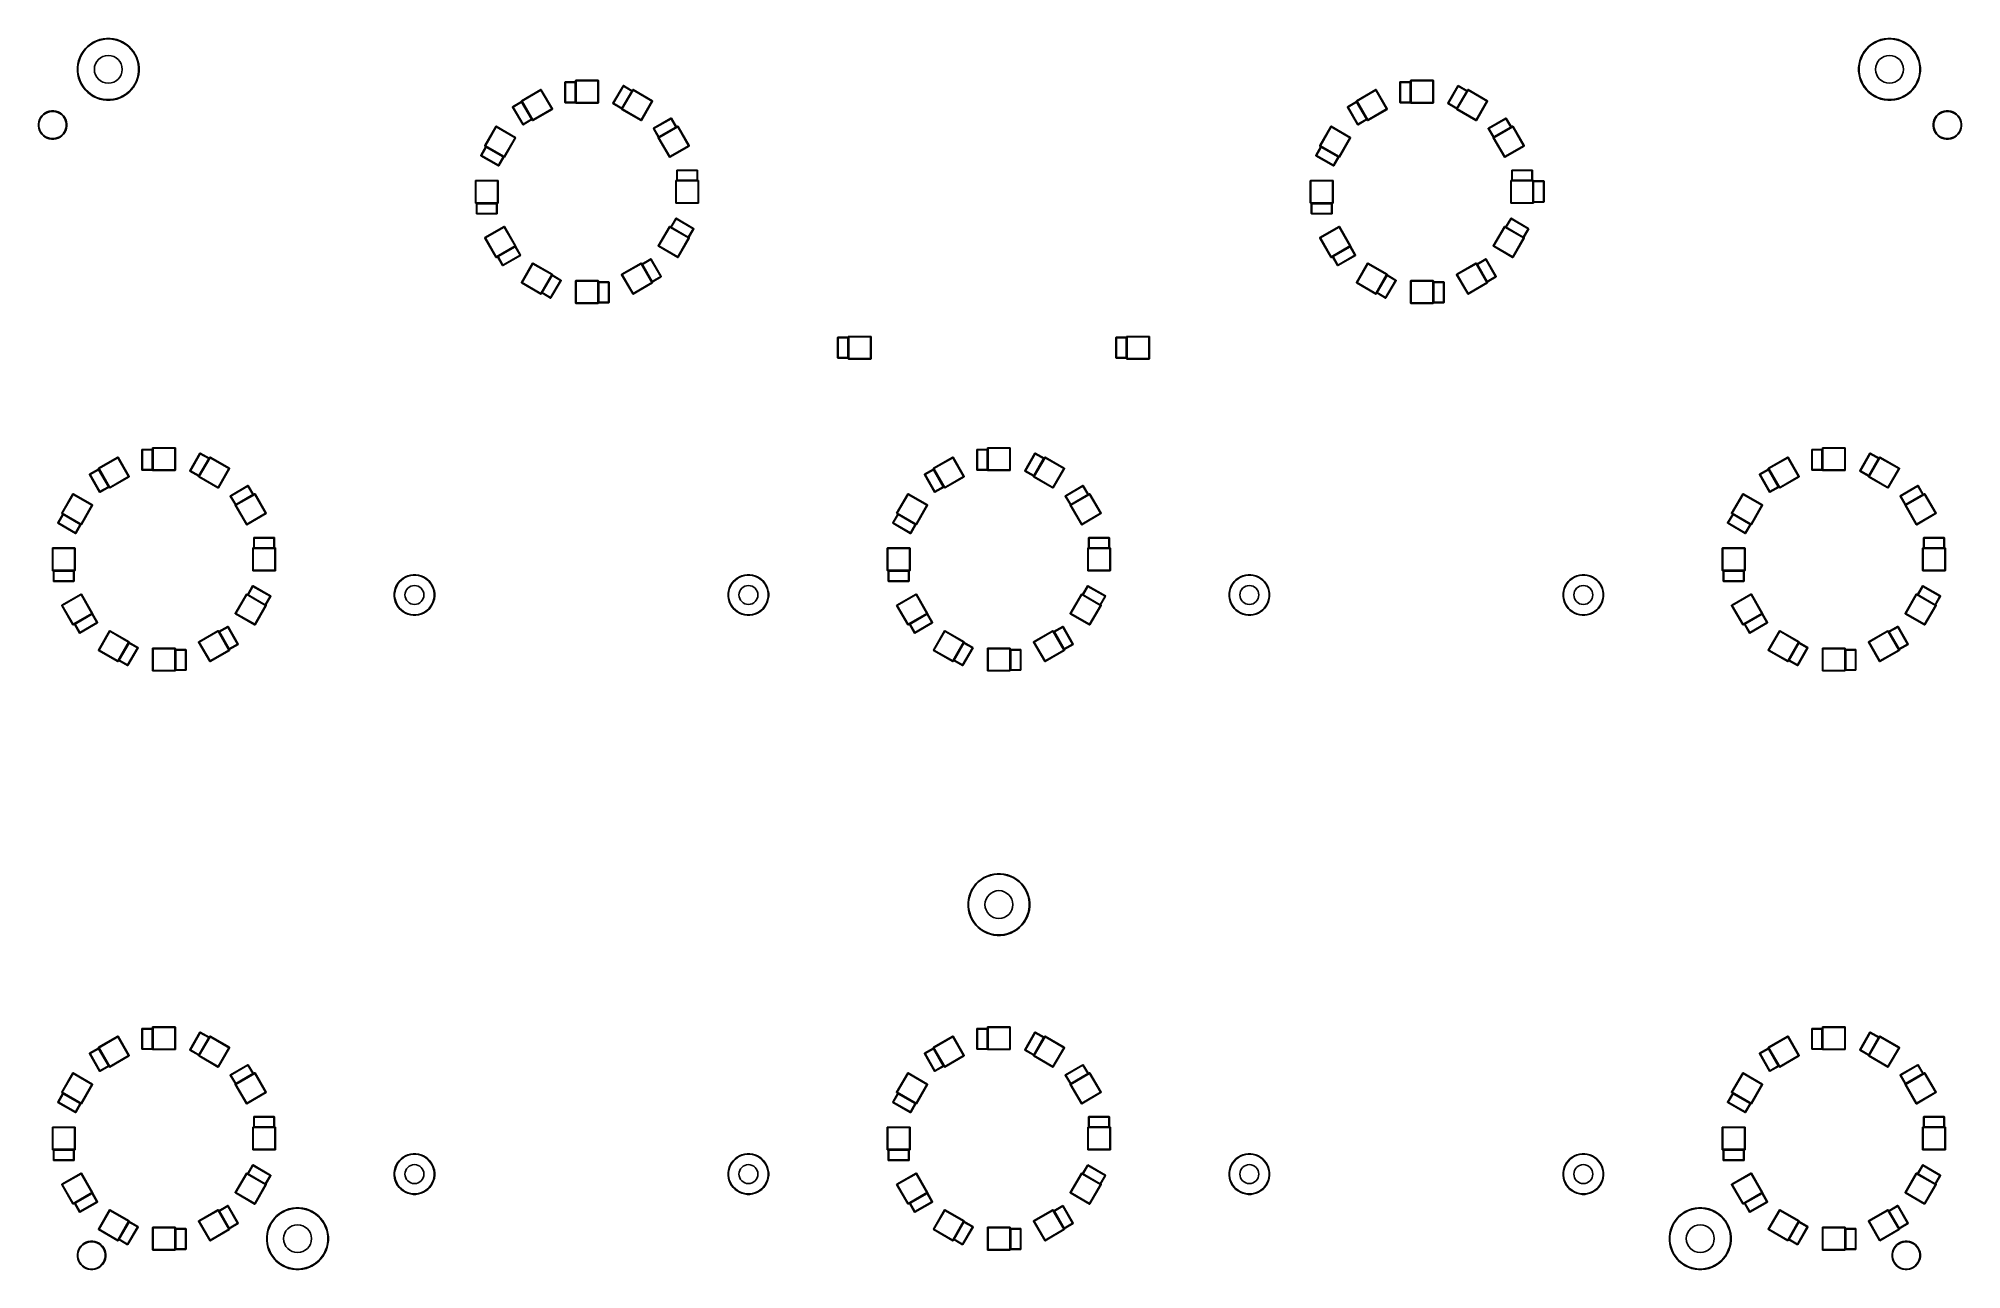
# Model space of a CAD drawing. Header units: inches. Extents: x 0.82 to 7.62, y -5.35 to -0.99.
import ezdxf

# ---------------------------------------------------------------- set-up
doc = ezdxf.new("R2010")
doc.units = ezdxf.units.IN
doc.header["$MEASUREMENT"] = 0
doc.layers.add('BLACK', color=250, linetype='CONTINUOUS')

msp = doc.modelspace()

# ---------------------------------------------------------------- linework, layer by layer
at = {"layer": 'BLACK', "linetype": 'CONTINUOUS'}
for p, q in [((0.9902, -1.0209), (0.9998, -1.0133)), ((1.0008, -1.0147), (0.9914, -1.0222)), ((0.9998, -1.0133), (1.0101, -1.0067)), ((1.011, -1.0083), (1.0008, -1.0147)), ((1.0101, -1.0067), (1.0212, -1.0014)), ((1.0219, -1.0031), (1.011, -1.0083)), ((1.0212, -1.0014), (1.0327, -0.9974)), ((1.0332, -0.9991), (1.0219, -1.0031)), ((1.0327, -0.9974), (1.0447, -0.9947)), ((1.045, -0.9964), (1.0332, -0.9991)), ((1.0447, -0.9947), (1.0569, -0.9933)), ((1.057, -0.9951), (1.045, -0.9964)), ((1.0569, -0.9933), (1.0691, -0.9933)), ((1.069, -0.9951), (1.057, -0.9951)), ((1.081, -0.9964), (1.069, -0.9951)), ((1.0691, -0.9933), (1.0813, -0.9947)), ((1.0927, -0.9991), (1.081, -0.9964)), ((1.0813, -0.9947), (1.0932, -0.9974)), ((1.1041, -1.0031), (1.0927, -0.9991)), ((1.0932, -0.9974), (1.1048, -1.0014)), ((1.115, -1.0083), (1.1041, -1.0031)), ((1.1048, -1.0014), (1.1158, -1.0067)), ((1.1252, -1.0147), (1.115, -1.0083)), ((1.1158, -1.0067), (1.1262, -1.0133)), ((1.1346, -1.0222), (1.1252, -1.0147)), ((1.1262, -1.0133), (1.1358, -1.0209)), ((7.2894, -1.0209), (7.299, -1.0133)), ((7.3, -1.0147), (7.2906, -1.0222)), ((7.299, -1.0133), (7.3094, -1.0067)), ((7.3102, -1.0083), (7.3, -1.0147)), ((7.3094, -1.0067), (7.3204, -1.0014)), ((7.3211, -1.0031), (7.3102, -1.0083)), ((7.3204, -1.0014), (7.332, -0.9974)), ((7.3325, -0.9991), (7.3211, -1.0031)), ((7.332, -0.9974), (7.3439, -0.9947)), ((7.3442, -0.9964), (7.3325, -0.9991)), ((7.3439, -0.9947), (7.3561, -0.9933)), ((7.3562, -0.9951), (7.3442, -0.9964)), ((7.3561, -0.9933), (7.3683, -0.9933)), ((7.3682, -0.9951), (7.3562, -0.9951)), ((7.3802, -0.9964), (7.3682, -0.9951)), ((7.3683, -0.9933), (7.3805, -0.9947)), ((7.392, -0.9991), (7.3802, -0.9964)), ((7.3805, -0.9947), (7.3924, -0.9974)), ((7.4033, -1.0031), (7.392, -0.9991)), ((7.3924, -0.9974), (7.404, -1.0014)), ((7.4142, -1.0083), (7.4033, -1.0031)), ((7.404, -1.0014), (7.4151, -1.0067)), ((7.4244, -1.0147), (7.4142, -1.0083)), ((7.4151, -1.0067), (7.4254, -1.0133)), ((7.4338, -1.0222), (7.4244, -1.0147)), ((7.4254, -1.0133), (7.435, -1.0209)), ((0.9539, -1.0962), (0.9553, -1.0841)), ((0.9553, -1.0841), (0.958, -1.0721)), ((0.9571, -1.0844), (0.9557, -1.0963)), ((0.9597, -1.0726), (0.9571, -1.0844)), ((0.958, -1.0721), (0.9621, -1.0606)), ((0.9637, -1.0612), (0.9597, -1.0726)), ((0.9621, -1.0606), (0.9674, -1.0495)), ((0.9689, -1.0504), (0.9637, -1.0612)), ((0.9674, -1.0495), (0.9739, -1.0391)), ((0.9754, -1.0402), (0.9689, -1.0504)), ((0.9739, -1.0391), (0.9815, -1.0296)), ((0.9829, -1.0308), (0.9754, -1.0402)), ((0.9815, -1.0296), (0.9902, -1.0209)), ((0.9914, -1.0222), (0.9829, -1.0308)), ((1.1431, -1.0308), (1.1346, -1.0222)), ((1.1358, -1.0209), (1.1445, -1.0296)), ((1.1506, -1.0402), (1.1431, -1.0308)), ((1.1445, -1.0296), (1.1521, -1.0391)), ((1.157, -1.0504), (1.1506, -1.0402)), ((1.1521, -1.0391), (1.1586, -1.0495)), ((1.1623, -1.0612), (1.157, -1.0504)), ((1.1586, -1.0495), (1.1639, -1.0606)), ((1.1662, -1.0726), (1.1623, -1.0612)), ((1.1639, -1.0606), (1.168, -1.0721)), ((1.1689, -1.0844), (1.1662, -1.0726)), ((1.168, -1.0721), (1.1707, -1.0841)), ((1.1703, -1.0963), (1.1689, -1.0844)), ((1.1707, -1.0841), (1.1721, -1.0962)), ((7.2531, -1.0962), (7.2545, -1.0841)), ((7.2545, -1.0841), (7.2572, -1.0721)), ((7.2563, -1.0844), (7.2549, -1.0963)), ((7.259, -1.0726), (7.2563, -1.0844)), ((7.2572, -1.0721), (7.2613, -1.0606)), ((7.2629, -1.0612), (7.259, -1.0726)), ((7.2613, -1.0606), (7.2666, -1.0495)), ((7.2682, -1.0504), (7.2629, -1.0612)), ((7.2666, -1.0495), (7.2731, -1.0391)), ((7.2746, -1.0402), (7.2682, -1.0504)), ((7.2731, -1.0391), (7.2807, -1.0296)), ((7.2821, -1.0308), (7.2746, -1.0402)), ((7.2807, -1.0296), (7.2894, -1.0209)), ((7.2906, -1.0222), (7.2821, -1.0308)), ((7.4423, -1.0308), (7.4338, -1.0222)), ((7.435, -1.0209), (7.4437, -1.0296)), ((7.4498, -1.0402), (7.4423, -1.0308)), ((7.4437, -1.0296), (7.4513, -1.0391)), ((7.4562, -1.0504), (7.4498, -1.0402)), ((7.4513, -1.0391), (7.4578, -1.0495)), ((7.4615, -1.0612), (7.4562, -1.0504)), ((7.4578, -1.0495), (7.4631, -1.0606)), ((7.4655, -1.0726), (7.4615, -1.0612)), ((7.4631, -1.0606), (7.4672, -1.0721)), ((7.4681, -1.0844), (7.4655, -1.0726)), ((7.4672, -1.0721), (7.4699, -1.0841)), ((7.4695, -1.0963), (7.4681, -1.0844)), ((7.4699, -1.0841), (7.4713, -1.0962)), ((0.9539, -1.0963), (0.9539, -1.0962)), ((0.9539, -1.1085), (0.9539, -1.0963)), ((0.9553, -1.1207), (0.9539, -1.1085)), ((0.958, -1.1326), (0.9553, -1.1207)), ((0.9557, -1.0963), (0.9557, -1.1084)), ((0.9557, -1.1084), (0.9571, -1.1204)), ((0.9571, -1.1204), (0.9597, -1.1321)), ((0.9621, -1.1442), (0.958, -1.1326)), ((0.9597, -1.1321), (0.9637, -1.1435)), ((0.9674, -1.1552), (0.9621, -1.1442)), ((0.9637, -1.1435), (0.9689, -1.1543)), ((0.9739, -1.1656), (0.9674, -1.1552)), ((0.9689, -1.1543), (0.9754, -1.1645)), ((1.1506, -1.1645), (1.157, -1.1543)), ((1.1586, -1.1552), (1.1521, -1.1656)), ((1.157, -1.1543), (1.1623, -1.1435)), ((1.1639, -1.1442), (1.1586, -1.1552)), ((1.1623, -1.1435), (1.1662, -1.1321)), ((1.168, -1.1326), (1.1639, -1.1442)), ((1.1662, -1.1321), (1.1689, -1.1204)), ((1.1707, -1.1207), (1.168, -1.1326)), ((1.1689, -1.1204), (1.1703, -1.1084)), ((1.1703, -1.1084), (1.1703, -1.0963)), ((1.1721, -1.1085), (1.1707, -1.1207)), ((1.1721, -1.0962), (1.1721, -1.1085)), ((2.6778, -1.1473), (2.6784, -1.1467)), ((2.6778, -1.1476), (2.6778, -1.1473)), ((2.6778, -1.2193), (2.6778, -1.1476)), ((2.6784, -1.1467), (2.6787, -1.1467)), ((2.6787, -1.1467), (2.715, -1.1467)), ((2.6797, -1.1486), (2.6797, -1.2183)), ((2.714, -1.1486), (2.6797, -1.1486)), ((2.714, -1.2183), (2.714, -1.1486)), ((2.715, -1.1467), (2.7153, -1.1467)), ((2.7153, -1.1467), (2.7156, -1.1469)), ((2.7156, -1.1414), (2.7162, -1.1408)), ((2.7156, -1.1417), (2.7156, -1.1414)), ((2.7156, -1.1469), (2.7156, -1.1417)), ((2.7162, -1.1408), (2.7165, -1.1407)), ((2.7165, -1.1407), (2.7953, -1.1407)), ((2.7175, -1.1427), (2.7175, -1.2195)), ((2.7943, -1.1427), (2.7175, -1.1427)), ((2.7943, -1.2195), (2.7943, -1.1427)), ((2.7953, -1.1407), (2.7957, -1.1408)), ((2.7957, -1.1408), (2.7962, -1.1414)), ((2.7962, -1.1414), (2.7963, -1.1417)), ((2.7963, -1.1417), (2.7963, -1.2205)), ((5.6305, -1.1476), (5.6306, -1.1473)), ((5.6305, -1.2193), (5.6305, -1.1476)), ((5.6306, -1.1473), (5.6311, -1.1467)), ((5.6311, -1.1467), (5.6315, -1.1467)), ((5.6315, -1.1467), (5.6677, -1.1467)), ((5.6325, -1.1486), (5.6325, -1.2183)), ((5.6667, -1.1486), (5.6325, -1.1486)), ((5.6667, -1.2183), (5.6667, -1.1486)), ((5.6677, -1.1467), (5.6681, -1.1467)), ((5.6681, -1.1467), (5.6683, -1.1469)), ((5.6683, -1.1417), (5.6684, -1.1414)), ((5.6683, -1.1469), (5.6683, -1.1417)), ((5.6684, -1.1414), (5.6689, -1.1408)), ((5.6689, -1.1408), (5.6693, -1.1407)), ((5.6693, -1.1407), (5.748, -1.1407)), ((5.6703, -1.1427), (5.6703, -1.2195)), ((5.747, -1.1427), (5.6703, -1.1427)), ((5.747, -1.2195), (5.747, -1.1427)), ((5.748, -1.1407), (5.7484, -1.1408)), ((5.7484, -1.1408), (5.7489, -1.1414)), ((5.7489, -1.1414), (5.749, -1.1417)), ((5.749, -1.1417), (5.749, -1.2205)), ((7.2531, -1.0963), (7.2531, -1.0962)), ((7.2531, -1.1085), (7.2531, -1.0963)), ((7.2545, -1.1207), (7.2531, -1.1085)), ((7.2572, -1.1326), (7.2545, -1.1207)), ((7.2549, -1.0963), (7.2549, -1.1084)), ((7.2549, -1.1084), (7.2563, -1.1204)), ((7.2563, -1.1204), (7.259, -1.1321)), ((7.2613, -1.1442), (7.2572, -1.1326)), ((7.259, -1.1321), (7.2629, -1.1435)), ((7.2666, -1.1552), (7.2613, -1.1442)), ((7.2629, -1.1435), (7.2682, -1.1543)), ((7.2731, -1.1656), (7.2666, -1.1552)), ((7.2682, -1.1543), (7.2746, -1.1645)), ((7.4498, -1.1645), (7.4562, -1.1543)), ((7.4578, -1.1552), (7.4513, -1.1656)), ((7.4562, -1.1543), (7.4615, -1.1435)), ((7.4631, -1.1442), (7.4578, -1.1552)), ((7.4615, -1.1435), (7.4655, -1.1321)), ((7.4672, -1.1326), (7.4631, -1.1442)), ((7.4655, -1.1321), (7.4681, -1.1204)), ((7.4699, -1.1207), (7.4672, -1.1326)), ((7.4681, -1.1204), (7.4695, -1.1084)), ((7.4695, -1.1084), (7.4695, -1.0963)), ((7.4713, -1.1085), (7.4699, -1.1207)), ((7.4713, -1.0962), (7.4713, -1.1085)), ((0.9815, -1.1752), (0.9739, -1.1656)), ((0.9754, -1.1645), (0.9829, -1.174)), ((0.9902, -1.1838), (0.9815, -1.1752)), ((0.9829, -1.174), (0.9914, -1.1825)), ((0.9998, -1.1915), (0.9902, -1.1838)), ((0.9914, -1.1825), (1.0008, -1.19)), ((1.0101, -1.198), (0.9998, -1.1915)), ((1.0008, -1.19), (1.011, -1.1964)), ((1.0212, -1.2033), (1.0101, -1.198)), ((1.011, -1.1964), (1.0219, -1.2016)), ((1.0327, -1.2073), (1.0212, -1.2033)), ((1.0219, -1.2016), (1.0332, -1.2056)), ((1.0447, -1.2101), (1.0327, -1.2073)), ((1.0332, -1.2056), (1.045, -1.2083)), ((1.0569, -1.2114), (1.0447, -1.2101)), ((1.045, -1.2083), (1.057, -1.2096)), ((1.0691, -1.2114), (1.0569, -1.2114)), ((1.057, -1.2096), (1.069, -1.2096)), ((1.069, -1.2096), (1.081, -1.2083)), ((1.0813, -1.2101), (1.0691, -1.2114)), ((1.081, -1.2083), (1.0927, -1.2056)), ((1.0932, -1.2073), (1.0813, -1.2101)), ((1.0927, -1.2056), (1.1041, -1.2016)), ((1.1048, -1.2033), (1.0932, -1.2073)), ((1.1041, -1.2016), (1.115, -1.1964)), ((1.1158, -1.198), (1.1048, -1.2033)), ((1.115, -1.1964), (1.1252, -1.19)), ((1.1262, -1.1915), (1.1158, -1.198)), ((1.1252, -1.19), (1.1346, -1.1825)), ((1.1358, -1.1838), (1.1262, -1.1915)), ((1.1346, -1.1825), (1.1431, -1.174)), ((1.1445, -1.1752), (1.1358, -1.1838)), ((1.1431, -1.174), (1.1506, -1.1645)), ((1.1521, -1.1656), (1.1445, -1.1752)), ((2.4931, -1.2344), (2.5244, -1.2163)), ((2.5246, -1.2185), (2.4949, -1.2356)), ((2.524, -1.2143), (2.5242, -1.2136)), ((2.5241, -1.2147), (2.524, -1.2143)), ((2.525, -1.2162), (2.5241, -1.2147)), ((2.5242, -1.2136), (2.5245, -1.2133)), ((2.5244, -1.2163), (2.5248, -1.2161)), ((2.5245, -1.2133), (2.5927, -1.1739)), ((2.5594, -1.2788), (2.5246, -1.2185)), ((2.5248, -1.2161), (2.525, -1.2162)), ((2.5928, -1.1761), (2.5263, -1.2145)), ((2.5263, -1.2145), (2.5647, -1.281)), ((2.5927, -1.1739), (2.593, -1.1738)), ((2.6312, -1.2426), (2.5928, -1.1761)), ((2.593, -1.1738), (2.593, -1.1738)), ((2.593, -1.1738), (2.5937, -1.174)), ((2.5937, -1.174), (2.594, -1.1743)), ((2.594, -1.1743), (2.6334, -1.2425)), ((2.6778, -1.2197), (2.6778, -1.2193)), ((2.6784, -1.2202), (2.6778, -1.2197)), ((2.6787, -1.2203), (2.6784, -1.2202)), ((2.715, -1.2203), (2.6787, -1.2203)), ((2.6797, -1.2183), (2.714, -1.2183)), ((2.7153, -1.2202), (2.715, -1.2203)), ((2.7156, -1.22), (2.7153, -1.2202)), ((2.7156, -1.2205), (2.7156, -1.22)), ((2.7156, -1.2208), (2.7156, -1.2205)), ((2.7162, -1.2214), (2.7156, -1.2208)), ((2.7165, -1.2215), (2.7162, -1.2214)), ((2.7953, -1.2215), (2.7165, -1.2215)), ((2.7175, -1.2195), (2.7943, -1.2195)), ((2.7957, -1.2214), (2.7953, -1.2215)), ((2.7962, -1.2208), (2.7957, -1.2214)), ((2.7963, -1.2205), (2.7962, -1.2208)), ((2.8473, -1.2226), (2.8474, -1.2223)), ((2.8475, -1.2234), (2.8473, -1.2226)), ((2.8474, -1.2223), (2.8833, -1.1602)), ((2.8478, -1.2236), (2.8475, -1.2234)), ((2.879, -1.2416), (2.8478, -1.2236)), ((2.8845, -1.162), (2.8496, -1.2224)), ((2.8496, -1.2224), (2.8793, -1.2395)), ((2.8793, -1.2395), (2.9141, -1.1792)), ((2.919, -1.1761), (2.8806, -1.2426)), ((2.8833, -1.1602), (2.8835, -1.1599)), ((2.8835, -1.1599), (2.8842, -1.1597)), ((2.8842, -1.1597), (2.8846, -1.1599)), ((2.9141, -1.1792), (2.8845, -1.162)), ((2.8846, -1.1599), (2.9158, -1.1778)), ((2.9158, -1.1778), (2.9178, -1.1743)), ((2.9178, -1.1743), (2.9181, -1.174)), ((2.9181, -1.174), (2.9188, -1.1738)), ((2.9188, -1.1738), (2.9192, -1.1739)), ((2.9855, -1.2145), (2.919, -1.1761)), ((2.9192, -1.1739), (2.9873, -1.2133)), ((2.9471, -1.281), (2.9855, -1.2145)), ((2.9877, -1.2147), (2.9483, -1.2828)), ((2.9873, -1.2133), (2.9876, -1.2136)), ((2.9876, -1.2136), (2.9877, -1.2137)), ((2.9877, -1.2137), (2.9878, -1.2143)), ((2.9878, -1.2143), (2.9877, -1.2147)), ((5.4458, -1.2344), (5.4772, -1.2163)), ((5.4773, -1.2185), (5.4477, -1.2356)), ((5.4767, -1.2143), (5.4769, -1.2136)), ((5.4769, -1.2147), (5.4767, -1.2143)), ((5.4769, -1.2136), (5.4772, -1.2133)), ((5.4777, -1.2162), (5.4769, -1.2147)), ((5.4772, -1.2133), (5.5454, -1.1739)), ((5.4772, -1.2163), (5.4776, -1.2161)), ((5.5122, -1.2788), (5.4773, -1.2185)), ((5.4776, -1.2161), (5.4777, -1.2162)), ((5.5455, -1.1761), (5.4791, -1.2145)), ((5.4791, -1.2145), (5.5174, -1.281)), ((5.5454, -1.1739), (5.5458, -1.1738)), ((5.5839, -1.2426), (5.5455, -1.1761)), ((5.5458, -1.1738), (5.5458, -1.1738)), ((5.5458, -1.1738), (5.5465, -1.174)), ((5.5465, -1.174), (5.5468, -1.1743)), ((5.5468, -1.1743), (5.5861, -1.2425)), ((5.6306, -1.2197), (5.6305, -1.2193)), ((5.6311, -1.2202), (5.6306, -1.2197)), ((5.6315, -1.2203), (5.6311, -1.2202)), ((5.6677, -1.2203), (5.6315, -1.2203)), ((5.6325, -1.2183), (5.6667, -1.2183)), ((5.6681, -1.2202), (5.6677, -1.2203)), ((5.6683, -1.22), (5.6681, -1.2202)), ((5.6683, -1.2205), (5.6683, -1.22)), ((5.6684, -1.2208), (5.6683, -1.2205)), ((5.6689, -1.2214), (5.6684, -1.2208)), ((5.6693, -1.2215), (5.6689, -1.2214)), ((5.748, -1.2215), (5.6693, -1.2215)), ((5.6703, -1.2195), (5.747, -1.2195)), ((5.7484, -1.2214), (5.748, -1.2215)), ((5.7489, -1.2208), (5.7484, -1.2214)), ((5.749, -1.2205), (5.7489, -1.2208)), ((5.8001, -1.2226), (5.8002, -1.2223)), ((5.8003, -1.2234), (5.8001, -1.2226)), ((5.8002, -1.2223), (5.836, -1.1602)), ((5.8006, -1.2236), (5.8003, -1.2234)), ((5.8317, -1.2416), (5.8006, -1.2236)), ((5.8372, -1.162), (5.8024, -1.2224)), ((5.8024, -1.2224), (5.8321, -1.2395)), ((5.8321, -1.2395), (5.8669, -1.1792)), ((5.8718, -1.1761), (5.8334, -1.2426)), ((5.836, -1.1602), (5.8363, -1.1599)), ((5.8363, -1.1599), (5.837, -1.1597)), ((5.837, -1.1597), (5.8374, -1.1599)), ((5.8669, -1.1792), (5.8372, -1.162)), ((5.8374, -1.1599), (5.8685, -1.1778)), ((5.8685, -1.1778), (5.8706, -1.1743)), ((5.8706, -1.1743), (5.8708, -1.174)), ((5.8708, -1.174), (5.8715, -1.1738)), ((5.8715, -1.1738), (5.8719, -1.1739)), ((5.9383, -1.2145), (5.8718, -1.1761)), ((5.8719, -1.1739), (5.9401, -1.2133)), ((5.8999, -1.281), (5.9383, -1.2145)), ((5.9405, -1.2147), (5.9011, -1.2828)), ((5.9401, -1.2133), (5.9404, -1.2136)), ((5.9404, -1.2136), (5.9404, -1.2137)), ((5.9404, -1.2137), (5.9406, -1.2143)), ((5.9406, -1.2143), (5.9405, -1.2147)), ((7.2807, -1.1752), (7.2731, -1.1656)), ((7.2746, -1.1645), (7.2821, -1.174)), ((7.2894, -1.1838), (7.2807, -1.1752)), ((7.2821, -1.174), (7.2906, -1.1825)), ((7.299, -1.1915), (7.2894, -1.1838)), ((7.2906, -1.1825), (7.3, -1.19)), ((7.3094, -1.198), (7.299, -1.1915)), ((7.3, -1.19), (7.3102, -1.1964)), ((7.3204, -1.2033), (7.3094, -1.198)), ((7.3102, -1.1964), (7.3211, -1.2016)), ((7.332, -1.2073), (7.3204, -1.2033)), ((7.3211, -1.2016), (7.3325, -1.2056)), ((7.3439, -1.2101), (7.332, -1.2073)), ((7.3325, -1.2056), (7.3442, -1.2083)), ((7.3561, -1.2114), (7.3439, -1.2101)), ((7.3442, -1.2083), (7.3562, -1.2096)), ((7.3683, -1.2114), (7.3561, -1.2114)), ((7.3562, -1.2096), (7.3682, -1.2096)), ((7.3682, -1.2096), (7.3802, -1.2083)), ((7.3805, -1.2101), (7.3683, -1.2114)), ((7.3802, -1.2083), (7.392, -1.2056)), ((7.3924, -1.2073), (7.3805, -1.2101)), ((7.392, -1.2056), (7.4033, -1.2016)), ((7.404, -1.2033), (7.3924, -1.2073)), ((7.4033, -1.2016), (7.4142, -1.1964)), ((7.4151, -1.198), (7.404, -1.2033)), ((7.4142, -1.1964), (7.4244, -1.19)), ((7.4254, -1.1915), (7.4151, -1.198)), ((7.4244, -1.19), (7.4338, -1.1825)), ((7.435, -1.1838), (7.4254, -1.1915)), ((7.4338, -1.1825), (7.4423, -1.174)), ((7.4437, -1.1752), (7.435, -1.1838)), ((7.4423, -1.174), (7.4498, -1.1645)), ((7.4513, -1.1656), (7.4437, -1.1752)), ((0.8161, -1.2953), (0.8173, -1.2875)), ((0.8173, -1.2875), (0.8198, -1.28)), ((0.8191, -1.2879), (0.8179, -1.2954)), ((0.8214, -1.2807), (0.8191, -1.2879)), ((0.8198, -1.28), (0.8233, -1.273)), ((0.8249, -1.2739), (0.8214, -1.2807)), ((0.8233, -1.273), (0.828, -1.2666)), ((0.8294, -1.2678), (0.8249, -1.2739)), ((0.828, -1.2666), (0.8335, -1.261)), ((0.8347, -1.2624), (0.8294, -1.2678)), ((0.8335, -1.261), (0.8399, -1.2564)), ((0.8409, -1.258), (0.8347, -1.2624)), ((0.8399, -1.2564), (0.8469, -1.2528)), ((0.8476, -1.2545), (0.8409, -1.258)), ((0.8469, -1.2528), (0.8544, -1.2504)), ((0.8548, -1.2522), (0.8476, -1.2545)), ((0.8544, -1.2504), (0.8622, -1.2492)), ((0.8623, -1.251), (0.8548, -1.2522)), ((0.8622, -1.2492), (0.8701, -1.2492)), ((0.8699, -1.251), (0.8623, -1.251)), ((0.8774, -1.2522), (0.8699, -1.251)), ((0.8701, -1.2492), (0.8779, -1.2504)), ((0.8847, -1.2545), (0.8774, -1.2522)), ((0.8779, -1.2504), (0.8854, -1.2528)), ((0.8914, -1.258), (0.8847, -1.2545)), ((0.8854, -1.2528), (0.8924, -1.2564)), ((0.8976, -1.2624), (0.8914, -1.258)), ((0.8924, -1.2564), (0.8987, -1.261)), ((0.9029, -1.2678), (0.8976, -1.2624)), ((0.8987, -1.261), (0.9043, -1.2666)), ((0.9074, -1.2739), (0.9029, -1.2678)), ((0.9043, -1.2666), (0.9089, -1.273)), ((0.9108, -1.2807), (0.9074, -1.2739)), ((0.9089, -1.273), (0.9125, -1.28)), ((0.9132, -1.2879), (0.9108, -1.2807)), ((0.9125, -1.28), (0.915, -1.2875)), ((0.9144, -1.2954), (0.9132, -1.2879)), ((0.915, -1.2875), (0.9162, -1.2953)), ((2.4926, -1.2354), (2.4928, -1.2346)), ((2.4927, -1.2357), (2.4926, -1.2354)), ((2.5285, -1.2978), (2.4927, -1.2357)), ((2.4928, -1.2346), (2.4931, -1.2344)), ((2.4949, -1.2356), (2.5298, -1.2959)), ((2.5298, -1.2959), (2.5594, -1.2788)), ((2.5613, -1.28), (2.5299, -1.2981)), ((2.5615, -1.2798), (2.5613, -1.28)), ((2.5616, -1.2796), (2.5615, -1.2798)), ((2.5635, -1.2828), (2.5616, -1.2796)), ((2.5637, -1.2831), (2.5635, -1.2828)), ((2.5645, -1.2833), (2.5637, -1.2831)), ((2.5648, -1.2832), (2.5645, -1.2833)), ((2.5647, -1.281), (2.6312, -1.2426)), ((2.633, -1.2438), (2.5648, -1.2832)), ((2.6333, -1.2436), (2.633, -1.2438)), ((2.6335, -1.2429), (2.6333, -1.2436)), ((2.6334, -1.2425), (2.6335, -1.2429)), ((2.6335, -1.2429), (2.6335, -1.2429)), ((2.6335, -1.2429), (2.6335, -1.2429)), ((2.8783, -1.2429), (2.8784, -1.2425)), ((2.8785, -1.2436), (2.8783, -1.2429)), ((2.8784, -1.2425), (2.879, -1.2416)), ((2.8788, -1.2438), (2.8785, -1.2436)), ((2.947, -1.2832), (2.8788, -1.2438)), ((2.8806, -1.2426), (2.9471, -1.281)), ((2.9474, -1.2833), (2.947, -1.2832)), ((2.9481, -1.2831), (2.9474, -1.2833)), ((2.9474, -1.2833), (2.9474, -1.2833)), ((2.9474, -1.2833), (2.9474, -1.2833)), ((2.9483, -1.2828), (2.9481, -1.2831)), ((2.9909, -1.3104), (3.053, -1.2746)), ((3.0531, -1.2768), (2.9928, -1.3116)), ((3.053, -1.2746), (3.0533, -1.2745)), ((3.0702, -1.3065), (3.0531, -1.2768)), ((3.0533, -1.2745), (3.0541, -1.2747)), ((3.0541, -1.2747), (3.0543, -1.275)), ((3.0543, -1.275), (3.0723, -1.3062)), ((5.4453, -1.2354), (5.4455, -1.2346)), ((5.4455, -1.2357), (5.4453, -1.2354)), ((5.4455, -1.2346), (5.4458, -1.2344)), ((5.4813, -1.2978), (5.4455, -1.2357)), ((5.4477, -1.2356), (5.4825, -1.2959)), ((5.4825, -1.2959), (5.5122, -1.2788)), ((5.514, -1.28), (5.4826, -1.2981)), ((5.5143, -1.2798), (5.514, -1.28)), ((5.5162, -1.2828), (5.5143, -1.2796)), ((5.5143, -1.2796), (5.5143, -1.2798)), ((5.5165, -1.2831), (5.5162, -1.2828)), ((5.5172, -1.2833), (5.5165, -1.2831)), ((5.5176, -1.2832), (5.5172, -1.2833)), ((5.5174, -1.281), (5.5839, -1.2426)), ((5.5858, -1.2438), (5.5176, -1.2832)), ((5.5861, -1.2436), (5.5858, -1.2438)), ((5.5861, -1.2425), (5.5863, -1.2429)), ((5.5863, -1.2429), (5.5861, -1.2436)), ((5.5863, -1.2429), (5.5863, -1.2429)), ((5.5863, -1.2429), (5.5863, -1.2429)), ((5.8311, -1.2429), (5.8312, -1.2425)), ((5.8313, -1.2436), (5.8311, -1.2429)), ((5.8312, -1.2425), (5.8317, -1.2416)), ((5.8316, -1.2438), (5.8313, -1.2436)), ((5.8997, -1.2832), (5.8316, -1.2438)), ((5.8334, -1.2426), (5.8999, -1.281)), ((5.9001, -1.2833), (5.8997, -1.2832)), ((5.9008, -1.2831), (5.9001, -1.2833)), ((5.9001, -1.2833), (5.9001, -1.2833)), ((5.9001, -1.2833), (5.9001, -1.2833)), ((5.9011, -1.2828), (5.9008, -1.2831)), ((5.9437, -1.3104), (6.0057, -1.2746)), ((6.0059, -1.2768), (5.9455, -1.3116)), ((6.0057, -1.2746), (6.0061, -1.2745)), ((6.023, -1.3065), (6.0059, -1.2768)), ((6.0061, -1.2745), (6.0068, -1.2747)), ((6.0068, -1.2747), (6.0071, -1.275)), ((6.0071, -1.275), (6.0251, -1.3062)), ((7.5169, -1.2953), (7.5181, -1.2875)), ((7.5181, -1.2875), (7.5206, -1.28)), ((7.5199, -1.2879), (7.5187, -1.2954)), ((7.5222, -1.2807), (7.5199, -1.2879)), ((7.5206, -1.28), (7.5241, -1.273)), ((7.5257, -1.2739), (7.5222, -1.2807)), ((7.5241, -1.273), (7.5288, -1.2666)), ((7.5301, -1.2678), (7.5257, -1.2739)), ((7.5288, -1.2666), (7.5343, -1.261)), ((7.5355, -1.2624), (7.5301, -1.2678)), ((7.5343, -1.261), (7.5407, -1.2564)), ((7.5417, -1.258), (7.5355, -1.2624)), ((7.5407, -1.2564), (7.5477, -1.2528)), ((7.5484, -1.2545), (7.5417, -1.258)), ((7.5477, -1.2528), (7.5552, -1.2504)), ((7.5556, -1.2522), (7.5484, -1.2545)), ((7.5552, -1.2504), (7.563, -1.2492)), ((7.5631, -1.251), (7.5556, -1.2522)), ((7.563, -1.2492), (7.5709, -1.2492)), ((7.5707, -1.251), (7.5631, -1.251)), ((7.5782, -1.2522), (7.5707, -1.251)), ((7.5709, -1.2492), (7.5786, -1.2504)), ((7.5854, -1.2545), (7.5782, -1.2522)), ((7.5786, -1.2504), (7.5861, -1.2528)), ((7.5922, -1.258), (7.5854, -1.2545)), ((7.5861, -1.2528), (7.5932, -1.2564)), ((7.5983, -1.2624), (7.5922, -1.258)), ((7.5932, -1.2564), (7.5995, -1.261)), ((7.6037, -1.2678), (7.5983, -1.2624)), ((7.5995, -1.261), (7.6051, -1.2666)), ((7.6082, -1.2739), (7.6037, -1.2678)), ((7.6051, -1.2666), (7.6097, -1.273)), ((7.6116, -1.2807), (7.6082, -1.2739)), ((7.6097, -1.273), (7.6133, -1.28)), ((7.614, -1.2879), (7.6116, -1.2807)), ((7.6133, -1.28), (7.6157, -1.2875)), ((7.6152, -1.2954), (7.614, -1.2879)), ((7.6157, -1.2875), (7.617, -1.2953)), ((0.8161, -1.2954), (0.8161, -1.2953)), ((0.8161, -1.3032), (0.8161, -1.2954)), ((0.8173, -1.3109), (0.8161, -1.3032)), ((0.8198, -1.3184), (0.8173, -1.3109)), ((0.8179, -1.2954), (0.8179, -1.303)), ((0.8179, -1.303), (0.8191, -1.3105)), ((0.8191, -1.3105), (0.8214, -1.3177)), ((0.8233, -1.3254), (0.8198, -1.3184)), ((0.8214, -1.3177), (0.8249, -1.3245)), ((0.828, -1.3318), (0.8233, -1.3254)), ((0.8249, -1.3245), (0.8294, -1.3306)), ((0.8335, -1.3374), (0.828, -1.3318)), ((0.8294, -1.3306), (0.8347, -1.336)), ((0.8399, -1.342), (0.8335, -1.3374)), ((0.8347, -1.336), (0.8409, -1.3405)), ((0.8469, -1.3456), (0.8399, -1.342)), ((0.8409, -1.3405), (0.8476, -1.3439)), ((0.8544, -1.348), (0.8469, -1.3456)), ((0.8476, -1.3439), (0.8548, -1.3463)), ((0.8622, -1.3493), (0.8544, -1.348)), ((0.8548, -1.3463), (0.8623, -1.3474)), ((0.8701, -1.3493), (0.8622, -1.3493)), ((0.8623, -1.3474), (0.8699, -1.3474)), ((0.8699, -1.3474), (0.8774, -1.3463)), ((0.8779, -1.348), (0.8701, -1.3493)), ((0.8774, -1.3463), (0.8847, -1.3439)), ((0.8854, -1.3456), (0.8779, -1.348)), ((0.8847, -1.3439), (0.8914, -1.3405)), ((0.8924, -1.342), (0.8854, -1.3456)), ((0.8914, -1.3405), (0.8976, -1.336)), ((0.8987, -1.3374), (0.8924, -1.342)), ((0.8976, -1.336), (0.9029, -1.3306)), ((0.9043, -1.3318), (0.8987, -1.3374)), ((0.9029, -1.3306), (0.9074, -1.3245)), ((0.9089, -1.3254), (0.9043, -1.3318)), ((0.9074, -1.3245), (0.9108, -1.3177)), ((0.9125, -1.3184), (0.9089, -1.3254)), ((0.9108, -1.3177), (0.9132, -1.3105)), ((0.915, -1.3109), (0.9125, -1.3184)), ((0.9132, -1.3105), (0.9144, -1.303)), ((0.9144, -1.303), (0.9144, -1.2954)), ((0.9162, -1.3032), (0.915, -1.3109)), ((0.9162, -1.2953), (0.9162, -1.3032)), ((2.3944, -1.3722), (2.4338, -1.304)), ((2.435, -1.3058), (2.3966, -1.3723)), ((2.4338, -1.304), (2.434, -1.3037)), ((2.434, -1.3037), (2.4348, -1.3035)), ((2.4348, -1.3035), (2.4351, -1.3036)), ((2.5015, -1.3442), (2.435, -1.3058)), ((2.4351, -1.3036), (2.5033, -1.343)), ((2.4631, -1.4107), (2.5015, -1.3442)), ((2.5037, -1.3443), (2.4643, -1.4125)), ((2.5033, -1.343), (2.5036, -1.3433)), ((2.5036, -1.3433), (2.5036, -1.3434)), ((2.5036, -1.3434), (2.5038, -1.344)), ((2.5038, -1.344), (2.5037, -1.3443)), ((2.5288, -1.2981), (2.5285, -1.2978)), ((2.5295, -1.2983), (2.5288, -1.2981)), ((2.5299, -1.2981), (2.5295, -1.2983)), ((2.9904, -1.3114), (2.9906, -1.3107)), ((2.9906, -1.3118), (2.9904, -1.3114)), ((2.9906, -1.3107), (2.9909, -1.3104)), ((3.0086, -1.343), (2.9906, -1.3118)), ((2.9928, -1.3116), (3.0099, -1.3413)), ((3.008, -1.344), (3.0082, -1.3433)), ((3.0081, -1.3443), (3.008, -1.344)), ((3.0475, -1.4125), (3.0081, -1.3443)), ((3.0082, -1.3433), (3.0085, -1.343)), ((3.0085, -1.343), (3.0086, -1.343)), ((3.0099, -1.3413), (3.0702, -1.3065)), ((3.0768, -1.3058), (3.0103, -1.3442)), ((3.0103, -1.3442), (3.0487, -1.4107)), ((3.0723, -1.3062), (3.0767, -1.3036)), ((3.0767, -1.3036), (3.077, -1.3035)), ((3.1152, -1.3723), (3.0768, -1.3058)), ((3.077, -1.3035), (3.077, -1.3035)), ((3.077, -1.3035), (3.0778, -1.3037)), ((3.0778, -1.3037), (3.078, -1.304)), ((3.078, -1.304), (3.1174, -1.3722)), ((5.3472, -1.3722), (5.3865, -1.304)), ((5.3878, -1.3058), (5.3494, -1.3723)), ((5.3865, -1.304), (5.3868, -1.3037)), ((5.3868, -1.3037), (5.3875, -1.3035)), ((5.3875, -1.3035), (5.3879, -1.3036)), ((5.4542, -1.3442), (5.3878, -1.3058)), ((5.3879, -1.3036), (5.4561, -1.343)), ((5.4159, -1.4107), (5.4542, -1.3442)), ((5.4564, -1.3443), (5.4171, -1.4125)), ((5.4561, -1.343), (5.4564, -1.3433)), ((5.4564, -1.3433), (5.4564, -1.3434)), ((5.4564, -1.3434), (5.4566, -1.344)), ((5.4566, -1.344), (5.4564, -1.3443)), ((5.4816, -1.2981), (5.4813, -1.2978)), ((5.4823, -1.2983), (5.4816, -1.2981)), ((5.4826, -1.2981), (5.4823, -1.2983)), ((5.9432, -1.3114), (5.9434, -1.3107)), ((5.9433, -1.3118), (5.9432, -1.3114)), ((5.9613, -1.343), (5.9433, -1.3118)), ((5.9434, -1.3107), (5.9437, -1.3104)), ((5.9455, -1.3116), (5.9626, -1.3413)), ((5.9608, -1.344), (5.961, -1.3433)), ((5.9609, -1.3443), (5.9608, -1.344)), ((6.0003, -1.4125), (5.9609, -1.3443)), ((5.961, -1.3433), (5.9612, -1.343)), ((5.9612, -1.343), (5.9613, -1.343)), ((5.9626, -1.3413), (6.023, -1.3065)), ((6.0296, -1.3058), (5.9631, -1.3442)), ((5.9631, -1.3442), (6.0015, -1.4107)), ((6.0251, -1.3062), (6.0294, -1.3036)), ((6.0294, -1.3036), (6.0298, -1.3035)), ((6.068, -1.3723), (6.0296, -1.3058)), ((6.0298, -1.3035), (6.0298, -1.3035)), ((6.0298, -1.3035), (6.0305, -1.3037)), ((6.0305, -1.3037), (6.0308, -1.304)), ((6.0308, -1.304), (6.0702, -1.3722)), ((7.5169, -1.2954), (7.5169, -1.2953)), ((7.5169, -1.3032), (7.5169, -1.2954)), ((7.5181, -1.3109), (7.5169, -1.3032)), ((7.5206, -1.3184), (7.5181, -1.3109)), ((7.5187, -1.2954), (7.5187, -1.303)), ((7.5187, -1.303), (7.5199, -1.3105)), ((7.5199, -1.3105), (7.5222, -1.3177)), ((7.5241, -1.3254), (7.5206, -1.3184)), ((7.5222, -1.3177), (7.5257, -1.3245)), ((7.5288, -1.3318), (7.5241, -1.3254)), ((7.5257, -1.3245), (7.5301, -1.3306)), ((7.5343, -1.3374), (7.5288, -1.3318)), ((7.5301, -1.3306), (7.5355, -1.336)), ((7.5407, -1.342), (7.5343, -1.3374)), ((7.5355, -1.336), (7.5417, -1.3405)), ((7.5477, -1.3456), (7.5407, -1.342)), ((7.5417, -1.3405), (7.5484, -1.3439)), ((7.5552, -1.348), (7.5477, -1.3456)), ((7.5484, -1.3439), (7.5556, -1.3463)), ((7.563, -1.3493), (7.5552, -1.348)), ((7.5556, -1.3463), (7.5631, -1.3474)), ((7.5709, -1.3493), (7.563, -1.3493)), ((7.5631, -1.3474), (7.5707, -1.3474)), ((7.5707, -1.3474), (7.5782, -1.3463)), ((7.5786, -1.348), (7.5709, -1.3493)), ((7.5782, -1.3463), (7.5854, -1.3439)), ((7.5861, -1.3456), (7.5786, -1.348)), ((7.5854, -1.3439), (7.5922, -1.3405)), ((7.5932, -1.342), (7.5861, -1.3456)), ((7.5922, -1.3405), (7.5983, -1.336)), ((7.5995, -1.3374), (7.5932, -1.342)), ((7.5983, -1.336), (7.6037, -1.3306)), ((7.6051, -1.3318), (7.5995, -1.3374)), ((7.6037, -1.3306), (7.6082, -1.3245)), ((7.6097, -1.3254), (7.6051, -1.3318)), ((7.6082, -1.3245), (7.6116, -1.3177)), ((7.6133, -1.3184), (7.6097, -1.3254)), ((7.6116, -1.3177), (7.614, -1.3105)), ((7.6157, -1.3109), (7.6133, -1.3184)), ((7.614, -1.3105), (7.6152, -1.303)), ((7.6152, -1.303), (7.6152, -1.2954)), ((7.617, -1.3032), (7.6157, -1.3109)), ((7.617, -1.2953), (7.617, -1.3032)), ((2.3802, -1.4071), (2.3803, -1.4067)), ((2.3804, -1.4078), (2.3802, -1.4071)), ((2.3803, -1.4067), (2.3983, -1.3756)), ((2.3807, -1.4081), (2.3804, -1.4078)), ((2.4427, -1.4439), (2.3807, -1.4081)), ((2.3996, -1.3772), (2.3825, -1.4069)), ((2.3825, -1.4069), (2.4429, -1.4417)), ((2.3943, -1.3725), (2.3944, -1.3722)), ((2.3945, -1.3733), (2.3943, -1.3725)), ((2.3948, -1.3735), (2.3945, -1.3733)), ((2.3983, -1.3756), (2.3948, -1.3735)), ((2.3966, -1.3723), (2.4631, -1.4107)), ((2.46, -1.412), (2.3996, -1.3772)), ((2.4429, -1.4417), (2.46, -1.412)), ((2.4621, -1.4124), (2.4441, -1.4435)), ((2.463, -1.4129), (2.4621, -1.4124)), ((2.4633, -1.413), (2.463, -1.4129)), ((2.4641, -1.4128), (2.4633, -1.413)), ((2.4633, -1.413), (2.4633, -1.413)), ((2.4633, -1.413), (2.4633, -1.413)), ((2.4643, -1.4125), (2.4641, -1.4128)), ((3.0478, -1.4128), (3.0475, -1.4125)), ((3.0485, -1.413), (3.0478, -1.4128)), ((3.0488, -1.4129), (3.0485, -1.413)), ((3.0487, -1.4107), (3.1152, -1.3723)), ((3.117, -1.3735), (3.0488, -1.4129)), ((3.1173, -1.3733), (3.117, -1.3735)), ((3.1175, -1.3725), (3.1173, -1.3733)), ((3.1174, -1.3722), (3.1175, -1.3725)), ((3.1175, -1.3725), (3.1175, -1.3725)), ((3.1175, -1.3725), (3.1175, -1.3725)), ((5.333, -1.4071), (5.3331, -1.4067)), ((5.3332, -1.4078), (5.333, -1.4071)), ((5.3331, -1.4067), (5.3511, -1.3756)), ((5.3334, -1.4081), (5.3332, -1.4078)), ((5.3955, -1.4439), (5.3334, -1.4081)), ((5.3524, -1.3772), (5.3353, -1.4069)), ((5.3353, -1.4069), (5.3956, -1.4417)), ((5.347, -1.3725), (5.3472, -1.3722)), ((5.3472, -1.3733), (5.347, -1.3725)), ((5.3475, -1.3735), (5.3472, -1.3733)), ((5.3511, -1.3756), (5.3475, -1.3735)), ((5.3494, -1.3723), (5.4159, -1.4107)), ((5.4128, -1.412), (5.3524, -1.3772)), ((5.3956, -1.4417), (5.4128, -1.412)), ((5.4148, -1.4124), (5.3968, -1.4435)), ((5.4157, -1.4129), (5.4148, -1.4124)), ((5.4161, -1.413), (5.4157, -1.4129)), ((5.4168, -1.4128), (5.4161, -1.413)), ((5.4161, -1.413), (5.4161, -1.413)), ((5.4161, -1.413), (5.4161, -1.413)), ((5.4171, -1.4125), (5.4168, -1.4128)), ((6.0005, -1.4128), (6.0003, -1.4125)), ((6.0012, -1.413), (6.0005, -1.4128)), ((6.0016, -1.4129), (6.0012, -1.413)), ((6.0015, -1.4107), (6.068, -1.3723)), ((6.0698, -1.3735), (6.0016, -1.4129)), ((6.0701, -1.3733), (6.0698, -1.3735)), ((6.0703, -1.3725), (6.0701, -1.3733)), ((6.0702, -1.3722), (6.0703, -1.3725)), ((6.0703, -1.3725), (6.0703, -1.3725)), ((6.0703, -1.3725), (6.0703, -1.3725)), ((2.3612, -1.4961), (2.3613, -1.4957)), ((2.3612, -1.5748), (2.3612, -1.4961)), ((2.3613, -1.4957), (2.3618, -1.4952)), ((2.3618, -1.4952), (2.3622, -1.4951)), ((2.3622, -1.4951), (2.4409, -1.4951)), ((2.4409, -1.4951), (2.4413, -1.4952)), ((2.4413, -1.4952), (2.4419, -1.4957)), ((2.4419, -1.4957), (2.4419, -1.4961)), ((2.4419, -1.4961), (2.4419, -1.5748)), ((2.4431, -1.444), (2.4427, -1.4439)), ((2.4438, -1.4438), (2.4431, -1.444)), ((2.4441, -1.4435), (2.4438, -1.4438)), ((3.0699, -1.4961), (3.07, -1.4957)), ((3.0699, -1.5748), (3.0699, -1.4961)), ((3.07, -1.4957), (3.0705, -1.4952)), ((3.0705, -1.4952), (3.0709, -1.4951)), ((3.0709, -1.4951), (3.0734, -1.4951)), ((3.0734, -1.4594), (3.0735, -1.4591)), ((3.0734, -1.4951), (3.0734, -1.4594)), ((3.0735, -1.4591), (3.074, -1.4585)), ((3.074, -1.4585), (3.0744, -1.4585)), ((3.0744, -1.4585), (3.1461, -1.4585)), ((3.0754, -1.4604), (3.0754, -1.4947)), ((3.1451, -1.4604), (3.0754, -1.4604)), ((3.0754, -1.4947), (3.1451, -1.4947)), ((3.1451, -1.4947), (3.1451, -1.4604)), ((3.1461, -1.4585), (3.1464, -1.4585)), ((3.1464, -1.4585), (3.147, -1.4591)), ((3.147, -1.4591), (3.147, -1.4594)), ((3.147, -1.4594), (3.147, -1.4951)), ((3.147, -1.4951), (3.1496, -1.4951)), ((3.1496, -1.4951), (3.15, -1.4952)), ((3.15, -1.4952), (3.1505, -1.4957)), ((3.1505, -1.4957), (3.1506, -1.4961)), ((3.1506, -1.4961), (3.1506, -1.5748)), ((5.314, -1.4961), (5.3141, -1.4957)), ((5.314, -1.5748), (5.314, -1.4961)), ((5.3141, -1.4957), (5.3146, -1.4952)), ((5.3146, -1.4952), (5.315, -1.4951)), ((5.315, -1.4951), (5.3937, -1.4951)), ((5.3937, -1.4951), (5.3941, -1.4952)), ((5.3941, -1.4952), (5.3946, -1.4957)), ((5.3946, -1.4957), (5.3947, -1.4961)), ((5.3947, -1.4961), (5.3947, -1.5748)), ((5.3959, -1.444), (5.3955, -1.4439)), ((5.3966, -1.4438), (5.3959, -1.444)), ((5.3968, -1.4435), (5.3966, -1.4438)), ((6.0226, -1.4961), (6.0227, -1.4957)), ((6.0226, -1.5748), (6.0226, -1.4961)), ((6.0227, -1.4957), (6.0232, -1.4952)), ((6.0232, -1.4952), (6.0236, -1.4951)), ((6.0236, -1.4951), (6.0262, -1.4951)), ((6.0262, -1.4594), (6.0263, -1.4591)), ((6.0262, -1.4951), (6.0262, -1.4594)), ((6.0263, -1.4591), (6.0268, -1.4585)), ((6.0268, -1.4585), (6.0272, -1.4585)), ((6.0272, -1.4585), (6.0988, -1.4585)), ((6.0281, -1.4604), (6.0281, -1.4947)), ((6.0978, -1.4604), (6.0281, -1.4604)), ((6.0281, -1.4947), (6.0978, -1.4947)), ((6.0978, -1.4947), (6.0978, -1.4604)), ((6.0988, -1.4585), (6.0992, -1.4585)), ((6.0992, -1.4585), (6.0997, -1.4591)), ((6.0997, -1.4591), (6.0998, -1.4594)), ((6.0998, -1.4594), (6.0998, -1.4951)), ((6.0998, -1.4951), (6.1024, -1.4951)), ((6.1024, -1.4951), (6.1027, -1.4952)), ((6.1027, -1.4952), (6.1033, -1.4957)), ((6.1033, -1.4957), (6.1033, -1.4961)), ((6.1033, -1.4961), (6.1033, -1.497)), ((2.3632, -1.497), (2.3632, -1.5738)), ((2.44, -1.497), (2.3632, -1.497)), ((2.44, -1.5738), (2.44, -1.497)), ((3.0719, -1.497), (3.0719, -1.5738)), ((3.1486, -1.497), (3.0719, -1.497)), ((3.1486, -1.5738), (3.1486, -1.497)), ((5.3159, -1.497), (5.3159, -1.5738)), ((5.3927, -1.497), (5.3159, -1.497)), ((5.3927, -1.5738), (5.3927, -1.497)), ((6.0246, -1.497), (6.0246, -1.5738)), ((6.1014, -1.497), (6.0246, -1.497)), ((6.1014, -1.5738), (6.1014, -1.497)), ((6.1033, -1.497), (6.1394, -1.497)), ((6.1033, -1.499), (6.1033, -1.5703)), ((6.1384, -1.499), (6.1033, -1.499)), ((6.1384, -1.5703), (6.1384, -1.499)), ((6.1394, -1.497), (6.1397, -1.4971)), ((6.1397, -1.4971), (6.1403, -1.4977)), ((6.1403, -1.4977), (6.1404, -1.498)), ((6.1404, -1.498), (6.1404, -1.5713)), ((2.3613, -1.5752), (2.3612, -1.5748)), ((2.3618, -1.5757), (2.3613, -1.5752)), ((2.3622, -1.5758), (2.3618, -1.5757)), ((2.3651, -1.5758), (2.3622, -1.5758)), ((2.3632, -1.5738), (2.44, -1.5738)), ((2.3648, -1.576), (2.3651, -1.5758)), ((2.3648, -1.5764), (2.3648, -1.576)), ((2.3648, -1.6126), (2.3648, -1.5764)), ((2.3648, -1.613), (2.3648, -1.6126)), ((2.3654, -1.6135), (2.3648, -1.613)), ((2.3657, -1.6136), (2.3654, -1.6135)), ((2.4374, -1.6136), (2.3657, -1.6136)), ((2.3667, -1.5774), (2.3667, -1.6116)), ((2.4364, -1.5774), (2.3667, -1.5774)), ((2.3667, -1.6116), (2.4364, -1.6116)), ((2.4364, -1.6116), (2.4364, -1.5774)), ((2.4378, -1.6135), (2.4374, -1.6136)), ((2.4383, -1.613), (2.4378, -1.6135)), ((2.4409, -1.5758), (2.4381, -1.5758)), ((2.4381, -1.5758), (2.4383, -1.576)), ((2.4383, -1.576), (2.4384, -1.5764)), ((2.4384, -1.6126), (2.4383, -1.613)), ((2.4384, -1.5764), (2.4384, -1.6126)), ((2.4413, -1.5757), (2.4409, -1.5758)), ((2.4419, -1.5752), (2.4413, -1.5757)), ((2.4419, -1.5748), (2.4419, -1.5752)), ((3.0521, -1.6598), (3.0697, -1.6293)), ((3.0709, -1.6311), (3.0538, -1.6608)), ((3.0697, -1.6293), (3.0699, -1.629)), ((3.07, -1.5752), (3.0699, -1.5748)), ((3.0699, -1.629), (3.0707, -1.6288)), ((3.0705, -1.5757), (3.07, -1.5752)), ((3.0709, -1.5758), (3.0705, -1.5757)), ((3.0707, -1.6288), (3.071, -1.6289)), ((3.1496, -1.5758), (3.0709, -1.5758)), ((3.1313, -1.666), (3.0709, -1.6311)), ((3.071, -1.6289), (3.1331, -1.6648)), ((3.0719, -1.5738), (3.1486, -1.5738)), ((3.15, -1.5757), (3.1496, -1.5758)), ((3.1505, -1.5752), (3.15, -1.5757)), ((3.1506, -1.5748), (3.1505, -1.5752)), ((5.3141, -1.5752), (5.314, -1.5748)), ((5.3146, -1.5757), (5.3141, -1.5752)), ((5.315, -1.5758), (5.3146, -1.5757)), ((5.3178, -1.5758), (5.315, -1.5758)), ((5.3159, -1.5738), (5.3927, -1.5738)), ((5.3175, -1.5764), (5.3176, -1.576)), ((5.3175, -1.6126), (5.3175, -1.5764)), ((5.3176, -1.613), (5.3175, -1.6126)), ((5.3176, -1.576), (5.3178, -1.5758)), ((5.3181, -1.6135), (5.3176, -1.613)), ((5.3185, -1.6136), (5.3181, -1.6135)), ((5.3902, -1.6136), (5.3185, -1.6136)), ((5.3195, -1.5774), (5.3195, -1.6116)), ((5.3892, -1.5774), (5.3195, -1.5774)), ((5.3195, -1.6116), (5.3892, -1.6116)), ((5.3892, -1.6116), (5.3892, -1.5774)), ((5.3905, -1.6135), (5.3902, -1.6136)), ((5.3911, -1.613), (5.3905, -1.6135)), ((5.3937, -1.5758), (5.3909, -1.5758)), ((5.3909, -1.5758), (5.3911, -1.576)), ((5.3911, -1.576), (5.3911, -1.5764)), ((5.3911, -1.5764), (5.3911, -1.6126)), ((5.3911, -1.6126), (5.3911, -1.613)), ((5.3941, -1.5757), (5.3937, -1.5758)), ((5.3946, -1.5752), (5.3941, -1.5757)), ((5.3947, -1.5748), (5.3946, -1.5752)), ((6.0048, -1.6598), (6.0225, -1.6293)), ((6.0237, -1.6311), (6.0065, -1.6608)), ((6.0225, -1.6293), (6.0227, -1.629)), ((6.0227, -1.5752), (6.0226, -1.5748)), ((6.0232, -1.5757), (6.0227, -1.5752)), ((6.0227, -1.629), (6.0234, -1.6288)), ((6.0236, -1.5758), (6.0232, -1.5757)), ((6.0234, -1.6288), (6.0238, -1.6289)), ((6.1024, -1.5758), (6.0236, -1.5758)), ((6.084, -1.666), (6.0237, -1.6311)), ((6.0238, -1.6289), (6.0858, -1.6648)), ((6.0246, -1.5738), (6.1014, -1.5738)), ((6.1027, -1.5757), (6.1024, -1.5758)), ((6.1033, -1.5752), (6.1027, -1.5757)), ((6.1033, -1.5703), (6.1384, -1.5703)), ((6.1394, -1.5722), (6.1033, -1.5722)), ((6.1033, -1.5722), (6.1033, -1.5748)), ((6.1033, -1.5748), (6.1033, -1.5752)), ((6.1397, -1.5722), (6.1394, -1.5722)), ((6.1403, -1.5716), (6.1397, -1.5722)), ((6.1404, -1.5713), (6.1403, -1.5716)), ((2.3943, -1.6983), (2.3945, -1.6976)), ((2.3944, -1.6987), (2.3943, -1.6983)), ((2.4338, -1.7669), (2.3944, -1.6987)), ((2.3945, -1.6976), (2.3948, -1.6973)), ((2.3948, -1.6973), (2.463, -1.658)), ((2.4631, -1.6602), (2.3966, -1.6985)), ((2.3966, -1.6985), (2.435, -1.765)), ((2.463, -1.658), (2.4633, -1.6578)), ((2.5015, -1.7266), (2.4631, -1.6602)), ((2.4633, -1.6578), (2.4633, -1.6578)), ((2.4633, -1.6578), (2.4641, -1.658)), ((2.4641, -1.658), (2.4643, -1.6583)), ((2.4643, -1.6583), (2.5037, -1.7265)), ((3.0081, -1.7265), (3.0475, -1.6583)), ((3.0487, -1.6602), (3.0103, -1.7266)), ((3.0475, -1.6583), (3.0478, -1.658)), ((3.0478, -1.658), (3.0485, -1.6578)), ((3.0485, -1.6578), (3.0488, -1.658)), ((3.1152, -1.6985), (3.0487, -1.6602)), ((3.0488, -1.658), (3.0521, -1.6598)), ((3.0538, -1.6608), (3.1141, -1.6956)), ((3.0768, -1.765), (3.1152, -1.6985)), ((3.1174, -1.6987), (3.078, -1.7669)), ((3.1141, -1.6956), (3.1313, -1.666)), ((3.1335, -1.6661), (3.1158, -1.6966)), ((3.1158, -1.6966), (3.117, -1.6973)), ((3.117, -1.6973), (3.1173, -1.6976)), ((3.1173, -1.6976), (3.1174, -1.6977)), ((3.1174, -1.6977), (3.1175, -1.6983)), ((3.1175, -1.6983), (3.1174, -1.6987)), ((3.1331, -1.6648), (3.1334, -1.665)), ((3.1334, -1.665), (3.1336, -1.6657)), ((3.1336, -1.6657), (3.1335, -1.6661)), ((5.347, -1.6983), (5.3472, -1.6976)), ((5.3472, -1.6987), (5.347, -1.6983)), ((5.3472, -1.6976), (5.3475, -1.6973)), ((5.3865, -1.7669), (5.3472, -1.6987)), ((5.3475, -1.6973), (5.4157, -1.658)), ((5.4159, -1.6602), (5.3494, -1.6985)), ((5.3494, -1.6985), (5.3878, -1.765)), ((5.4157, -1.658), (5.4161, -1.6578)), ((5.4542, -1.7266), (5.4159, -1.6602)), ((5.4161, -1.6578), (5.4161, -1.6578)), ((5.4161, -1.6578), (5.4168, -1.658)), ((5.4168, -1.658), (5.4171, -1.6583)), ((5.4171, -1.6583), (5.4564, -1.7265)), ((5.9609, -1.7265), (6.0003, -1.6583)), ((6.0015, -1.6602), (5.9631, -1.7266)), ((6.0003, -1.6583), (6.0005, -1.658)), ((6.0005, -1.658), (6.0012, -1.6578)), ((6.0012, -1.6578), (6.0016, -1.658)), ((6.068, -1.6985), (6.0015, -1.6602)), ((6.0016, -1.658), (6.0048, -1.6598)), ((6.0065, -1.6608), (6.0669, -1.6956)), ((6.0296, -1.765), (6.068, -1.6985)), ((6.0702, -1.6987), (6.0308, -1.7669)), ((6.0669, -1.6956), (6.084, -1.666)), ((6.0862, -1.6661), (6.0686, -1.6966)), ((6.0686, -1.6966), (6.0698, -1.6973)), ((6.0698, -1.6973), (6.0701, -1.6976)), ((6.0701, -1.6976), (6.0701, -1.6977)), ((6.0701, -1.6977), (6.0703, -1.6983)), ((6.0703, -1.6983), (6.0702, -1.6987)), ((6.0858, -1.6648), (6.0861, -1.665)), ((6.0861, -1.665), (6.0863, -1.6657)), ((6.0863, -1.6657), (6.0862, -1.6661)), ((2.434, -1.7672), (2.4338, -1.7669)), ((2.4348, -1.7674), (2.434, -1.7672)), ((2.4351, -1.7672), (2.4348, -1.7674)), ((2.435, -1.765), (2.5015, -1.7266)), ((2.4395, -1.7647), (2.4351, -1.7672)), ((2.4575, -1.7959), (2.4395, -1.7647)), ((2.5019, -1.7296), (2.4416, -1.7644)), ((2.4416, -1.7644), (2.4587, -1.7941)), ((2.4587, -1.7941), (2.5191, -1.7592)), ((2.5209, -1.7604), (2.4588, -1.7963)), ((2.5191, -1.7592), (2.5019, -1.7296)), ((2.5033, -1.7279), (2.5032, -1.7279)), ((2.5032, -1.7279), (2.5212, -1.7591)), ((2.5036, -1.7276), (2.5033, -1.7279)), ((2.5038, -1.7269), (2.5036, -1.7276)), ((2.5037, -1.7265), (2.5038, -1.7269)), ((2.5038, -1.7269), (2.5038, -1.7269)), ((2.5038, -1.7269), (2.5038, -1.7269)), ((2.5212, -1.7602), (2.5209, -1.7604)), ((2.5212, -1.7591), (2.5214, -1.7595)), ((2.5214, -1.7595), (2.5212, -1.7602)), ((3.008, -1.7269), (3.0081, -1.7265)), ((3.0082, -1.7276), (3.008, -1.7269)), ((3.0085, -1.7279), (3.0082, -1.7276)), ((3.0767, -1.7672), (3.0085, -1.7279)), ((3.0103, -1.7266), (3.0768, -1.765)), ((3.077, -1.7674), (3.0767, -1.7672)), ((3.0778, -1.7672), (3.077, -1.7674)), ((3.077, -1.7674), (3.077, -1.7674)), ((3.077, -1.7674), (3.077, -1.7674)), ((3.078, -1.7669), (3.0778, -1.7672)), ((5.3868, -1.7672), (5.3865, -1.7669)), ((5.3875, -1.7674), (5.3868, -1.7672)), ((5.3879, -1.7672), (5.3875, -1.7674)), ((5.3878, -1.765), (5.4542, -1.7266)), ((5.3922, -1.7647), (5.3879, -1.7672)), ((5.4102, -1.7959), (5.3922, -1.7647)), ((5.4547, -1.7296), (5.3943, -1.7644)), ((5.3943, -1.7644), (5.4115, -1.7941)), ((5.4115, -1.7941), (5.4718, -1.7592)), ((5.4736, -1.7604), (5.4116, -1.7963)), ((5.4718, -1.7592), (5.4547, -1.7296)), ((5.4561, -1.7279), (5.456, -1.7279)), ((5.456, -1.7279), (5.474, -1.7591)), ((5.4564, -1.7276), (5.4561, -1.7279)), ((5.4564, -1.7265), (5.4566, -1.7269)), ((5.4566, -1.7269), (5.4564, -1.7276)), ((5.4566, -1.7269), (5.4566, -1.7269)), ((5.4566, -1.7269), (5.4566, -1.7269)), ((5.4739, -1.7602), (5.4736, -1.7604)), ((5.4741, -1.7595), (5.4739, -1.7602)), ((5.474, -1.7591), (5.4741, -1.7595)), ((5.9608, -1.7269), (5.9609, -1.7265)), ((5.961, -1.7276), (5.9608, -1.7269)), ((5.9612, -1.7279), (5.961, -1.7276)), ((6.0294, -1.7672), (5.9612, -1.7279)), ((5.9631, -1.7266), (6.0296, -1.765)), ((6.0298, -1.7674), (6.0294, -1.7672)), ((6.0305, -1.7672), (6.0298, -1.7674)), ((6.0298, -1.7674), (6.0298, -1.7674)), ((6.0298, -1.7674), (6.0298, -1.7674)), ((6.0308, -1.7669), (6.0305, -1.7672)), ((2.4577, -1.7962), (2.4575, -1.7959)), ((2.4585, -1.7964), (2.4577, -1.7962)), ((2.4588, -1.7963), (2.4585, -1.7964)), ((2.5241, -1.8562), (2.5635, -1.788)), ((2.5647, -1.7899), (2.5263, -1.8563)), ((2.5635, -1.788), (2.5637, -1.7877)), ((2.5637, -1.7877), (2.5645, -1.7875)), ((2.5645, -1.7875), (2.5648, -1.7877)), ((2.6312, -1.8282), (2.5647, -1.7899)), ((2.5648, -1.7877), (2.633, -1.827)), ((2.5928, -1.8947), (2.6312, -1.8282)), ((2.6325, -1.8313), (2.5977, -1.8917)), ((2.6622, -1.8485), (2.6325, -1.8313)), ((2.6334, -1.8284), (2.6329, -1.8293)), ((2.6329, -1.8293), (2.664, -1.8473)), ((2.633, -1.827), (2.6333, -1.8273)), ((2.6333, -1.8273), (2.6333, -1.8274)), ((2.6333, -1.8274), (2.6335, -1.828)), ((2.6335, -1.828), (2.6334, -1.8284)), ((2.8783, -1.828), (2.8785, -1.8273)), ((2.8784, -1.8284), (2.8783, -1.828)), ((2.9178, -1.8966), (2.8784, -1.8284)), ((2.8785, -1.8273), (2.8788, -1.827)), ((2.8788, -1.827), (2.947, -1.7877)), ((2.9471, -1.7899), (2.8806, -1.8282)), ((2.8806, -1.8282), (2.919, -1.8947)), ((2.947, -1.7877), (2.9474, -1.7875)), ((2.9855, -1.8563), (2.9471, -1.7899)), ((2.9474, -1.7875), (2.9474, -1.7875)), ((2.9474, -1.7875), (2.9481, -1.7877)), ((2.9481, -1.7877), (2.9483, -1.788)), ((2.9483, -1.788), (2.95, -1.791)), ((2.95, -1.791), (2.9502, -1.7908)), ((2.9502, -1.7908), (2.9815, -1.7727)), ((2.9817, -1.7749), (2.952, -1.7921)), ((2.952, -1.7921), (2.9868, -1.8524)), ((2.9815, -1.7727), (2.9819, -1.7726)), ((3.0165, -1.8353), (2.9817, -1.7749)), ((2.9819, -1.7726), (2.9826, -1.7728)), ((2.9826, -1.7728), (2.9829, -1.7731)), ((2.9829, -1.7731), (3.0187, -1.8352)), ((2.9868, -1.8524), (3.0165, -1.8353)), ((3.0188, -1.8355), (3.0186, -1.8362)), ((3.0187, -1.8352), (3.0188, -1.8355)), ((5.4105, -1.7962), (5.4102, -1.7959)), ((5.4112, -1.7964), (5.4105, -1.7962)), ((5.4116, -1.7963), (5.4112, -1.7964)), ((5.4769, -1.8562), (5.5162, -1.788)), ((5.5174, -1.7899), (5.4791, -1.8563)), ((5.5162, -1.788), (5.5165, -1.7877)), ((5.5165, -1.7877), (5.5172, -1.7875)), ((5.5172, -1.7875), (5.5176, -1.7877)), ((5.5839, -1.8282), (5.5174, -1.7899)), ((5.5176, -1.7877), (5.5858, -1.827)), ((5.5455, -1.8947), (5.5839, -1.8282)), ((5.5853, -1.8313), (5.5504, -1.8917)), ((5.6149, -1.8485), (5.5853, -1.8313)), ((5.5861, -1.8284), (5.5856, -1.8293)), ((5.5856, -1.8293), (5.6168, -1.8473)), ((5.5858, -1.827), (5.5861, -1.8273)), ((5.5861, -1.8273), (5.5861, -1.8274)), ((5.5861, -1.8274), (5.5863, -1.828)), ((5.5863, -1.828), (5.5861, -1.8284)), ((5.8311, -1.828), (5.8313, -1.8273)), ((5.8312, -1.8284), (5.8311, -1.828)), ((5.8706, -1.8966), (5.8312, -1.8284)), ((5.8313, -1.8273), (5.8316, -1.827)), ((5.8316, -1.827), (5.8997, -1.7877)), ((5.8999, -1.7899), (5.8334, -1.8282)), ((5.8334, -1.8282), (5.8718, -1.8947)), ((5.8997, -1.7877), (5.9001, -1.7875)), ((5.9383, -1.8563), (5.8999, -1.7899)), ((5.9001, -1.7875), (5.9001, -1.7875)), ((5.9001, -1.7875), (5.9008, -1.7877)), ((5.9008, -1.7877), (5.9011, -1.788)), ((5.9011, -1.788), (5.9028, -1.791)), ((5.9028, -1.791), (5.9029, -1.7908)), ((5.9029, -1.7908), (5.9343, -1.7727)), ((5.9344, -1.7749), (5.9048, -1.7921)), ((5.9048, -1.7921), (5.9396, -1.8524)), ((5.9343, -1.7727), (5.9346, -1.7726)), ((5.9693, -1.8353), (5.9344, -1.7749)), ((5.9346, -1.7726), (5.9354, -1.7728)), ((5.9354, -1.7728), (5.9356, -1.7731)), ((5.9356, -1.7731), (5.9715, -1.8352)), ((5.9396, -1.8524), (5.9693, -1.8353)), ((5.9716, -1.8355), (5.9714, -1.8362)), ((5.9715, -1.8352), (5.9716, -1.8355)), ((2.524, -1.8566), (2.5241, -1.8562)), ((2.5242, -1.8573), (2.524, -1.8566)), ((2.5245, -1.8576), (2.5242, -1.8573)), ((2.5927, -1.8969), (2.5245, -1.8576)), ((2.5263, -1.8563), (2.5928, -1.8947)), ((2.593, -1.897), (2.5927, -1.8969)), ((2.5937, -1.8969), (2.593, -1.897)), ((2.593, -1.897), (2.593, -1.897)), ((2.593, -1.897), (2.593, -1.897)), ((2.594, -1.8966), (2.5937, -1.8969)), ((2.596, -1.893), (2.594, -1.8966)), ((2.6272, -1.911), (2.596, -1.893)), ((2.5977, -1.8917), (2.6273, -1.9088)), ((2.6273, -1.9088), (2.6622, -1.8485)), ((2.6644, -1.8486), (2.6285, -1.9107)), ((2.664, -1.8473), (2.6643, -1.8475)), ((2.6643, -1.8475), (2.6645, -1.8482)), ((2.6645, -1.8482), (2.6644, -1.8486)), ((2.7156, -1.85), (2.7162, -1.8495)), ((2.7156, -1.8504), (2.7156, -1.85)), ((2.7156, -1.9291), (2.7156, -1.8504)), ((2.7162, -1.8495), (2.7165, -1.8494)), ((2.7165, -1.8494), (2.7953, -1.8494)), ((2.7175, -1.8514), (2.7175, -1.9281)), ((2.7943, -1.8514), (2.7175, -1.8514)), ((2.7943, -1.9281), (2.7943, -1.8514)), ((2.7953, -1.8494), (2.7957, -1.8495)), ((2.7957, -1.8495), (2.7962, -1.85)), ((2.7962, -1.85), (2.7963, -1.8504)), ((2.7963, -1.8504), (2.7963, -1.8544)), ((2.7963, -1.8544), (2.7965, -1.8542)), ((2.7965, -1.8542), (2.7969, -1.8541)), ((2.7969, -1.8541), (2.8331, -1.8541)), ((2.7978, -1.8561), (2.7978, -1.9258)), ((2.8321, -1.8561), (2.7978, -1.8561)), ((2.8321, -1.9258), (2.8321, -1.8561)), ((2.8331, -1.8541), (2.8334, -1.8542)), ((2.8334, -1.8542), (2.834, -1.8547)), ((2.834, -1.8547), (2.8341, -1.8551)), ((2.8341, -1.8551), (2.8341, -1.9268)), ((2.9181, -1.8969), (2.9178, -1.8966)), ((2.9188, -1.897), (2.9181, -1.8969)), ((2.9192, -1.8969), (2.9188, -1.897)), ((2.919, -1.8947), (2.9855, -1.8563)), ((2.9873, -1.8576), (2.9192, -1.8969)), ((2.987, -1.8546), (2.9868, -1.8547)), ((2.9868, -1.8547), (2.9877, -1.8562)), ((3.0183, -1.8365), (2.987, -1.8546)), ((2.9876, -1.8573), (2.9873, -1.8576)), ((2.9878, -1.8566), (2.9876, -1.8573)), ((2.9877, -1.8562), (2.9878, -1.8566)), ((2.9878, -1.8566), (2.9878, -1.8566)), ((2.9878, -1.8566), (2.9878, -1.8566)), ((3.0186, -1.8362), (3.0183, -1.8365)), ((5.4767, -1.8566), (5.4769, -1.8562)), ((5.4769, -1.8573), (5.4767, -1.8566)), ((5.4772, -1.8576), (5.4769, -1.8573)), ((5.5454, -1.8969), (5.4772, -1.8576)), ((5.4791, -1.8563), (5.5455, -1.8947)), ((5.5458, -1.897), (5.5454, -1.8969)), ((5.5465, -1.8969), (5.5458, -1.897)), ((5.5458, -1.897), (5.5458, -1.897)), ((5.5458, -1.897), (5.5458, -1.897)), ((5.5468, -1.8966), (5.5465, -1.8969)), ((5.5488, -1.893), (5.5468, -1.8966)), ((5.58, -1.911), (5.5488, -1.893)), ((5.5504, -1.8917), (5.5801, -1.9088)), ((5.5801, -1.9088), (5.6149, -1.8485)), ((5.6171, -1.8486), (5.5813, -1.9107)), ((5.6168, -1.8473), (5.6171, -1.8475)), ((5.6171, -1.8475), (5.6173, -1.8482)), ((5.6173, -1.8482), (5.6171, -1.8486)), ((5.6683, -1.8504), (5.6684, -1.85)), ((5.6683, -1.9291), (5.6683, -1.8504)), ((5.6684, -1.85), (5.6689, -1.8495)), ((5.6689, -1.8495), (5.6693, -1.8494)), ((5.6693, -1.8494), (5.748, -1.8494)), ((5.6703, -1.8514), (5.6703, -1.9281)), ((5.747, -1.8514), (5.6703, -1.8514)), ((5.747, -1.9281), (5.747, -1.8514)), ((5.748, -1.8494), (5.7484, -1.8495)), ((5.7484, -1.8495), (5.7489, -1.85)), ((5.7489, -1.85), (5.749, -1.8504)), ((5.749, -1.8504), (5.749, -1.8544)), ((5.749, -1.8544), (5.7492, -1.8542)), ((5.7492, -1.8542), (5.7496, -1.8541)), ((5.7496, -1.8541), (5.7858, -1.8541)), ((5.7506, -1.8561), (5.7506, -1.9258)), ((5.7848, -1.8561), (5.7506, -1.8561)), ((5.7848, -1.9258), (5.7848, -1.8561)), ((5.7858, -1.8541), (5.7862, -1.8542)), ((5.7862, -1.8542), (5.7867, -1.8547)), ((5.7867, -1.8547), (5.7868, -1.8551)), ((5.7868, -1.8551), (5.7868, -1.9268)), ((5.8708, -1.8969), (5.8706, -1.8966)), ((5.8715, -1.897), (5.8708, -1.8969)), ((5.8719, -1.8969), (5.8715, -1.897)), ((5.8718, -1.8947), (5.9383, -1.8563)), ((5.9401, -1.8576), (5.8719, -1.8969)), ((5.9397, -1.8546), (5.9396, -1.8547)), ((5.9396, -1.8547), (5.9405, -1.8562)), ((5.9711, -1.8365), (5.9397, -1.8546)), ((5.9404, -1.8573), (5.9401, -1.8576)), ((5.9406, -1.8566), (5.9404, -1.8573)), ((5.9405, -1.8562), (5.9406, -1.8566)), ((5.9406, -1.8566), (5.9406, -1.8566)), ((5.9406, -1.8566), (5.9406, -1.8566)), ((5.9714, -1.8362), (5.9711, -1.8365)), ((2.6276, -1.9111), (2.6272, -1.911)), ((2.6283, -1.9109), (2.6276, -1.9111)), ((2.6285, -1.9107), (2.6283, -1.9109)), ((2.7156, -1.9295), (2.7156, -1.9291)), ((2.7162, -1.93), (2.7156, -1.9295)), ((2.7165, -1.9301), (2.7162, -1.93)), ((2.7953, -1.9301), (2.7165, -1.9301)), ((2.7175, -1.9281), (2.7943, -1.9281)), ((2.7957, -1.93), (2.7953, -1.9301)), ((2.7962, -1.9295), (2.7957, -1.93)), ((2.7963, -1.9291), (2.7962, -1.9295)), ((2.7965, -1.9277), (2.7963, -1.9275)), ((2.7963, -1.9275), (2.7963, -1.9291)), ((2.7969, -1.9278), (2.7965, -1.9277)), ((2.8331, -1.9278), (2.7969, -1.9278)), ((2.7978, -1.9258), (2.8321, -1.9258)), ((2.8334, -1.9277), (2.8331, -1.9278)), ((2.834, -1.9271), (2.8334, -1.9277)), ((2.8341, -1.9268), (2.834, -1.9271)), ((5.5803, -1.9111), (5.58, -1.911)), ((5.581, -1.9109), (5.5803, -1.9111)), ((5.5813, -1.9107), (5.581, -1.9109)), ((5.6684, -1.9295), (5.6683, -1.9291)), ((5.6689, -1.93), (5.6684, -1.9295)), ((5.6693, -1.9301), (5.6689, -1.93)), ((5.748, -1.9301), (5.6693, -1.9301)), ((5.6703, -1.9281), (5.747, -1.9281)), ((5.7484, -1.93), (5.748, -1.9301)), ((5.7489, -1.9295), (5.7484, -1.93)), ((5.749, -1.9291), (5.7489, -1.9295)), ((5.7492, -1.9277), (5.749, -1.9275)), ((5.749, -1.9275), (5.749, -1.9291)), ((5.7496, -1.9278), (5.7492, -1.9277)), ((5.7858, -1.9278), (5.7496, -1.9278)), ((5.7506, -1.9258), (5.7848, -1.9258)), ((5.7862, -1.9277), (5.7858, -1.9278)), ((5.7867, -1.9271), (5.7862, -1.9277)), ((5.7868, -1.9268), (5.7867, -1.9271)), ((3.6423, -2.0508), (3.6424, -2.0504)), ((3.6423, -2.1224), (3.6423, -2.0508)), ((3.6424, -2.0504), (3.6429, -2.0499)), ((3.6429, -2.0499), (3.6433, -2.0498)), ((3.6433, -2.0498), (3.6795, -2.0498)), ((3.6443, -2.0518), (3.6443, -2.1215)), ((3.6785, -2.0518), (3.6443, -2.0518)), ((3.6785, -2.1215), (3.6785, -2.0518)), ((3.6795, -2.0498), (3.6799, -2.0499)), ((3.6799, -2.0499), (3.6801, -2.0501)), ((3.6801, -2.0472), (3.6802, -2.0469)), ((3.6801, -2.0501), (3.6801, -2.0472)), ((3.6802, -2.0469), (3.6807, -2.0463)), ((3.6807, -2.0463), (3.6811, -2.0463)), ((3.6811, -2.0463), (3.7598, -2.0463)), ((3.6821, -2.0482), (3.6821, -2.125)), ((3.7589, -2.0482), (3.6821, -2.0482)), ((3.7589, -2.125), (3.7589, -2.0482)), ((3.7598, -2.0463), (3.7602, -2.0463)), ((3.7602, -2.0463), (3.7608, -2.0469)), ((3.7608, -2.0469), (3.7608, -2.0472)), ((3.7608, -2.0472), (3.7608, -2.126)), ((4.6266, -2.0504), (4.6272, -2.0499)), ((4.6266, -2.0508), (4.6266, -2.0504)), ((4.6266, -2.1224), (4.6266, -2.0508)), ((4.6272, -2.0499), (4.6276, -2.0498)), ((4.6276, -2.0498), (4.6638, -2.0498)), ((4.6285, -2.0518), (4.6285, -2.1215)), ((4.6628, -2.0518), (4.6285, -2.0518)), ((4.6628, -2.1215), (4.6628, -2.0518)), ((4.6638, -2.0498), (4.6642, -2.0499)), ((4.6642, -2.0499), (4.6644, -2.0501)), ((4.6644, -2.0469), (4.665, -2.0463)), ((4.6644, -2.0472), (4.6644, -2.0469)), ((4.6644, -2.0501), (4.6644, -2.0472)), ((4.665, -2.0463), (4.6654, -2.0463)), ((4.6654, -2.0463), (4.7441, -2.0463)), ((4.6663, -2.0482), (4.6663, -2.125)), ((4.7431, -2.0482), (4.6663, -2.0482)), ((4.7431, -2.125), (4.7431, -2.0482)), ((4.7441, -2.0463), (4.7445, -2.0463)), ((4.7445, -2.0463), (4.745, -2.0469)), ((4.745, -2.0469), (4.7451, -2.0472)), ((4.7451, -2.0472), (4.7451, -2.126)), ((3.6424, -2.1228), (3.6423, -2.1224)), ((3.6429, -2.1234), (3.6424, -2.1228)), ((3.6433, -2.1234), (3.6429, -2.1234)), ((3.6795, -2.1234), (3.6433, -2.1234)), ((3.6443, -2.1215), (3.6785, -2.1215)), ((3.6799, -2.1234), (3.6795, -2.1234)), ((3.6801, -2.1231), (3.6799, -2.1234)), ((3.6801, -2.126), (3.6801, -2.1231)), ((3.6802, -2.1264), (3.6801, -2.126)), ((3.6807, -2.1269), (3.6802, -2.1264)), ((3.6811, -2.127), (3.6807, -2.1269)), ((3.7598, -2.127), (3.6811, -2.127)), ((3.6821, -2.125), (3.7589, -2.125)), ((3.7602, -2.1269), (3.7598, -2.127)), ((3.7608, -2.1264), (3.7602, -2.1269)), ((3.7608, -2.126), (3.7608, -2.1264)), ((4.6266, -2.1228), (4.6266, -2.1224)), ((4.6272, -2.1234), (4.6266, -2.1228)), ((4.6276, -2.1234), (4.6272, -2.1234)), ((4.6638, -2.1234), (4.6276, -2.1234)), ((4.6285, -2.1215), (4.6628, -2.1215)), ((4.6642, -2.1234), (4.6638, -2.1234)), ((4.6644, -2.1231), (4.6642, -2.1234)), ((4.6644, -2.126), (4.6644, -2.1231)), ((4.6644, -2.1264), (4.6644, -2.126)), ((4.665, -2.1269), (4.6644, -2.1264)), ((4.6654, -2.127), (4.665, -2.1269)), ((4.7441, -2.127), (4.6654, -2.127)), ((4.6663, -2.125), (4.7431, -2.125)), ((4.7445, -2.1269), (4.7441, -2.127)), ((4.745, -2.1264), (4.7445, -2.1269)), ((4.7451, -2.126), (4.745, -2.1264)), ((1.1817, -2.4469), (1.1818, -2.4465)), ((1.1817, -2.5185), (1.1817, -2.4469)), ((1.1818, -2.4465), (1.1823, -2.4459)), ((1.1823, -2.4459), (1.1827, -2.4459)), ((1.1827, -2.4459), (1.2189, -2.4459)), ((1.1837, -2.4478), (1.1837, -2.5175)), ((1.2179, -2.4478), (1.1837, -2.4478)), ((1.2179, -2.5175), (1.2179, -2.4478)), ((1.2189, -2.4459), (1.2193, -2.4459)), ((1.2193, -2.4459), (1.2195, -2.4462)), ((1.2195, -2.4409), (1.2196, -2.4406)), ((1.2195, -2.4462), (1.2195, -2.4409)), ((1.2196, -2.4406), (1.2201, -2.44)), ((1.2201, -2.44), (1.2205, -2.44)), ((1.2205, -2.44), (1.2992, -2.44)), ((1.2215, -2.4419), (1.2215, -2.5187)), ((1.2982, -2.4419), (1.2215, -2.4419)), ((1.2982, -2.5187), (1.2982, -2.4419)), ((1.2992, -2.44), (1.2996, -2.44)), ((1.2996, -2.44), (1.3001, -2.4406)), ((1.3001, -2.4406), (1.3002, -2.4409)), ((1.3002, -2.4409), (1.3002, -2.5197)), ((4.1344, -2.4469), (4.1345, -2.4465)), ((4.1344, -2.5185), (4.1344, -2.4469)), ((4.1345, -2.4465), (4.1351, -2.4459)), ((4.1351, -2.4459), (4.1354, -2.4459)), ((4.1354, -2.4459), (4.1717, -2.4459)), ((4.1364, -2.4478), (4.1364, -2.5175)), ((4.1707, -2.4478), (4.1364, -2.4478)), ((4.1707, -2.5175), (4.1707, -2.4478)), ((4.1717, -2.4459), (4.172, -2.4459)), ((4.172, -2.4459), (4.1722, -2.4462)), ((4.1722, -2.4409), (4.1723, -2.4406)), ((4.1722, -2.4462), (4.1722, -2.4409)), ((4.1723, -2.4406), (4.1729, -2.44)), ((4.1729, -2.44), (4.1732, -2.44)), ((4.1732, -2.44), (4.252, -2.44)), ((4.1742, -2.4419), (4.1742, -2.5187)), ((4.251, -2.4419), (4.1742, -2.4419)), ((4.251, -2.5187), (4.251, -2.4419)), ((4.252, -2.44), (4.2523, -2.44)), ((4.2523, -2.44), (4.2529, -2.4406)), ((4.2529, -2.4406), (4.253, -2.4409)), ((4.253, -2.4409), (4.253, -2.5197)), ((7.0872, -2.4469), (7.0873, -2.4465)), ((7.0872, -2.5185), (7.0872, -2.4469)), ((7.0873, -2.4465), (7.0878, -2.4459)), ((7.0878, -2.4459), (7.0882, -2.4459)), ((7.0882, -2.4459), (7.1244, -2.4459)), ((7.0892, -2.4478), (7.0892, -2.5175)), ((7.1234, -2.4478), (7.0892, -2.4478)), ((7.1234, -2.5175), (7.1234, -2.4478)), ((7.1244, -2.4459), (7.1248, -2.4459)), ((7.1248, -2.4459), (7.125, -2.4462)), ((7.125, -2.4409), (7.1251, -2.4406)), ((7.125, -2.4462), (7.125, -2.4409)), ((7.1251, -2.4406), (7.1256, -2.44)), ((7.1256, -2.44), (7.126, -2.44)), ((7.126, -2.44), (7.2047, -2.44)), ((7.127, -2.4419), (7.127, -2.5187)), ((7.2037, -2.4419), (7.127, -2.4419)), ((7.2037, -2.5187), (7.2037, -2.4419)), ((7.2047, -2.44), (7.2051, -2.44)), ((7.2051, -2.44), (7.2056, -2.4406)), ((7.2056, -2.4406), (7.2057, -2.4409)), ((7.2057, -2.4409), (7.2057, -2.5197)), ((0.997, -2.5336), (1.0284, -2.5155)), ((1.0279, -2.5135), (1.0281, -2.5128)), ((1.028, -2.5139), (1.0279, -2.5135)), ((1.0289, -2.5154), (1.028, -2.5139)), ((1.0281, -2.5128), (1.0284, -2.5125)), ((1.0284, -2.5125), (1.0966, -2.4732)), ((1.0284, -2.5155), (1.0287, -2.5153)), ((1.0287, -2.5153), (1.0289, -2.5154)), ((1.0967, -2.4754), (1.0302, -2.5137)), ((1.0302, -2.5137), (1.0686, -2.5802)), ((1.0966, -2.4732), (1.097, -2.473)), ((1.1351, -2.5418), (1.0967, -2.4754)), ((1.097, -2.473), (1.097, -2.473)), ((1.097, -2.473), (1.0977, -2.4732)), ((1.0977, -2.4732), (1.0979, -2.4735)), ((1.0979, -2.4735), (1.1373, -2.5417)), ((1.3514, -2.5215), (1.3872, -2.4594)), ((1.3884, -2.4613), (1.3536, -2.5216)), ((1.3832, -2.5387), (1.4181, -2.4784)), ((1.423, -2.4754), (1.3846, -2.5418)), ((1.3872, -2.4594), (1.3875, -2.4591)), ((1.3875, -2.4591), (1.3882, -2.4589)), ((1.3882, -2.4589), (1.3885, -2.4591)), ((1.4181, -2.4784), (1.3884, -2.4613)), ((1.3885, -2.4591), (1.4197, -2.4771)), ((1.4197, -2.4771), (1.4217, -2.4735)), ((1.4217, -2.4735), (1.422, -2.4732)), ((1.422, -2.4732), (1.4227, -2.473)), ((1.4227, -2.473), (1.4231, -2.4732)), ((1.4894, -2.5137), (1.423, -2.4754)), ((1.4231, -2.4732), (1.4913, -2.5125)), ((1.4511, -2.5802), (1.4894, -2.5137)), ((1.4916, -2.5139), (1.4523, -2.5821)), ((1.4913, -2.5125), (1.4916, -2.5128)), ((1.4916, -2.5128), (1.4916, -2.5129)), ((1.4916, -2.5129), (1.4918, -2.5135)), ((1.4918, -2.5135), (1.4916, -2.5139)), ((3.9498, -2.5336), (3.9811, -2.5155)), ((3.9807, -2.5135), (3.9809, -2.5128)), ((3.9808, -2.5139), (3.9807, -2.5135)), ((3.9817, -2.5154), (3.9808, -2.5139)), ((3.9809, -2.5128), (3.9812, -2.5125)), ((3.9811, -2.5155), (3.9815, -2.5153)), ((3.9812, -2.5125), (4.0494, -2.4732)), ((3.9815, -2.5153), (3.9817, -2.5154)), ((4.0495, -2.4754), (3.983, -2.5137)), ((3.983, -2.5137), (4.0214, -2.5802)), ((4.0494, -2.4732), (4.0497, -2.473)), ((4.0879, -2.5418), (4.0495, -2.4754)), ((4.0497, -2.473), (4.0497, -2.473)), ((4.0497, -2.473), (4.0504, -2.4732)), ((4.0504, -2.4732), (4.0507, -2.4735)), ((4.0507, -2.4735), (4.0901, -2.5417)), ((4.3041, -2.5215), (4.34, -2.4594)), ((4.3412, -2.4613), (4.3063, -2.5216)), ((4.336, -2.5387), (4.3708, -2.4784)), ((4.3757, -2.4754), (4.3373, -2.5418)), ((4.34, -2.4594), (4.3402, -2.4591)), ((4.3402, -2.4591), (4.3409, -2.4589)), ((4.3409, -2.4589), (4.3413, -2.4591)), ((4.3708, -2.4784), (4.3412, -2.4613)), ((4.3413, -2.4591), (4.3725, -2.4771)), ((4.3725, -2.4771), (4.3745, -2.4735)), ((4.3745, -2.4735), (4.3748, -2.4732)), ((4.3748, -2.4732), (4.3755, -2.473)), ((4.3755, -2.473), (4.3758, -2.4732)), ((4.4422, -2.5137), (4.3757, -2.4754)), ((4.3758, -2.4732), (4.444, -2.5125)), ((4.4038, -2.5802), (4.4422, -2.5137)), ((4.4444, -2.5139), (4.405, -2.5821)), ((4.444, -2.5125), (4.4443, -2.5128)), ((4.4443, -2.5128), (4.4444, -2.5129)), ((4.4444, -2.5129), (4.4445, -2.5135)), ((4.4445, -2.5135), (4.4444, -2.5139)), ((6.9025, -2.5336), (6.9339, -2.5155)), ((6.9334, -2.5135), (6.9336, -2.5128)), ((6.9336, -2.5139), (6.9334, -2.5135)), ((6.9336, -2.5128), (6.9339, -2.5125)), ((6.9344, -2.5154), (6.9336, -2.5139)), ((6.9339, -2.5125), (7.0021, -2.4732)), ((6.9339, -2.5155), (6.9343, -2.5153)), ((6.9343, -2.5153), (6.9344, -2.5154)), ((7.0022, -2.4754), (6.9358, -2.5137)), ((6.9358, -2.5137), (6.9741, -2.5802)), ((7.0021, -2.4732), (7.0025, -2.473)), ((7.0406, -2.5418), (7.0022, -2.4754)), ((7.0025, -2.473), (7.0025, -2.473)), ((7.0025, -2.473), (7.0032, -2.4732)), ((7.0032, -2.4732), (7.0035, -2.4735)), ((7.0035, -2.4735), (7.0428, -2.5417)), ((7.2569, -2.5215), (7.2927, -2.4594)), ((7.2939, -2.4613), (7.2591, -2.5216)), ((7.2887, -2.5387), (7.3236, -2.4784)), ((7.3285, -2.4754), (7.2901, -2.5418)), ((7.2927, -2.4594), (7.293, -2.4591)), ((7.293, -2.4591), (7.2937, -2.4589)), ((7.2937, -2.4589), (7.2941, -2.4591)), ((7.3236, -2.4784), (7.2939, -2.4613)), ((7.2941, -2.4591), (7.3252, -2.4771)), ((7.3252, -2.4771), (7.3273, -2.4735)), ((7.3273, -2.4735), (7.3275, -2.4732)), ((7.3275, -2.4732), (7.3282, -2.473)), ((7.3282, -2.473), (7.3286, -2.4732)), ((7.395, -2.5137), (7.3285, -2.4754)), ((7.3286, -2.4732), (7.3968, -2.5125)), ((7.3566, -2.5802), (7.395, -2.5137)), ((7.3972, -2.5139), (7.3578, -2.5821)), ((7.3968, -2.5125), (7.3971, -2.5128)), ((7.3971, -2.5128), (7.3971, -2.5129)), ((7.3971, -2.5129), (7.3973, -2.5135)), ((7.3973, -2.5135), (7.3972, -2.5139)), ((0.9965, -2.5346), (0.9967, -2.5338)), ((0.9967, -2.5349), (0.9965, -2.5346)), ((0.9967, -2.5338), (0.997, -2.5336)), ((1.0325, -2.597), (0.9967, -2.5349)), ((1.0285, -2.5177), (0.9988, -2.5348)), ((0.9988, -2.5348), (1.0337, -2.5951)), ((1.0634, -2.578), (1.0285, -2.5177)), ((1.0337, -2.5951), (1.0634, -2.578)), ((1.0652, -2.5792), (1.0338, -2.5973)), ((1.0655, -2.579), (1.0652, -2.5792)), ((1.0674, -2.5821), (1.0655, -2.5788)), ((1.0655, -2.5788), (1.0655, -2.579)), ((1.0677, -2.5823), (1.0674, -2.5821)), ((1.0684, -2.5825), (1.0677, -2.5823)), ((1.0688, -2.5824), (1.0684, -2.5825)), ((1.0686, -2.5802), (1.1351, -2.5418)), ((1.1369, -2.543), (1.0688, -2.5824)), ((1.1372, -2.5428), (1.1369, -2.543)), ((1.1374, -2.5421), (1.1372, -2.5428)), ((1.1373, -2.5417), (1.1374, -2.5421)), ((1.1374, -2.5421), (1.1374, -2.5421)), ((1.1374, -2.5421), (1.1374, -2.5421)), ((1.1818, -2.5189), (1.1817, -2.5185)), ((1.1823, -2.5194), (1.1818, -2.5189)), ((1.1827, -2.5195), (1.1823, -2.5194)), ((1.2189, -2.5195), (1.1827, -2.5195)), ((1.1837, -2.5175), (1.2179, -2.5175)), ((1.2193, -2.5194), (1.2189, -2.5195)), ((1.2195, -2.5192), (1.2193, -2.5194)), ((1.2195, -2.5197), (1.2195, -2.5192)), ((1.2196, -2.5201), (1.2195, -2.5197)), ((1.2201, -2.5206), (1.2196, -2.5201)), ((1.2205, -2.5207), (1.2201, -2.5206)), ((1.2992, -2.5207), (1.2205, -2.5207)), ((1.2215, -2.5187), (1.2982, -2.5187)), ((1.2996, -2.5206), (1.2992, -2.5207)), ((1.3001, -2.5201), (1.2996, -2.5206)), ((1.3002, -2.5197), (1.3001, -2.5201)), ((1.3513, -2.5218), (1.3514, -2.5215)), ((1.3514, -2.5226), (1.3513, -2.5218)), ((1.3517, -2.5228), (1.3514, -2.5226)), ((1.3829, -2.5408), (1.3517, -2.5228)), ((1.3536, -2.5216), (1.3832, -2.5387)), ((1.3823, -2.5421), (1.3824, -2.5417)), ((1.3824, -2.5428), (1.3823, -2.5421)), ((1.3824, -2.5417), (1.3829, -2.5408)), ((1.3827, -2.543), (1.3824, -2.5428)), ((1.4509, -2.5824), (1.3827, -2.543)), ((1.3846, -2.5418), (1.4511, -2.5802)), ((1.4513, -2.5825), (1.4509, -2.5824)), ((1.452, -2.5823), (1.4513, -2.5825)), ((1.4513, -2.5825), (1.4513, -2.5825)), ((1.4513, -2.5825), (1.4513, -2.5825)), ((1.4523, -2.5821), (1.452, -2.5823)), ((1.4949, -2.6096), (1.5569, -2.5738)), ((1.557, -2.576), (1.4967, -2.6109)), ((1.5569, -2.5738), (1.5573, -2.5737)), ((1.5742, -2.6057), (1.557, -2.576)), ((1.5573, -2.5737), (1.558, -2.5739)), ((1.558, -2.5739), (1.5583, -2.5742)), ((1.5583, -2.5742), (1.5763, -2.6054)), ((3.9493, -2.5346), (3.9495, -2.5338)), ((3.9494, -2.5349), (3.9493, -2.5346)), ((3.9852, -2.597), (3.9494, -2.5349)), ((3.9495, -2.5338), (3.9498, -2.5336)), ((3.9813, -2.5177), (3.9516, -2.5348)), ((3.9516, -2.5348), (3.9864, -2.5951)), ((4.0161, -2.578), (3.9813, -2.5177)), ((3.9864, -2.5951), (4.0161, -2.578)), ((4.0179, -2.5792), (3.9866, -2.5973)), ((4.0182, -2.579), (4.0179, -2.5792)), ((4.0183, -2.5788), (4.0182, -2.579)), ((4.0202, -2.5821), (4.0183, -2.5788)), ((4.0204, -2.5823), (4.0202, -2.5821)), ((4.0212, -2.5825), (4.0204, -2.5823)), ((4.0215, -2.5824), (4.0212, -2.5825)), ((4.0214, -2.5802), (4.0879, -2.5418)), ((4.0897, -2.543), (4.0215, -2.5824)), ((4.09, -2.5428), (4.0897, -2.543)), ((4.0902, -2.5421), (4.09, -2.5428)), ((4.0901, -2.5417), (4.0902, -2.5421)), ((4.0902, -2.5421), (4.0902, -2.5421)), ((4.0902, -2.5421), (4.0902, -2.5421)), ((4.1345, -2.5189), (4.1344, -2.5185)), ((4.1351, -2.5194), (4.1345, -2.5189)), ((4.1354, -2.5195), (4.1351, -2.5194)), ((4.1717, -2.5195), (4.1354, -2.5195)), ((4.1364, -2.5175), (4.1707, -2.5175)), ((4.172, -2.5194), (4.1717, -2.5195)), ((4.1722, -2.5192), (4.172, -2.5194)), ((4.1722, -2.5197), (4.1722, -2.5192)), ((4.1723, -2.5201), (4.1722, -2.5197)), ((4.1729, -2.5206), (4.1723, -2.5201)), ((4.1732, -2.5207), (4.1729, -2.5206)), ((4.252, -2.5207), (4.1732, -2.5207)), ((4.1742, -2.5187), (4.251, -2.5187)), ((4.2523, -2.5206), (4.252, -2.5207)), ((4.2529, -2.5201), (4.2523, -2.5206)), ((4.253, -2.5197), (4.2529, -2.5201)), ((4.304, -2.5218), (4.3041, -2.5215)), ((4.3042, -2.5226), (4.304, -2.5218)), ((4.3045, -2.5228), (4.3042, -2.5226)), ((4.3356, -2.5408), (4.3045, -2.5228)), ((4.3063, -2.5216), (4.336, -2.5387)), ((4.335, -2.5421), (4.3351, -2.5417)), ((4.3352, -2.5428), (4.335, -2.5421)), ((4.3351, -2.5417), (4.3356, -2.5408)), ((4.3355, -2.543), (4.3352, -2.5428)), ((4.4037, -2.5824), (4.3355, -2.543)), ((4.3373, -2.5418), (4.4038, -2.5802)), ((4.404, -2.5825), (4.4037, -2.5824)), ((4.4048, -2.5823), (4.404, -2.5825)), ((4.404, -2.5825), (4.404, -2.5825)), ((4.404, -2.5825), (4.404, -2.5825)), ((4.405, -2.5821), (4.4048, -2.5823)), ((4.4476, -2.6096), (4.5097, -2.5738)), ((4.5098, -2.576), (4.4495, -2.6109)), ((4.5097, -2.5738), (4.51, -2.5737)), ((4.5269, -2.6057), (4.5098, -2.576)), ((4.51, -2.5737), (4.5108, -2.5739)), ((4.5108, -2.5739), (4.511, -2.5742)), ((4.511, -2.5742), (4.529, -2.6054)), ((6.902, -2.5346), (6.9022, -2.5338)), ((6.9022, -2.5349), (6.902, -2.5346)), ((6.9022, -2.5338), (6.9025, -2.5336)), ((6.938, -2.597), (6.9022, -2.5349)), ((6.934, -2.5177), (6.9044, -2.5348)), ((6.9044, -2.5348), (6.9392, -2.5951)), ((6.9689, -2.578), (6.934, -2.5177)), ((6.9392, -2.5951), (6.9689, -2.578)), ((6.9707, -2.5792), (6.9393, -2.5973)), ((6.971, -2.579), (6.9707, -2.5792)), ((6.9729, -2.5821), (6.971, -2.5788)), ((6.971, -2.5788), (6.971, -2.579)), ((6.9732, -2.5823), (6.9729, -2.5821)), ((6.9739, -2.5825), (6.9732, -2.5823)), ((6.9743, -2.5824), (6.9739, -2.5825)), ((6.9741, -2.5802), (7.0406, -2.5418)), ((7.0425, -2.543), (6.9743, -2.5824)), ((7.0428, -2.5428), (7.0425, -2.543)), ((7.0428, -2.5417), (7.0429, -2.5421)), ((7.0429, -2.5421), (7.0428, -2.5428)), ((7.0429, -2.5421), (7.0429, -2.5421)), ((7.0429, -2.5421), (7.0429, -2.5421)), ((7.0873, -2.5189), (7.0872, -2.5185)), ((7.0878, -2.5194), (7.0873, -2.5189)), ((7.0882, -2.5195), (7.0878, -2.5194)), ((7.1244, -2.5195), (7.0882, -2.5195)), ((7.0892, -2.5175), (7.1234, -2.5175)), ((7.1248, -2.5194), (7.1244, -2.5195)), ((7.125, -2.5192), (7.1248, -2.5194)), ((7.125, -2.5197), (7.125, -2.5192)), ((7.1251, -2.5201), (7.125, -2.5197)), ((7.1256, -2.5206), (7.1251, -2.5201)), ((7.126, -2.5207), (7.1256, -2.5206)), ((7.2047, -2.5207), (7.126, -2.5207)), ((7.127, -2.5187), (7.2037, -2.5187)), ((7.2051, -2.5206), (7.2047, -2.5207)), ((7.2056, -2.5201), (7.2051, -2.5206)), ((7.2057, -2.5197), (7.2056, -2.5201)), ((7.2568, -2.5218), (7.2569, -2.5215)), ((7.257, -2.5226), (7.2568, -2.5218)), ((7.2572, -2.5228), (7.257, -2.5226)), ((7.2884, -2.5408), (7.2572, -2.5228)), ((7.2591, -2.5216), (7.2887, -2.5387)), ((7.2878, -2.5421), (7.2879, -2.5417)), ((7.288, -2.5428), (7.2878, -2.5421)), ((7.2879, -2.5417), (7.2884, -2.5408)), ((7.2882, -2.543), (7.288, -2.5428)), ((7.3564, -2.5824), (7.2882, -2.543)), ((7.2901, -2.5418), (7.3566, -2.5802)), ((7.3568, -2.5825), (7.3564, -2.5824)), ((7.3575, -2.5823), (7.3568, -2.5825)), ((7.3568, -2.5825), (7.3568, -2.5825)), ((7.3568, -2.5825), (7.3568, -2.5825)), ((7.3578, -2.5821), (7.3575, -2.5823)), ((7.4004, -2.6096), (7.4624, -2.5738)), ((7.4626, -2.576), (7.4022, -2.6109)), ((7.4624, -2.5738), (7.4628, -2.5737)), ((7.4797, -2.6057), (7.4626, -2.576)), ((7.4628, -2.5737), (7.4635, -2.5739)), ((7.4635, -2.5739), (7.4638, -2.5742)), ((7.4638, -2.5742), (7.4818, -2.6054)), ((0.8984, -2.6714), (0.9377, -2.6032)), ((0.9389, -2.605), (0.9005, -2.6715)), ((0.9377, -2.6032), (0.938, -2.6029)), ((0.938, -2.6029), (0.9387, -2.6027)), ((0.9387, -2.6027), (0.9391, -2.6028)), ((1.0054, -2.6434), (0.9389, -2.605)), ((0.9391, -2.6028), (1.0073, -2.6422)), ((0.967, -2.7099), (1.0054, -2.6434)), ((1.0076, -2.6436), (0.9682, -2.7118)), ((1.0073, -2.6422), (1.0075, -2.6425)), ((1.0075, -2.6425), (1.0076, -2.6426)), ((1.0076, -2.6426), (1.0077, -2.6432)), ((1.0077, -2.6432), (1.0076, -2.6436)), ((1.0327, -2.5973), (1.0325, -2.597)), ((1.0335, -2.5975), (1.0327, -2.5973)), ((1.0338, -2.5973), (1.0335, -2.5975)), ((1.4944, -2.6106), (1.4946, -2.6099)), ((1.4945, -2.611), (1.4944, -2.6106)), ((1.5125, -2.6422), (1.4945, -2.611)), ((1.4946, -2.6099), (1.4949, -2.6096)), ((1.4967, -2.6109), (1.5138, -2.6405)), ((1.5119, -2.6432), (1.5121, -2.6425)), ((1.5121, -2.6436), (1.5119, -2.6432)), ((1.5121, -2.6425), (1.5124, -2.6422)), ((1.5514, -2.7118), (1.5121, -2.6436)), ((1.5124, -2.6422), (1.5125, -2.6422)), ((1.5138, -2.6405), (1.5742, -2.6057)), ((1.5808, -2.605), (1.5143, -2.6434)), ((1.5143, -2.6434), (1.5527, -2.7099)), ((1.5763, -2.6054), (1.5806, -2.6028)), ((1.5806, -2.6028), (1.581, -2.6027)), ((1.6191, -2.6715), (1.5808, -2.605)), ((1.581, -2.6027), (1.581, -2.6027)), ((1.581, -2.6027), (1.5817, -2.6029)), ((1.5817, -2.6029), (1.582, -2.6032)), ((1.582, -2.6032), (1.6213, -2.6714)), ((3.8511, -2.6714), (3.8905, -2.6032)), ((3.8917, -2.605), (3.8533, -2.6715)), ((3.8905, -2.6032), (3.8907, -2.6029)), ((3.8907, -2.6029), (3.8915, -2.6027)), ((3.8915, -2.6027), (3.8918, -2.6028)), ((3.9582, -2.6434), (3.8917, -2.605)), ((3.8918, -2.6028), (3.96, -2.6422)), ((3.9198, -2.7099), (3.9582, -2.6434)), ((3.9604, -2.6436), (3.921, -2.7118)), ((3.96, -2.6422), (3.9603, -2.6425)), ((3.9603, -2.6425), (3.9603, -2.6426)), ((3.9603, -2.6426), (3.9605, -2.6432)), ((3.9605, -2.6432), (3.9604, -2.6436)), ((3.9855, -2.5973), (3.9852, -2.597)), ((3.9862, -2.5975), (3.9855, -2.5973)), ((3.9866, -2.5973), (3.9862, -2.5975)), ((4.4471, -2.6106), (4.4473, -2.6099)), ((4.4473, -2.611), (4.4471, -2.6106)), ((4.4473, -2.6099), (4.4476, -2.6096)), ((4.4653, -2.6422), (4.4473, -2.611)), ((4.4495, -2.6109), (4.4666, -2.6405)), ((4.4647, -2.6432), (4.4649, -2.6425)), ((4.4648, -2.6436), (4.4647, -2.6432)), ((4.5042, -2.7118), (4.4648, -2.6436)), ((4.4649, -2.6425), (4.4652, -2.6422)), ((4.4652, -2.6422), (4.4653, -2.6422)), ((4.4666, -2.6405), (4.5269, -2.6057)), ((4.5335, -2.605), (4.467, -2.6434)), ((4.467, -2.6434), (4.5054, -2.7099)), ((4.529, -2.6054), (4.5334, -2.6028)), ((4.5334, -2.6028), (4.5337, -2.6027)), ((4.5719, -2.6715), (4.5335, -2.605)), ((4.5337, -2.6027), (4.5337, -2.6027)), ((4.5337, -2.6027), (4.5345, -2.6029)), ((4.5345, -2.6029), (4.5347, -2.6032)), ((4.5347, -2.6032), (4.5741, -2.6714)), ((6.8039, -2.6714), (6.8432, -2.6032)), ((6.8444, -2.605), (6.8061, -2.6715)), ((6.8432, -2.6032), (6.8435, -2.6029)), ((6.8435, -2.6029), (6.8442, -2.6027)), ((6.8442, -2.6027), (6.8446, -2.6028)), ((6.9109, -2.6434), (6.8444, -2.605)), ((6.8446, -2.6028), (6.9128, -2.6422)), ((6.8725, -2.7099), (6.9109, -2.6434)), ((6.9131, -2.6436), (6.8738, -2.7118)), ((6.9128, -2.6422), (6.9131, -2.6425)), ((6.9131, -2.6425), (6.9131, -2.6426)), ((6.9131, -2.6426), (6.9133, -2.6432)), ((6.9133, -2.6432), (6.9131, -2.6436)), ((6.9382, -2.5973), (6.938, -2.597)), ((6.939, -2.5975), (6.9382, -2.5973)), ((6.9393, -2.5973), (6.939, -2.5975)), ((7.3999, -2.6106), (7.4001, -2.6099)), ((7.4, -2.611), (7.3999, -2.6106)), ((7.418, -2.6422), (7.4, -2.611)), ((7.4001, -2.6099), (7.4004, -2.6096)), ((7.4022, -2.6109), (7.4193, -2.6405)), ((7.4175, -2.6432), (7.4177, -2.6425)), ((7.4176, -2.6436), (7.4175, -2.6432)), ((7.457, -2.7118), (7.4176, -2.6436)), ((7.4177, -2.6425), (7.4179, -2.6422)), ((7.4179, -2.6422), (7.418, -2.6422)), ((7.4193, -2.6405), (7.4797, -2.6057)), ((7.4863, -2.605), (7.4198, -2.6434)), ((7.4198, -2.6434), (7.4582, -2.7099)), ((7.4818, -2.6054), (7.4861, -2.6028)), ((7.4861, -2.6028), (7.4865, -2.6027)), ((7.5246, -2.6715), (7.4863, -2.605)), ((7.4865, -2.6027), (7.4865, -2.6027)), ((7.4865, -2.6027), (7.4872, -2.6029)), ((7.4872, -2.6029), (7.4875, -2.6032)), ((7.4875, -2.6032), (7.5268, -2.6714)), ((0.8841, -2.7063), (0.8843, -2.7059)), ((0.8843, -2.707), (0.8841, -2.7063)), ((0.8843, -2.7059), (0.9022, -2.6748)), ((0.8846, -2.7073), (0.8843, -2.707)), ((0.9467, -2.7431), (0.8846, -2.7073)), ((0.9036, -2.6764), (0.8865, -2.7061)), ((0.8865, -2.7061), (0.9468, -2.7409)), ((0.8982, -2.6718), (0.8984, -2.6714)), ((0.8984, -2.6725), (0.8982, -2.6718)), ((0.8987, -2.6727), (0.8984, -2.6725)), ((0.9022, -2.6748), (0.8987, -2.6727)), ((0.9005, -2.6715), (0.967, -2.7099)), ((0.9639, -2.7113), (0.9036, -2.6764)), ((0.9468, -2.7409), (0.9639, -2.7113)), ((0.966, -2.7116), (0.948, -2.7428)), ((0.9669, -2.7121), (0.966, -2.7116)), ((0.9673, -2.7122), (0.9669, -2.7121)), ((0.968, -2.712), (0.9673, -2.7122)), ((0.9673, -2.7122), (0.9673, -2.7122)), ((0.9673, -2.7122), (0.9673, -2.7122)), ((0.9682, -2.7118), (0.968, -2.712)), ((1.5517, -2.712), (1.5514, -2.7118)), ((1.5524, -2.7122), (1.5517, -2.712)), ((1.5528, -2.7121), (1.5524, -2.7122)), ((1.5527, -2.7099), (1.6191, -2.6715)), ((1.621, -2.6727), (1.5528, -2.7121)), ((1.6213, -2.6725), (1.621, -2.6727)), ((1.6213, -2.6714), (1.6215, -2.6718)), ((1.6215, -2.6718), (1.6213, -2.6725)), ((1.6215, -2.6718), (1.6215, -2.6718)), ((1.6215, -2.6718), (1.6215, -2.6718)), ((3.8369, -2.7063), (3.837, -2.7059)), ((3.8371, -2.707), (3.8369, -2.7063)), ((3.837, -2.7059), (3.855, -2.6748)), ((3.8374, -2.7073), (3.8371, -2.707)), ((3.8994, -2.7431), (3.8374, -2.7073)), ((3.8563, -2.6764), (3.8392, -2.7061)), ((3.8392, -2.7061), (3.8996, -2.7409)), ((3.851, -2.6718), (3.8511, -2.6714)), ((3.8512, -2.6725), (3.851, -2.6718)), ((3.8515, -2.6727), (3.8512, -2.6725)), ((3.855, -2.6748), (3.8515, -2.6727)), ((3.8533, -2.6715), (3.9198, -2.7099)), ((3.9167, -2.7113), (3.8563, -2.6764)), ((3.8996, -2.7409), (3.9167, -2.7113)), ((3.9188, -2.7116), (3.9008, -2.7428)), ((3.9197, -2.7121), (3.9188, -2.7116)), ((3.92, -2.7122), (3.9197, -2.7121)), ((3.9207, -2.712), (3.92, -2.7122)), ((3.92, -2.7122), (3.92, -2.7122)), ((3.92, -2.7122), (3.92, -2.7122)), ((3.921, -2.7118), (3.9207, -2.712)), ((4.5044, -2.712), (4.5042, -2.7118)), ((4.5052, -2.7122), (4.5044, -2.712)), ((4.5055, -2.7121), (4.5052, -2.7122)), ((4.5054, -2.7099), (4.5719, -2.6715)), ((4.5737, -2.6727), (4.5055, -2.7121)), ((4.574, -2.6725), (4.5737, -2.6727)), ((4.5742, -2.6718), (4.574, -2.6725)), ((4.5741, -2.6714), (4.5742, -2.6718)), ((4.5742, -2.6718), (4.5742, -2.6718)), ((4.5742, -2.6718), (4.5742, -2.6718)), ((6.7897, -2.7063), (6.7898, -2.7059)), ((6.7898, -2.707), (6.7897, -2.7063)), ((6.7898, -2.7059), (6.8078, -2.6748)), ((6.7901, -2.7073), (6.7898, -2.707)), ((6.8522, -2.7431), (6.7901, -2.7073)), ((6.8091, -2.6764), (6.792, -2.7061)), ((6.792, -2.7061), (6.8523, -2.7409)), ((6.8037, -2.6718), (6.8039, -2.6714)), ((6.8039, -2.6725), (6.8037, -2.6718)), ((6.8042, -2.6727), (6.8039, -2.6725)), ((6.8078, -2.6748), (6.8042, -2.6727)), ((6.8061, -2.6715), (6.8725, -2.7099)), ((6.8694, -2.7113), (6.8091, -2.6764)), ((6.8523, -2.7409), (6.8694, -2.7113)), ((6.8715, -2.7116), (6.8535, -2.7428)), ((6.8724, -2.7121), (6.8715, -2.7116)), ((6.8728, -2.7122), (6.8724, -2.7121)), ((6.8735, -2.712), (6.8728, -2.7122)), ((6.8728, -2.7122), (6.8728, -2.7122)), ((6.8728, -2.7122), (6.8728, -2.7122)), ((6.8738, -2.7118), (6.8735, -2.712)), ((7.4572, -2.712), (7.457, -2.7118)), ((7.4579, -2.7122), (7.4572, -2.712)), ((7.4583, -2.7121), (7.4579, -2.7122)), ((7.4582, -2.7099), (7.5246, -2.6715)), ((7.5265, -2.6727), (7.4583, -2.7121)), ((7.5268, -2.6725), (7.5265, -2.6727)), ((7.5268, -2.6714), (7.527, -2.6718)), ((7.527, -2.6718), (7.5268, -2.6725)), ((7.527, -2.6718), (7.527, -2.6718)), ((7.527, -2.6718), (7.527, -2.6718)), ((0.947, -2.7432), (0.9467, -2.7431)), ((0.9478, -2.743), (0.947, -2.7432)), ((0.948, -2.7428), (0.9478, -2.743)), ((1.5774, -2.7583), (1.578, -2.7578)), ((1.5774, -2.7587), (1.5774, -2.7583)), ((1.5774, -2.7943), (1.5774, -2.7587)), ((1.578, -2.7578), (1.5783, -2.7577)), ((1.5783, -2.7577), (1.65, -2.7577)), ((1.5793, -2.7596), (1.5793, -2.7939)), ((1.649, -2.7596), (1.5793, -2.7596)), ((1.649, -2.7939), (1.649, -2.7596)), ((1.65, -2.7577), (1.6504, -2.7578)), ((1.6504, -2.7578), (1.6509, -2.7583)), ((1.6509, -2.7583), (1.651, -2.7587)), ((1.651, -2.7587), (1.651, -2.7943)), ((3.8998, -2.7432), (3.8994, -2.7431)), ((3.9005, -2.743), (3.8998, -2.7432)), ((3.9008, -2.7428), (3.9005, -2.743)), ((4.5301, -2.7587), (4.5302, -2.7583)), ((4.5301, -2.7943), (4.5301, -2.7587)), ((4.5302, -2.7583), (4.5307, -2.7578)), ((4.5307, -2.7578), (4.5311, -2.7577)), ((4.5311, -2.7577), (4.6028, -2.7577)), ((4.5321, -2.7596), (4.5321, -2.7939)), ((4.6018, -2.7596), (4.5321, -2.7596)), ((4.6018, -2.7939), (4.6018, -2.7596)), ((4.6028, -2.7577), (4.6031, -2.7578)), ((4.6031, -2.7578), (4.6037, -2.7583)), ((4.6037, -2.7583), (4.6037, -2.7587)), ((4.6037, -2.7587), (4.6037, -2.7943)), ((6.8526, -2.7432), (6.8522, -2.7431)), ((6.8533, -2.743), (6.8526, -2.7432)), ((6.8535, -2.7428), (6.8533, -2.743)), ((7.4829, -2.7583), (7.4835, -2.7578)), ((7.4829, -2.7587), (7.4829, -2.7583)), ((7.4829, -2.7943), (7.4829, -2.7587)), ((7.4835, -2.7578), (7.4839, -2.7577)), ((7.4839, -2.7577), (7.5555, -2.7577)), ((7.4848, -2.7596), (7.4848, -2.7939)), ((7.5545, -2.7596), (7.4848, -2.7596)), ((7.5545, -2.7939), (7.5545, -2.7596)), ((7.5555, -2.7577), (7.5559, -2.7578)), ((7.5559, -2.7578), (7.5564, -2.7583)), ((7.5564, -2.7583), (7.5565, -2.7587)), ((7.5565, -2.7587), (7.5565, -2.7943)), ((0.8652, -2.7949), (0.8658, -2.7944)), ((0.8652, -2.7953), (0.8652, -2.7949)), ((0.8652, -2.874), (0.8652, -2.7953)), ((0.8658, -2.7944), (0.8661, -2.7943)), ((0.8661, -2.7943), (0.9449, -2.7943)), ((0.8671, -2.7963), (0.8671, -2.873)), ((0.9439, -2.7963), (0.8671, -2.7963)), ((0.9439, -2.873), (0.9439, -2.7963)), ((0.9449, -2.7943), (0.9453, -2.7944)), ((0.9453, -2.7944), (0.9458, -2.7949)), ((0.9458, -2.7949), (0.9459, -2.7953)), ((0.9459, -2.7953), (0.9459, -2.874)), ((1.5738, -2.7953), (1.5739, -2.7949)), ((1.5738, -2.874), (1.5738, -2.7953)), ((1.5739, -2.7949), (1.5744, -2.7944)), ((1.5744, -2.7944), (1.5748, -2.7943)), ((1.5748, -2.7943), (1.5774, -2.7943)), ((1.5758, -2.7963), (1.5758, -2.873)), ((1.6526, -2.7963), (1.5758, -2.7963)), ((1.5793, -2.7939), (1.649, -2.7939)), ((1.651, -2.7943), (1.6535, -2.7943)), ((1.6526, -2.873), (1.6526, -2.7963)), ((1.6535, -2.7943), (1.6539, -2.7944)), ((1.6539, -2.7944), (1.6545, -2.7949)), ((1.6545, -2.7949), (1.6545, -2.7953)), ((1.6545, -2.7953), (1.6545, -2.874)), ((3.8179, -2.7953), (3.818, -2.7949)), ((3.8179, -2.874), (3.8179, -2.7953)), ((3.818, -2.7949), (3.8185, -2.7944)), ((3.8185, -2.7944), (3.8189, -2.7943)), ((3.8189, -2.7943), (3.8976, -2.7943)), ((3.8199, -2.7963), (3.8199, -2.873)), ((3.8967, -2.7963), (3.8199, -2.7963)), ((3.8967, -2.873), (3.8967, -2.7963)), ((3.8976, -2.7943), (3.898, -2.7944)), ((3.898, -2.7944), (3.8985, -2.7949)), ((3.8985, -2.7949), (3.8986, -2.7953)), ((3.8986, -2.7953), (3.8986, -2.874)), ((4.5266, -2.7949), (4.5272, -2.7944)), ((4.5266, -2.7953), (4.5266, -2.7949)), ((4.5266, -2.874), (4.5266, -2.7953)), ((4.5272, -2.7944), (4.5276, -2.7943)), ((4.5276, -2.7943), (4.5301, -2.7943)), ((4.5285, -2.7963), (4.5285, -2.873)), ((4.6053, -2.7963), (4.5285, -2.7963)), ((4.5321, -2.7939), (4.6018, -2.7939)), ((4.6037, -2.7943), (4.6063, -2.7943)), ((4.6053, -2.873), (4.6053, -2.7963)), ((4.6063, -2.7943), (4.6067, -2.7944)), ((4.6067, -2.7944), (4.6072, -2.7949)), ((4.6072, -2.7949), (4.6073, -2.7953)), ((4.6073, -2.7953), (4.6073, -2.874)), ((6.7707, -2.7949), (6.7713, -2.7944)), ((6.7707, -2.7953), (6.7707, -2.7949)), ((6.7707, -2.874), (6.7707, -2.7953)), ((6.7713, -2.7944), (6.7717, -2.7943)), ((6.7717, -2.7943), (6.8504, -2.7943)), ((6.7726, -2.7963), (6.7726, -2.873)), ((6.8494, -2.7963), (6.7726, -2.7963)), ((6.8494, -2.873), (6.8494, -2.7963)), ((6.8504, -2.7943), (6.8508, -2.7944)), ((6.8508, -2.7944), (6.8513, -2.7949)), ((6.8513, -2.7949), (6.8514, -2.7953)), ((6.8514, -2.7953), (6.8514, -2.874)), ((7.4793, -2.7953), (7.4794, -2.7949)), ((7.4793, -2.874), (7.4793, -2.7953)), ((7.4794, -2.7949), (7.4799, -2.7944)), ((7.4799, -2.7944), (7.4803, -2.7943)), ((7.4803, -2.7943), (7.4829, -2.7943)), ((7.4813, -2.7963), (7.4813, -2.873)), ((7.5581, -2.7963), (7.4813, -2.7963)), ((7.4848, -2.7939), (7.5545, -2.7939)), ((7.5565, -2.7943), (7.5591, -2.7943)), ((7.5581, -2.873), (7.5581, -2.7963)), ((7.5591, -2.7943), (7.5594, -2.7944)), ((7.5594, -2.7944), (7.56, -2.7949)), ((7.56, -2.7949), (7.56, -2.7953)), ((7.56, -2.7953), (7.56, -2.874)), ((0.8652, -2.8744), (0.8652, -2.874)), ((0.8658, -2.8749), (0.8652, -2.8744)), ((0.8661, -2.875), (0.8658, -2.8749)), ((0.869, -2.875), (0.8661, -2.875)), ((0.8671, -2.873), (0.9439, -2.873)), ((0.8687, -2.8756), (0.8688, -2.8752)), ((0.8687, -2.9118), (0.8687, -2.8756)), ((0.8688, -2.9122), (0.8687, -2.9118)), ((0.8688, -2.8752), (0.869, -2.875)), ((0.8693, -2.9127), (0.8688, -2.9122)), ((0.8697, -2.9128), (0.8693, -2.9127)), ((0.9413, -2.9128), (0.8697, -2.9128)), ((0.8707, -2.8766), (0.8707, -2.9108)), ((0.9404, -2.8766), (0.8707, -2.8766)), ((0.8707, -2.9108), (0.9404, -2.9108)), ((0.9404, -2.9108), (0.9404, -2.8766)), ((0.9417, -2.9127), (0.9413, -2.9128)), ((0.9422, -2.9122), (0.9417, -2.9127)), ((0.9449, -2.875), (0.942, -2.875)), ((0.942, -2.875), (0.9422, -2.8752)), ((0.9422, -2.8752), (0.9423, -2.8756)), ((0.9423, -2.9118), (0.9422, -2.9122)), ((0.9423, -2.8756), (0.9423, -2.9118)), ((0.9453, -2.8749), (0.9449, -2.875)), ((0.9458, -2.8744), (0.9453, -2.8749)), ((0.9459, -2.874), (0.9458, -2.8744)), ((1.5739, -2.8744), (1.5738, -2.874)), ((1.5744, -2.8749), (1.5739, -2.8744)), ((1.5748, -2.875), (1.5744, -2.8749)), ((1.6535, -2.875), (1.5748, -2.875)), ((1.5758, -2.873), (1.6526, -2.873)), ((1.6539, -2.8749), (1.6535, -2.875)), ((1.6545, -2.8744), (1.6539, -2.8749)), ((1.6545, -2.874), (1.6545, -2.8744)), ((2.0812, -2.9289), (2.0859, -2.9207)), ((2.0874, -2.9217), (2.0829, -2.9297)), ((2.0859, -2.9207), (2.0916, -2.9133)), ((2.093, -2.9145), (2.0874, -2.9217)), ((2.0916, -2.9133), (2.0983, -2.9066)), ((2.0995, -2.908), (2.093, -2.9145)), ((2.0983, -2.9066), (2.1058, -2.9009)), ((2.1068, -2.9024), (2.0995, -2.908)), ((2.1058, -2.9009), (2.1139, -2.8962)), ((2.1147, -2.8978), (2.1068, -2.9024)), ((2.1139, -2.8962), (2.1226, -2.8926)), ((2.1232, -2.8943), (2.1147, -2.8978)), ((2.1226, -2.8926), (2.1317, -2.8902)), ((2.132, -2.8919), (2.1232, -2.8943)), ((2.1317, -2.8902), (2.141, -2.8889)), ((2.1411, -2.8907), (2.132, -2.8919)), ((2.141, -2.8889), (2.1504, -2.8889)), ((2.1502, -2.8907), (2.1411, -2.8907)), ((2.1593, -2.8919), (2.1502, -2.8907)), ((2.1504, -2.8889), (2.1597, -2.8902)), ((2.1682, -2.8943), (2.1593, -2.8919)), ((2.1597, -2.8902), (2.1688, -2.8926)), ((2.1766, -2.8978), (2.1682, -2.8943)), ((2.1688, -2.8926), (2.1774, -2.8962)), ((2.1846, -2.9024), (2.1766, -2.8978)), ((2.1774, -2.8962), (2.1856, -2.9009)), ((2.1918, -2.908), (2.1846, -2.9024)), ((2.1856, -2.9009), (2.193, -2.9066)), ((2.1983, -2.9145), (2.1918, -2.908)), ((2.193, -2.9066), (2.1997, -2.9133)), ((2.2039, -2.9217), (2.1983, -2.9145)), ((2.1997, -2.9133), (2.2054, -2.9207)), ((2.2085, -2.9297), (2.2039, -2.9217)), ((2.2054, -2.9207), (2.2101, -2.9289)), ((3.2623, -2.9289), (3.267, -2.9207)), ((3.2685, -2.9217), (3.264, -2.9297)), ((3.267, -2.9207), (3.2728, -2.9133)), ((3.2741, -2.9145), (3.2685, -2.9217)), ((3.2728, -2.9133), (3.2794, -2.9066)), ((3.2806, -2.908), (3.2741, -2.9145)), ((3.2794, -2.9066), (3.2869, -2.9009)), ((3.2879, -2.9024), (3.2806, -2.908)), ((3.2869, -2.9009), (3.295, -2.8962)), ((3.2958, -2.8978), (3.2879, -2.9024)), ((3.295, -2.8962), (3.3037, -2.8926)), ((3.3043, -2.8943), (3.2958, -2.8978)), ((3.3037, -2.8926), (3.3128, -2.8902)), ((3.3131, -2.8919), (3.3043, -2.8943)), ((3.3128, -2.8902), (3.3221, -2.8889)), ((3.3222, -2.8907), (3.3131, -2.8919)), ((3.3221, -2.8889), (3.3315, -2.8889)), ((3.3314, -2.8907), (3.3222, -2.8907)), ((3.3404, -2.8919), (3.3314, -2.8907)), ((3.3315, -2.8889), (3.3408, -2.8902)), ((3.3493, -2.8943), (3.3404, -2.8919)), ((3.3408, -2.8902), (3.3499, -2.8926)), ((3.3577, -2.8978), (3.3493, -2.8943)), ((3.3499, -2.8926), (3.3586, -2.8962)), ((3.3657, -2.9024), (3.3577, -2.8978)), ((3.3586, -2.8962), (3.3667, -2.9009)), ((3.3729, -2.908), (3.3657, -2.9024)), ((3.3667, -2.9009), (3.3741, -2.9066)), ((3.3794, -2.9145), (3.3729, -2.908)), ((3.3741, -2.9066), (3.3808, -2.9133)), ((3.385, -2.9217), (3.3794, -2.9145)), ((3.3808, -2.9133), (3.3865, -2.9207)), ((3.3896, -2.9297), (3.385, -2.9217)), ((3.3865, -2.9207), (3.3912, -2.9289)), ((3.818, -2.8744), (3.8179, -2.874)), ((3.8185, -2.8749), (3.818, -2.8744)), ((3.8189, -2.875), (3.8185, -2.8749)), ((3.8217, -2.875), (3.8189, -2.875)), ((3.8199, -2.873), (3.8967, -2.873)), ((3.8215, -2.8752), (3.8217, -2.875)), ((3.8215, -2.8756), (3.8215, -2.8752)), ((3.8215, -2.9118), (3.8215, -2.8756)), ((3.8215, -2.9122), (3.8215, -2.9118)), ((3.8221, -2.9127), (3.8215, -2.9122)), ((3.8224, -2.9128), (3.8221, -2.9127)), ((3.8941, -2.9128), (3.8224, -2.9128)), ((3.8234, -2.8766), (3.8234, -2.9108)), ((3.8931, -2.8766), (3.8234, -2.8766)), ((3.8234, -2.9108), (3.8931, -2.9108)), ((3.8931, -2.9108), (3.8931, -2.8766)), ((3.8945, -2.9127), (3.8941, -2.9128)), ((3.895, -2.9122), (3.8945, -2.9127)), ((3.8976, -2.875), (3.8948, -2.875)), ((3.8948, -2.875), (3.895, -2.8752)), ((3.895, -2.8752), (3.8951, -2.8756)), ((3.8951, -2.9118), (3.895, -2.9122)), ((3.8951, -2.8756), (3.8951, -2.9118)), ((3.898, -2.8749), (3.8976, -2.875)), ((3.8985, -2.8744), (3.898, -2.8749)), ((3.8986, -2.874), (3.8985, -2.8744)), ((4.5266, -2.8744), (4.5266, -2.874)), ((4.5272, -2.8749), (4.5266, -2.8744)), ((4.5276, -2.875), (4.5272, -2.8749)), ((4.6063, -2.875), (4.5276, -2.875)), ((4.5285, -2.873), (4.6053, -2.873)), ((4.6067, -2.8749), (4.6063, -2.875)), ((4.6072, -2.8744), (4.6067, -2.8749)), ((4.6073, -2.874), (4.6072, -2.8744)), ((5.034, -2.9289), (5.0387, -2.9207)), ((5.0402, -2.9217), (5.0356, -2.9297)), ((5.0387, -2.9207), (5.0444, -2.9133)), ((5.0458, -2.9145), (5.0402, -2.9217)), ((5.0444, -2.9133), (5.0511, -2.9066)), ((5.0522, -2.908), (5.0458, -2.9145)), ((5.0511, -2.9066), (5.0585, -2.9009)), ((5.0595, -2.9024), (5.0522, -2.908)), ((5.0585, -2.9009), (5.0666, -2.8962)), ((5.0675, -2.8978), (5.0595, -2.9024)), ((5.0666, -2.8962), (5.0753, -2.8926)), ((5.0759, -2.8943), (5.0675, -2.8978)), ((5.0753, -2.8926), (5.0844, -2.8902)), ((5.0848, -2.8919), (5.0759, -2.8943)), ((5.0844, -2.8902), (5.0937, -2.8889)), ((5.0938, -2.8907), (5.0848, -2.8919)), ((5.0937, -2.8889), (5.1031, -2.8889)), ((5.103, -2.8907), (5.0938, -2.8907)), ((5.1121, -2.8919), (5.103, -2.8907)), ((5.1031, -2.8889), (5.1124, -2.8902)), ((5.1209, -2.8943), (5.1121, -2.8919)), ((5.1124, -2.8902), (5.1215, -2.8926)), ((5.1294, -2.8978), (5.1209, -2.8943)), ((5.1215, -2.8926), (5.1302, -2.8962)), ((5.1373, -2.9024), (5.1294, -2.8978)), ((5.1302, -2.8962), (5.1383, -2.9009)), ((5.1446, -2.908), (5.1373, -2.9024)), ((5.1383, -2.9009), (5.1458, -2.9066)), ((5.1511, -2.9145), (5.1446, -2.908)), ((5.1458, -2.9066), (5.1524, -2.9133)), ((5.1567, -2.9217), (5.1511, -2.9145)), ((5.1524, -2.9133), (5.1582, -2.9207)), ((5.1612, -2.9297), (5.1567, -2.9217)), ((5.1582, -2.9207), (5.1629, -2.9289)), ((6.2151, -2.9289), (6.2198, -2.9207)), ((6.2213, -2.9217), (6.2167, -2.9297)), ((6.2198, -2.9207), (6.2255, -2.9133)), ((6.2269, -2.9145), (6.2213, -2.9217)), ((6.2255, -2.9133), (6.2322, -2.9066)), ((6.2334, -2.908), (6.2269, -2.9145)), ((6.2322, -2.9066), (6.2396, -2.9009)), ((6.2406, -2.9024), (6.2334, -2.908)), ((6.2396, -2.9009), (6.2477, -2.8962)), ((6.2486, -2.8978), (6.2406, -2.9024)), ((6.2477, -2.8962), (6.2564, -2.8926)), ((6.257, -2.8943), (6.2486, -2.8978)), ((6.2564, -2.8926), (6.2655, -2.8902)), ((6.2659, -2.8919), (6.257, -2.8943)), ((6.2655, -2.8902), (6.2748, -2.8889)), ((6.2749, -2.8907), (6.2659, -2.8919)), ((6.2748, -2.8889), (6.2842, -2.8889)), ((6.2841, -2.8907), (6.2749, -2.8907)), ((6.2932, -2.8919), (6.2841, -2.8907)), ((6.2842, -2.8889), (6.2935, -2.8902)), ((6.302, -2.8943), (6.2932, -2.8919)), ((6.2935, -2.8902), (6.3026, -2.8926)), ((6.3105, -2.8978), (6.302, -2.8943)), ((6.3026, -2.8926), (6.3113, -2.8962)), ((6.3184, -2.9024), (6.3105, -2.8978)), ((6.3113, -2.8962), (6.3194, -2.9009)), ((6.3257, -2.908), (6.3184, -2.9024)), ((6.3194, -2.9009), (6.3269, -2.9066)), ((6.3322, -2.9145), (6.3257, -2.908)), ((6.3269, -2.9066), (6.3335, -2.9133)), ((6.3378, -2.9217), (6.3322, -2.9145)), ((6.3335, -2.9133), (6.3393, -2.9207)), ((6.3423, -2.9297), (6.3378, -2.9217)), ((6.3393, -2.9207), (6.344, -2.9289)), ((6.7707, -2.8744), (6.7707, -2.874)), ((6.7713, -2.8749), (6.7707, -2.8744)), ((6.7717, -2.875), (6.7713, -2.8749)), ((6.7745, -2.875), (6.7717, -2.875)), ((6.7726, -2.873), (6.8494, -2.873)), ((6.7742, -2.8756), (6.7743, -2.8752)), ((6.7742, -2.9118), (6.7742, -2.8756)), ((6.7743, -2.9122), (6.7742, -2.9118)), ((6.7743, -2.8752), (6.7745, -2.875)), ((6.7748, -2.9127), (6.7743, -2.9122)), ((6.7752, -2.9128), (6.7748, -2.9127)), ((6.8469, -2.9128), (6.7752, -2.9128)), ((6.7762, -2.8766), (6.7762, -2.9108)), ((6.8459, -2.8766), (6.7762, -2.8766)), ((6.7762, -2.9108), (6.8459, -2.9108)), ((6.8459, -2.9108), (6.8459, -2.8766)), ((6.8472, -2.9127), (6.8469, -2.9128)), ((6.8478, -2.9122), (6.8472, -2.9127)), ((6.8504, -2.875), (6.8475, -2.875)), ((6.8475, -2.875), (6.8478, -2.8752)), ((6.8478, -2.8752), (6.8478, -2.8756)), ((6.8478, -2.8756), (6.8478, -2.9118)), ((6.8478, -2.9118), (6.8478, -2.9122)), ((6.8508, -2.8749), (6.8504, -2.875)), ((6.8513, -2.8744), (6.8508, -2.8749)), ((6.8514, -2.874), (6.8513, -2.8744)), ((7.4794, -2.8744), (7.4793, -2.874)), ((7.4799, -2.8749), (7.4794, -2.8744)), ((7.4803, -2.875), (7.4799, -2.8749)), ((7.5591, -2.875), (7.4803, -2.875)), ((7.4813, -2.873), (7.5581, -2.873)), ((7.5594, -2.8749), (7.5591, -2.875)), ((7.56, -2.8744), (7.5594, -2.8749)), ((7.56, -2.874), (7.56, -2.8744)), ((0.8987, -2.9965), (0.9669, -2.9572)), ((0.967, -2.9594), (0.9005, -2.9978)), ((0.9669, -2.9572), (0.9673, -2.9571)), ((1.0054, -3.0259), (0.967, -2.9594)), ((0.9673, -2.9571), (0.9673, -2.9571)), ((0.9673, -2.9571), (0.968, -2.9572)), ((0.968, -2.9572), (0.9682, -2.9575)), ((0.9682, -2.9575), (1.0076, -3.0257)), ((1.5121, -3.0257), (1.5514, -2.9575)), ((1.5527, -2.9594), (1.5143, -3.0259)), ((1.5514, -2.9575), (1.5517, -2.9572)), ((1.5517, -2.9572), (1.5524, -2.9571)), ((1.5524, -2.9571), (1.5528, -2.9572)), ((1.6191, -2.9978), (1.5527, -2.9594)), ((1.5528, -2.9572), (1.556, -2.959)), ((1.556, -2.959), (1.5736, -2.9285)), ((1.5748, -2.9303), (1.5577, -2.96)), ((1.5577, -2.96), (1.6181, -2.9949)), ((1.5736, -2.9285), (1.5739, -2.9282)), ((1.5739, -2.9282), (1.5746, -2.928)), ((1.5746, -2.928), (1.575, -2.9281)), ((1.6352, -2.9652), (1.5748, -2.9303)), ((1.575, -2.9281), (1.637, -2.964)), ((1.6181, -2.9949), (1.6352, -2.9652)), ((1.6374, -2.9653), (1.6198, -2.9958)), ((1.637, -2.964), (1.6373, -2.9642)), ((1.6373, -2.9642), (1.6375, -2.965)), ((1.6375, -2.965), (1.6374, -2.9653)), ((2.074, -2.9559), (2.0752, -2.9466)), ((2.074, -2.956), (2.074, -2.9559)), ((2.074, -2.9653), (2.074, -2.956)), ((2.0752, -2.9746), (2.074, -2.9653)), ((2.0752, -2.9466), (2.0776, -2.9375)), ((2.0776, -2.9837), (2.0752, -2.9746)), ((2.077, -2.947), (2.0758, -2.956)), ((2.0758, -2.956), (2.0758, -2.9652)), ((2.0758, -2.9652), (2.077, -2.9743)), ((2.0794, -2.9381), (2.077, -2.947)), ((2.077, -2.9743), (2.0794, -2.9831)), ((2.0776, -2.9375), (2.0812, -2.9289)), ((2.0812, -2.9924), (2.0776, -2.9837)), ((2.0829, -2.9297), (2.0794, -2.9381)), ((2.0794, -2.9831), (2.0829, -2.9916)), ((2.0829, -2.9916), (2.0874, -2.9995)), ((2.2039, -2.9995), (2.2085, -2.9916)), ((2.212, -2.9381), (2.2085, -2.9297)), ((2.2085, -2.9916), (2.212, -2.9831)), ((2.2101, -2.9289), (2.2137, -2.9375)), ((2.2137, -2.9837), (2.2101, -2.9924)), ((2.2144, -2.947), (2.212, -2.9381)), ((2.212, -2.9831), (2.2144, -2.9743)), ((2.2137, -2.9375), (2.2161, -2.9466)), ((2.2161, -2.9746), (2.2137, -2.9837)), ((2.2156, -2.956), (2.2144, -2.947)), ((2.2144, -2.9743), (2.2156, -2.9652)), ((2.2156, -2.9652), (2.2156, -2.956)), ((2.2161, -2.9466), (2.2174, -2.9559)), ((2.2174, -2.9653), (2.2161, -2.9746)), ((2.2174, -2.9559), (2.2174, -2.9653)), ((3.2551, -2.9559), (3.2563, -2.9466)), ((3.2551, -2.956), (3.2551, -2.9559)), ((3.2551, -2.9653), (3.2551, -2.956)), ((3.2563, -2.9746), (3.2551, -2.9653)), ((3.2563, -2.9466), (3.2587, -2.9375)), ((3.2587, -2.9837), (3.2563, -2.9746)), ((3.2581, -2.947), (3.2569, -2.956)), ((3.2569, -2.956), (3.2569, -2.9652)), ((3.2569, -2.9652), (3.2581, -2.9743)), ((3.2605, -2.9381), (3.2581, -2.947)), ((3.2581, -2.9743), (3.2605, -2.9831)), ((3.2587, -2.9375), (3.2623, -2.9289)), ((3.2623, -2.9924), (3.2587, -2.9837)), ((3.264, -2.9297), (3.2605, -2.9381)), ((3.2605, -2.9831), (3.264, -2.9916)), ((3.264, -2.9916), (3.2685, -2.9995)), ((3.385, -2.9995), (3.3896, -2.9916)), ((3.3931, -2.9381), (3.3896, -2.9297)), ((3.3896, -2.9916), (3.3931, -2.9831)), ((3.3912, -2.9289), (3.3948, -2.9375)), ((3.3948, -2.9837), (3.3912, -2.9924)), ((3.3955, -2.947), (3.3931, -2.9381)), ((3.3931, -2.9831), (3.3955, -2.9743)), ((3.3948, -2.9375), (3.3972, -2.9466)), ((3.3972, -2.9746), (3.3948, -2.9837)), ((3.3967, -2.956), (3.3955, -2.947)), ((3.3955, -2.9743), (3.3967, -2.9652)), ((3.3967, -2.9652), (3.3967, -2.956)), ((3.3972, -2.9466), (3.3985, -2.9559)), ((3.3985, -2.9653), (3.3972, -2.9746)), ((3.3985, -2.9559), (3.3985, -2.9653)), ((3.8515, -2.9965), (3.9197, -2.9572)), ((3.9198, -2.9594), (3.8533, -2.9978)), ((3.9197, -2.9572), (3.92, -2.9571)), ((3.9582, -3.0259), (3.9198, -2.9594)), ((3.92, -2.9571), (3.92, -2.9571)), ((3.92, -2.9571), (3.9207, -2.9572)), ((3.9207, -2.9572), (3.921, -2.9575)), ((3.921, -2.9575), (3.9604, -3.0257)), ((4.4648, -3.0257), (4.5042, -2.9575)), ((4.5054, -2.9594), (4.467, -3.0259)), ((4.5042, -2.9575), (4.5044, -2.9572)), ((4.5044, -2.9572), (4.5052, -2.9571)), ((4.5052, -2.9571), (4.5055, -2.9572)), ((4.5719, -2.9978), (4.5054, -2.9594)), ((4.5055, -2.9572), (4.5088, -2.959)), ((4.5088, -2.959), (4.5264, -2.9285)), ((4.5276, -2.9303), (4.5105, -2.96)), ((4.5105, -2.96), (4.5708, -2.9949)), ((4.5264, -2.9285), (4.5266, -2.9282)), ((4.5266, -2.9282), (4.5274, -2.928)), ((4.5274, -2.928), (4.5277, -2.9281)), ((4.588, -2.9652), (4.5276, -2.9303)), ((4.5277, -2.9281), (4.5898, -2.964)), ((4.5708, -2.9949), (4.588, -2.9652)), ((4.5901, -2.9653), (4.5725, -2.9958)), ((4.5898, -2.964), (4.5901, -2.9642)), ((4.5901, -2.9642), (4.5903, -2.965)), ((4.5903, -2.965), (4.5901, -2.9653)), ((5.0267, -2.9559), (5.028, -2.9466)), ((5.0267, -2.956), (5.0267, -2.9559)), ((5.0267, -2.9653), (5.0267, -2.956)), ((5.028, -2.9746), (5.0267, -2.9653)), ((5.028, -2.9466), (5.0304, -2.9375)), ((5.0304, -2.9837), (5.028, -2.9746)), ((5.0297, -2.947), (5.0285, -2.956)), ((5.0285, -2.956), (5.0285, -2.9652)), ((5.0285, -2.9652), (5.0297, -2.9743)), ((5.0321, -2.9381), (5.0297, -2.947)), ((5.0297, -2.9743), (5.0321, -2.9831)), ((5.0304, -2.9375), (5.034, -2.9289)), ((5.034, -2.9924), (5.0304, -2.9837)), ((5.0356, -2.9297), (5.0321, -2.9381)), ((5.0321, -2.9831), (5.0356, -2.9916)), ((5.0356, -2.9916), (5.0402, -2.9995)), ((5.1567, -2.9995), (5.1612, -2.9916)), ((5.1647, -2.9381), (5.1612, -2.9297)), ((5.1612, -2.9916), (5.1647, -2.9831)), ((5.1629, -2.9289), (5.1665, -2.9375)), ((5.1665, -2.9837), (5.1629, -2.9924)), ((5.1671, -2.947), (5.1647, -2.9381)), ((5.1647, -2.9831), (5.1671, -2.9743)), ((5.1665, -2.9375), (5.1689, -2.9466)), ((5.1689, -2.9746), (5.1665, -2.9837)), ((5.1683, -2.956), (5.1671, -2.947)), ((5.1671, -2.9743), (5.1683, -2.9652)), ((5.1683, -2.9652), (5.1683, -2.956)), ((5.1689, -2.9466), (5.1701, -2.9559)), ((5.1701, -2.9653), (5.1689, -2.9746)), ((5.1701, -2.9559), (5.1701, -2.9653)), ((6.2078, -2.9559), (6.2091, -2.9466)), ((6.2078, -2.956), (6.2078, -2.9559)), ((6.2078, -2.9653), (6.2078, -2.956)), ((6.2091, -2.9746), (6.2078, -2.9653)), ((6.2091, -2.9466), (6.2115, -2.9375)), ((6.2115, -2.9837), (6.2091, -2.9746)), ((6.2108, -2.947), (6.2096, -2.956)), ((6.2096, -2.956), (6.2096, -2.9652)), ((6.2096, -2.9652), (6.2108, -2.9743)), ((6.2132, -2.9381), (6.2108, -2.947)), ((6.2108, -2.9743), (6.2132, -2.9831)), ((6.2115, -2.9375), (6.2151, -2.9289)), ((6.2151, -2.9924), (6.2115, -2.9837)), ((6.2167, -2.9297), (6.2132, -2.9381)), ((6.2132, -2.9831), (6.2167, -2.9916)), ((6.2167, -2.9916), (6.2213, -2.9995)), ((6.3378, -2.9995), (6.3423, -2.9916)), ((6.3458, -2.9381), (6.3423, -2.9297)), ((6.3423, -2.9916), (6.3458, -2.9831)), ((6.344, -2.9289), (6.3476, -2.9375)), ((6.3476, -2.9837), (6.344, -2.9924)), ((6.3482, -2.947), (6.3458, -2.9381)), ((6.3458, -2.9831), (6.3482, -2.9743)), ((6.3476, -2.9375), (6.35, -2.9466)), ((6.35, -2.9746), (6.3476, -2.9837)), ((6.3494, -2.956), (6.3482, -2.947)), ((6.3482, -2.9743), (6.3494, -2.9652)), ((6.3494, -2.9652), (6.3494, -2.956)), ((6.35, -2.9466), (6.3512, -2.9559)), ((6.3512, -2.9653), (6.35, -2.9746)), ((6.3512, -2.9559), (6.3512, -2.9653)), ((6.8042, -2.9965), (6.8724, -2.9572)), ((6.8725, -2.9594), (6.8061, -2.9978)), ((6.8724, -2.9572), (6.8728, -2.9571)), ((6.9109, -3.0259), (6.8725, -2.9594)), ((6.8728, -2.9571), (6.8728, -2.9571)), ((6.8728, -2.9571), (6.8735, -2.9572)), ((6.8735, -2.9572), (6.8738, -2.9575)), ((6.8738, -2.9575), (6.9131, -3.0257)), ((7.4176, -3.0257), (7.457, -2.9575)), ((7.4582, -2.9594), (7.4198, -3.0259)), ((7.457, -2.9575), (7.4572, -2.9572)), ((7.4572, -2.9572), (7.4579, -2.9571)), ((7.4579, -2.9571), (7.4583, -2.9572)), ((7.5246, -2.9978), (7.4582, -2.9594)), ((7.4583, -2.9572), (7.4615, -2.959)), ((7.4615, -2.959), (7.4791, -2.9285)), ((7.4804, -2.9303), (7.4632, -2.96)), ((7.4632, -2.96), (7.5236, -2.9949)), ((7.4791, -2.9285), (7.4794, -2.9282)), ((7.4794, -2.9282), (7.4801, -2.928)), ((7.4801, -2.928), (7.4805, -2.9281)), ((7.5407, -2.9652), (7.4804, -2.9303)), ((7.4805, -2.9281), (7.5425, -2.964)), ((7.5236, -2.9949), (7.5407, -2.9652)), ((7.5429, -2.9653), (7.5253, -2.9958)), ((7.5425, -2.964), (7.5428, -2.9642)), ((7.5428, -2.9642), (7.543, -2.965)), ((7.543, -2.965), (7.5429, -2.9653)), ((0.8982, -2.9975), (0.8984, -2.9968)), ((0.8984, -2.9979), (0.8982, -2.9975)), ((0.8984, -2.9968), (0.8987, -2.9965)), ((0.9377, -3.0661), (0.8984, -2.9979)), ((0.9005, -2.9978), (0.9389, -3.0642)), ((0.9389, -3.0642), (1.0054, -3.0259)), ((1.0059, -3.0288), (0.9455, -3.0636)), ((0.9626, -3.0933), (1.023, -3.0584)), ((1.0248, -3.0596), (0.9628, -3.0955)), ((1.023, -3.0584), (1.0059, -3.0288)), ((1.0073, -3.0271), (1.0072, -3.0271)), ((1.0072, -3.0271), (1.0252, -3.0583)), ((1.0075, -3.0268), (1.0073, -3.0271)), ((1.0077, -3.0261), (1.0075, -3.0268)), ((1.0076, -3.0257), (1.0077, -3.0261)), ((1.0077, -3.0261), (1.0077, -3.0261)), ((1.0077, -3.0261), (1.0077, -3.0261)), ((1.0251, -3.0594), (1.0248, -3.0596)), ((1.0253, -3.0587), (1.0251, -3.0594)), ((1.0252, -3.0583), (1.0253, -3.0587)), ((1.5119, -3.0261), (1.5121, -3.0257)), ((1.5121, -3.0268), (1.5119, -3.0261)), ((1.5124, -3.0271), (1.5121, -3.0268)), ((1.5806, -3.0664), (1.5124, -3.0271)), ((1.5143, -3.0259), (1.5808, -3.0642)), ((1.5808, -3.0642), (1.6191, -2.9978)), ((1.6213, -2.9979), (1.582, -3.0661)), ((1.6198, -2.9958), (1.621, -2.9965)), ((1.621, -2.9965), (1.6213, -2.9968)), ((1.6213, -2.9968), (1.6213, -2.9969)), ((1.6213, -2.9969), (1.6215, -2.9975)), ((1.6215, -2.9975), (1.6213, -2.9979)), ((2.0859, -3.0005), (2.0812, -2.9924)), ((2.0916, -3.008), (2.0859, -3.0005)), ((2.0874, -2.9995), (2.093, -3.0068)), ((2.0983, -3.0146), (2.0916, -3.008)), ((2.093, -3.0068), (2.0995, -3.0133)), ((2.1058, -3.0204), (2.0983, -3.0146)), ((2.0995, -3.0133), (2.1068, -3.0189)), ((2.1139, -3.0251), (2.1058, -3.0204)), ((2.1068, -3.0189), (2.1147, -3.0234)), ((2.1226, -3.0287), (2.1139, -3.0251)), ((2.1147, -3.0234), (2.1232, -3.0269)), ((2.1317, -3.0311), (2.1226, -3.0287)), ((2.1232, -3.0269), (2.132, -3.0293)), ((2.141, -3.0323), (2.1317, -3.0311)), ((2.132, -3.0293), (2.1411, -3.0305)), ((2.1504, -3.0323), (2.141, -3.0323)), ((2.1411, -3.0305), (2.1502, -3.0305)), ((2.1502, -3.0305), (2.1593, -3.0293)), ((2.1597, -3.0311), (2.1504, -3.0323)), ((2.1593, -3.0293), (2.1682, -3.0269)), ((2.1688, -3.0287), (2.1597, -3.0311)), ((2.1682, -3.0269), (2.1766, -3.0234)), ((2.1774, -3.0251), (2.1688, -3.0287)), ((2.1766, -3.0234), (2.1846, -3.0189)), ((2.1856, -3.0204), (2.1774, -3.0251)), ((2.1846, -3.0189), (2.1918, -3.0133)), ((2.193, -3.0146), (2.1856, -3.0204)), ((2.1918, -3.0133), (2.1983, -3.0068)), ((2.1997, -3.008), (2.193, -3.0146)), ((2.1983, -3.0068), (2.2039, -2.9995)), ((2.2054, -3.0005), (2.1997, -3.008)), ((2.2101, -2.9924), (2.2054, -3.0005)), ((3.267, -3.0005), (3.2623, -2.9924)), ((3.2728, -3.008), (3.267, -3.0005)), ((3.2685, -2.9995), (3.2741, -3.0068)), ((3.2794, -3.0146), (3.2728, -3.008)), ((3.2741, -3.0068), (3.2806, -3.0133)), ((3.2869, -3.0204), (3.2794, -3.0146)), ((3.2806, -3.0133), (3.2879, -3.0189)), ((3.295, -3.0251), (3.2869, -3.0204)), ((3.2879, -3.0189), (3.2958, -3.0234)), ((3.3037, -3.0287), (3.295, -3.0251)), ((3.2958, -3.0234), (3.3043, -3.0269)), ((3.3128, -3.0311), (3.3037, -3.0287)), ((3.3043, -3.0269), (3.3131, -3.0293)), ((3.3221, -3.0323), (3.3128, -3.0311)), ((3.3131, -3.0293), (3.3222, -3.0305)), ((3.3315, -3.0323), (3.3221, -3.0323)), ((3.3222, -3.0305), (3.3314, -3.0305)), ((3.3314, -3.0305), (3.3404, -3.0293)), ((3.3408, -3.0311), (3.3315, -3.0323)), ((3.3404, -3.0293), (3.3493, -3.0269)), ((3.3499, -3.0287), (3.3408, -3.0311)), ((3.3493, -3.0269), (3.3577, -3.0234)), ((3.3586, -3.0251), (3.3499, -3.0287)), ((3.3577, -3.0234), (3.3657, -3.0189)), ((3.3667, -3.0204), (3.3586, -3.0251)), ((3.3657, -3.0189), (3.3729, -3.0133)), ((3.3741, -3.0146), (3.3667, -3.0204)), ((3.3729, -3.0133), (3.3794, -3.0068)), ((3.3808, -3.008), (3.3741, -3.0146)), ((3.3794, -3.0068), (3.385, -2.9995)), ((3.3865, -3.0005), (3.3808, -3.008)), ((3.3912, -2.9924), (3.3865, -3.0005)), ((3.851, -2.9975), (3.8512, -2.9968)), ((3.8511, -2.9979), (3.851, -2.9975)), ((3.8905, -3.0661), (3.8511, -2.9979)), ((3.8512, -2.9968), (3.8515, -2.9965)), ((3.8533, -2.9978), (3.8917, -3.0642)), ((3.8917, -3.0642), (3.9582, -3.0259)), ((3.9586, -3.0288), (3.8983, -3.0636)), ((3.9154, -3.0933), (3.9757, -3.0584)), ((3.9776, -3.0596), (3.9155, -3.0955)), ((3.9757, -3.0584), (3.9586, -3.0288)), ((3.96, -3.0271), (3.9599, -3.0271)), ((3.9599, -3.0271), (3.9779, -3.0583)), ((3.9603, -3.0268), (3.96, -3.0271)), ((3.9605, -3.0261), (3.9603, -3.0268)), ((3.9604, -3.0257), (3.9605, -3.0261)), ((3.9605, -3.0261), (3.9605, -3.0261)), ((3.9605, -3.0261), (3.9605, -3.0261)), ((3.9779, -3.0594), (3.9776, -3.0596)), ((3.9779, -3.0583), (3.9781, -3.0587)), ((3.9781, -3.0587), (3.9779, -3.0594)), ((4.4647, -3.0261), (4.4648, -3.0257)), ((4.4649, -3.0268), (4.4647, -3.0261)), ((4.4652, -3.0271), (4.4649, -3.0268)), ((4.5334, -3.0664), (4.4652, -3.0271)), ((4.467, -3.0259), (4.5335, -3.0642)), ((4.5335, -3.0642), (4.5719, -2.9978)), ((4.5741, -2.9979), (4.5347, -3.0661)), ((4.5725, -2.9958), (4.5737, -2.9965)), ((4.5737, -2.9965), (4.574, -2.9968)), ((4.574, -2.9968), (4.574, -2.9969)), ((4.574, -2.9969), (4.5742, -2.9975)), ((4.5742, -2.9975), (4.5741, -2.9979)), ((5.0387, -3.0005), (5.034, -2.9924)), ((5.0444, -3.008), (5.0387, -3.0005)), ((5.0402, -2.9995), (5.0458, -3.0068)), ((5.0511, -3.0146), (5.0444, -3.008)), ((5.0458, -3.0068), (5.0522, -3.0133)), ((5.0585, -3.0204), (5.0511, -3.0146)), ((5.0522, -3.0133), (5.0595, -3.0189)), ((5.0666, -3.0251), (5.0585, -3.0204)), ((5.0595, -3.0189), (5.0675, -3.0234)), ((5.0753, -3.0287), (5.0666, -3.0251)), ((5.0675, -3.0234), (5.0759, -3.0269)), ((5.0844, -3.0311), (5.0753, -3.0287)), ((5.0759, -3.0269), (5.0848, -3.0293)), ((5.0937, -3.0323), (5.0844, -3.0311)), ((5.0848, -3.0293), (5.0938, -3.0305)), ((5.1031, -3.0323), (5.0937, -3.0323)), ((5.0938, -3.0305), (5.103, -3.0305)), ((5.103, -3.0305), (5.1121, -3.0293)), ((5.1124, -3.0311), (5.1031, -3.0323)), ((5.1121, -3.0293), (5.1209, -3.0269)), ((5.1215, -3.0287), (5.1124, -3.0311)), ((5.1209, -3.0269), (5.1294, -3.0234)), ((5.1302, -3.0251), (5.1215, -3.0287)), ((5.1294, -3.0234), (5.1373, -3.0189)), ((5.1383, -3.0204), (5.1302, -3.0251)), ((5.1373, -3.0189), (5.1446, -3.0133)), ((5.1458, -3.0146), (5.1383, -3.0204)), ((5.1446, -3.0133), (5.1511, -3.0068)), ((5.1524, -3.008), (5.1458, -3.0146)), ((5.1511, -3.0068), (5.1567, -2.9995)), ((5.1582, -3.0005), (5.1524, -3.008)), ((5.1629, -2.9924), (5.1582, -3.0005)), ((6.2198, -3.0005), (6.2151, -2.9924)), ((6.2255, -3.008), (6.2198, -3.0005)), ((6.2213, -2.9995), (6.2269, -3.0068)), ((6.2322, -3.0146), (6.2255, -3.008)), ((6.2269, -3.0068), (6.2334, -3.0133)), ((6.2396, -3.0204), (6.2322, -3.0146)), ((6.2334, -3.0133), (6.2406, -3.0189)), ((6.2477, -3.0251), (6.2396, -3.0204)), ((6.2406, -3.0189), (6.2486, -3.0234)), ((6.2564, -3.0287), (6.2477, -3.0251)), ((6.2486, -3.0234), (6.257, -3.0269)), ((6.2655, -3.0311), (6.2564, -3.0287)), ((6.257, -3.0269), (6.2659, -3.0293)), ((6.2748, -3.0323), (6.2655, -3.0311)), ((6.2659, -3.0293), (6.2749, -3.0305)), ((6.2842, -3.0323), (6.2748, -3.0323)), ((6.2749, -3.0305), (6.2841, -3.0305)), ((6.2841, -3.0305), (6.2932, -3.0293)), ((6.2935, -3.0311), (6.2842, -3.0323)), ((6.2932, -3.0293), (6.302, -3.0269)), ((6.3026, -3.0287), (6.2935, -3.0311)), ((6.302, -3.0269), (6.3105, -3.0234)), ((6.3113, -3.0251), (6.3026, -3.0287)), ((6.3105, -3.0234), (6.3184, -3.0189)), ((6.3194, -3.0204), (6.3113, -3.0251)), ((6.3184, -3.0189), (6.3257, -3.0133)), ((6.3269, -3.0146), (6.3194, -3.0204)), ((6.3257, -3.0133), (6.3322, -3.0068)), ((6.3335, -3.008), (6.3269, -3.0146)), ((6.3322, -3.0068), (6.3378, -2.9995)), ((6.3393, -3.0005), (6.3335, -3.008)), ((6.344, -2.9924), (6.3393, -3.0005)), ((6.8037, -2.9975), (6.8039, -2.9968)), ((6.8039, -2.9979), (6.8037, -2.9975)), ((6.8039, -2.9968), (6.8042, -2.9965)), ((6.8432, -3.0661), (6.8039, -2.9979)), ((6.8061, -2.9978), (6.8444, -3.0642)), ((6.8444, -3.0642), (6.9109, -3.0259)), ((6.9114, -3.0288), (6.851, -3.0636)), ((6.8682, -3.0933), (6.9285, -3.0584)), ((6.9303, -3.0596), (6.8683, -3.0955)), ((6.9285, -3.0584), (6.9114, -3.0288)), ((6.9128, -3.0271), (6.9127, -3.0271)), ((6.9127, -3.0271), (6.9307, -3.0583)), ((6.9131, -3.0268), (6.9128, -3.0271)), ((6.9131, -3.0257), (6.9133, -3.0261)), ((6.9133, -3.0261), (6.9131, -3.0268)), ((6.9133, -3.0261), (6.9133, -3.0261)), ((6.9133, -3.0261), (6.9133, -3.0261)), ((6.9306, -3.0594), (6.9303, -3.0596)), ((6.9308, -3.0587), (6.9306, -3.0594)), ((6.9307, -3.0583), (6.9308, -3.0587)), ((7.4175, -3.0261), (7.4176, -3.0257)), ((7.4177, -3.0268), (7.4175, -3.0261)), ((7.4179, -3.0271), (7.4177, -3.0268)), ((7.4861, -3.0664), (7.4179, -3.0271)), ((7.4198, -3.0259), (7.4863, -3.0642)), ((7.4863, -3.0642), (7.5246, -2.9978)), ((7.5268, -2.9979), (7.4875, -3.0661)), ((7.5253, -2.9958), (7.5265, -2.9965)), ((7.5265, -2.9965), (7.5268, -2.9968)), ((7.5268, -2.9968), (7.5268, -2.9969)), ((7.5268, -2.9969), (7.527, -2.9975)), ((7.527, -2.9975), (7.5268, -2.9979)), ((0.938, -3.0664), (0.9377, -3.0661)), ((0.9387, -3.0666), (0.938, -3.0664)), ((0.9391, -3.0664), (0.9387, -3.0666)), ((0.9434, -3.0639), (0.9391, -3.0664)), ((0.9614, -3.0951), (0.9434, -3.0639)), ((0.9455, -3.0636), (0.9626, -3.0933)), ((0.9617, -3.0954), (0.9614, -3.0951)), ((0.9624, -3.0956), (0.9617, -3.0954)), ((0.9628, -3.0955), (0.9624, -3.0956)), ((1.028, -3.1554), (1.0674, -3.0872)), ((1.0686, -3.0891), (1.0302, -3.1556)), ((1.0674, -3.0872), (1.0677, -3.0869)), ((1.0677, -3.0869), (1.0684, -3.0867)), ((1.0684, -3.0867), (1.0688, -3.0869)), ((1.1351, -3.1275), (1.0686, -3.0891)), ((1.0688, -3.0869), (1.1369, -3.1262)), ((1.0967, -3.1939), (1.1351, -3.1275)), ((1.1373, -3.1276), (1.1368, -3.1285)), ((1.1369, -3.1262), (1.1372, -3.1265)), ((1.1372, -3.1265), (1.1373, -3.1266)), ((1.1373, -3.1266), (1.1374, -3.1272)), ((1.1374, -3.1272), (1.1373, -3.1276)), ((1.3823, -3.1272), (1.3824, -3.1265)), ((1.3824, -3.1276), (1.3823, -3.1272)), ((1.3824, -3.1265), (1.3827, -3.1262)), ((1.4217, -3.1958), (1.3824, -3.1276)), ((1.3827, -3.1262), (1.4509, -3.0869)), ((1.4511, -3.0891), (1.3846, -3.1275)), ((1.3846, -3.1275), (1.423, -3.1939)), ((1.4509, -3.0869), (1.4513, -3.0867)), ((1.4894, -3.1556), (1.4511, -3.0891)), ((1.4513, -3.0867), (1.4513, -3.0867)), ((1.4513, -3.0867), (1.452, -3.0869)), ((1.452, -3.0869), (1.4523, -3.0872)), ((1.4523, -3.0872), (1.454, -3.0902)), ((1.454, -3.0902), (1.4541, -3.0901)), ((1.4541, -3.0901), (1.4855, -3.072)), ((1.4856, -3.0741), (1.4559, -3.0913)), ((1.4559, -3.0913), (1.4908, -3.1516)), ((1.4855, -3.072), (1.4858, -3.0718)), ((1.5204, -3.1345), (1.4856, -3.0741)), ((1.4858, -3.0718), (1.4866, -3.072)), ((1.4866, -3.072), (1.4868, -3.0723)), ((1.4868, -3.0723), (1.5226, -3.1344)), ((1.581, -3.0666), (1.5806, -3.0664)), ((1.5817, -3.0664), (1.581, -3.0666)), ((1.581, -3.0666), (1.581, -3.0666)), ((1.581, -3.0666), (1.581, -3.0666)), ((1.582, -3.0661), (1.5817, -3.0664)), ((3.8907, -3.0664), (3.8905, -3.0661)), ((3.8915, -3.0666), (3.8907, -3.0664)), ((3.8918, -3.0664), (3.8915, -3.0666)), ((3.8962, -3.0639), (3.8918, -3.0664)), ((3.9142, -3.0951), (3.8962, -3.0639)), ((3.8983, -3.0636), (3.9154, -3.0933)), ((3.9144, -3.0954), (3.9142, -3.0951)), ((3.9152, -3.0956), (3.9144, -3.0954)), ((3.9155, -3.0955), (3.9152, -3.0956)), ((3.9808, -3.1554), (4.0202, -3.0872)), ((4.0214, -3.0891), (3.983, -3.1556)), ((4.0202, -3.0872), (4.0204, -3.0869)), ((4.0204, -3.0869), (4.0212, -3.0867)), ((4.0212, -3.0867), (4.0215, -3.0869)), ((4.0879, -3.1275), (4.0214, -3.0891)), ((4.0215, -3.0869), (4.0897, -3.1262)), ((4.0495, -3.1939), (4.0879, -3.1275)), ((4.0901, -3.1276), (4.0895, -3.1285)), ((4.0897, -3.1262), (4.09, -3.1265)), ((4.09, -3.1265), (4.09, -3.1266)), ((4.09, -3.1266), (4.0902, -3.1272)), ((4.0902, -3.1272), (4.0901, -3.1276)), ((4.335, -3.1272), (4.3352, -3.1265)), ((4.3351, -3.1276), (4.335, -3.1272)), ((4.3745, -3.1958), (4.3351, -3.1276)), ((4.3352, -3.1265), (4.3355, -3.1262)), ((4.3355, -3.1262), (4.4037, -3.0869)), ((4.4038, -3.0891), (4.3373, -3.1275)), ((4.3373, -3.1275), (4.3757, -3.1939)), ((4.4037, -3.0869), (4.404, -3.0867)), ((4.4422, -3.1556), (4.4038, -3.0891)), ((4.404, -3.0867), (4.404, -3.0867)), ((4.404, -3.0867), (4.4048, -3.0869)), ((4.4048, -3.0869), (4.405, -3.0872)), ((4.405, -3.0872), (4.4067, -3.0902)), ((4.4067, -3.0902), (4.4069, -3.0901)), ((4.4069, -3.0901), (4.4382, -3.072)), ((4.4384, -3.0741), (4.4087, -3.0913)), ((4.4087, -3.0913), (4.4435, -3.1516)), ((4.4382, -3.072), (4.4386, -3.0718)), ((4.4732, -3.1345), (4.4384, -3.0741)), ((4.4386, -3.0718), (4.4393, -3.072)), ((4.4393, -3.072), (4.4396, -3.0723)), ((4.4396, -3.0723), (4.4754, -3.1344)), ((4.5337, -3.0666), (4.5334, -3.0664)), ((4.5345, -3.0664), (4.5337, -3.0666)), ((4.5337, -3.0666), (4.5337, -3.0666)), ((4.5337, -3.0666), (4.5337, -3.0666)), ((4.5347, -3.0661), (4.5345, -3.0664)), ((6.8435, -3.0664), (6.8432, -3.0661)), ((6.8442, -3.0666), (6.8435, -3.0664)), ((6.8446, -3.0664), (6.8442, -3.0666)), ((6.8489, -3.0639), (6.8446, -3.0664)), ((6.8669, -3.0951), (6.8489, -3.0639)), ((6.851, -3.0636), (6.8682, -3.0933)), ((6.8672, -3.0954), (6.8669, -3.0951)), ((6.8679, -3.0956), (6.8672, -3.0954)), ((6.8683, -3.0955), (6.8679, -3.0956)), ((6.9336, -3.1554), (6.9729, -3.0872)), ((6.9741, -3.0891), (6.9358, -3.1556)), ((6.9729, -3.0872), (6.9732, -3.0869)), ((6.9732, -3.0869), (6.9739, -3.0867)), ((6.9739, -3.0867), (6.9743, -3.0869)), ((7.0406, -3.1275), (6.9741, -3.0891)), ((6.9743, -3.0869), (7.0425, -3.1262)), ((7.0022, -3.1939), (7.0406, -3.1275)), ((7.0428, -3.1276), (7.0423, -3.1285)), ((7.0425, -3.1262), (7.0428, -3.1265)), ((7.0428, -3.1265), (7.0428, -3.1266)), ((7.0428, -3.1266), (7.0429, -3.1272)), ((7.0429, -3.1272), (7.0428, -3.1276)), ((7.2878, -3.1272), (7.288, -3.1265)), ((7.2879, -3.1276), (7.2878, -3.1272)), ((7.3273, -3.1958), (7.2879, -3.1276)), ((7.288, -3.1265), (7.2882, -3.1262)), ((7.2882, -3.1262), (7.3564, -3.0869)), ((7.3566, -3.0891), (7.2901, -3.1275)), ((7.2901, -3.1275), (7.3285, -3.1939)), ((7.3564, -3.0869), (7.3568, -3.0867)), ((7.395, -3.1556), (7.3566, -3.0891)), ((7.3568, -3.0867), (7.3568, -3.0867)), ((7.3568, -3.0867), (7.3575, -3.0869)), ((7.3575, -3.0869), (7.3578, -3.0872)), ((7.3578, -3.0872), (7.3595, -3.0902)), ((7.3595, -3.0902), (7.3596, -3.0901)), ((7.3596, -3.0901), (7.391, -3.072)), ((7.3911, -3.0741), (7.3614, -3.0913)), ((7.3614, -3.0913), (7.3963, -3.1516)), ((7.391, -3.072), (7.3913, -3.0718)), ((7.426, -3.1345), (7.3911, -3.0741)), ((7.3913, -3.0718), (7.3921, -3.072)), ((7.3921, -3.072), (7.3923, -3.0723)), ((7.3923, -3.0723), (7.4282, -3.1344)), ((7.4865, -3.0666), (7.4861, -3.0664)), ((7.4872, -3.0664), (7.4865, -3.0666)), ((7.4865, -3.0666), (7.4865, -3.0666)), ((7.4865, -3.0666), (7.4865, -3.0666)), ((7.4875, -3.0661), (7.4872, -3.0664)), ((1.0279, -3.1558), (1.028, -3.1554)), ((1.0281, -3.1565), (1.0279, -3.1558)), ((1.0284, -3.1568), (1.0281, -3.1565)), ((1.0966, -3.1961), (1.0284, -3.1568)), ((1.0302, -3.1556), (1.0967, -3.1939)), ((1.097, -3.1963), (1.0966, -3.1961)), ((1.0977, -3.1961), (1.097, -3.1963)), ((1.097, -3.1963), (1.097, -3.1963)), ((1.097, -3.1963), (1.097, -3.1963)), ((1.0979, -3.1958), (1.0977, -3.1961)), ((1.1, -3.1922), (1.0979, -3.1958)), ((1.1311, -3.2102), (1.1, -3.1922)), ((1.1364, -3.1306), (1.1016, -3.1909)), ((1.1016, -3.1909), (1.1313, -3.208)), ((1.1313, -3.208), (1.1661, -3.1477)), ((1.1683, -3.1478), (1.1325, -3.2099)), ((1.1661, -3.1477), (1.1364, -3.1306)), ((1.1368, -3.1285), (1.1679, -3.1465)), ((1.1679, -3.1465), (1.1682, -3.1467)), ((1.1682, -3.1467), (1.1684, -3.1474)), ((1.1684, -3.1474), (1.1683, -3.1478)), ((1.2195, -3.1496), (1.2196, -3.1492)), ((1.2195, -3.2283), (1.2195, -3.1496)), ((1.2196, -3.1492), (1.2201, -3.1487)), ((1.2201, -3.1487), (1.2205, -3.1486)), ((1.2205, -3.1486), (1.2992, -3.1486)), ((1.2215, -3.1506), (1.2215, -3.2274)), ((1.2982, -3.1506), (1.2215, -3.1506)), ((1.2982, -3.2274), (1.2982, -3.1506)), ((1.2992, -3.1486), (1.2996, -3.1487)), ((1.2996, -3.1487), (1.3001, -3.1492)), ((1.3001, -3.1492), (1.3002, -3.1496)), ((1.3002, -3.1496), (1.3002, -3.1536)), ((1.3002, -3.1536), (1.3004, -3.1534)), ((1.3004, -3.1534), (1.3008, -3.1533)), ((1.3008, -3.1533), (1.337, -3.1533)), ((1.3018, -3.1553), (1.3018, -3.225)), ((1.336, -3.1553), (1.3018, -3.1553)), ((1.336, -3.225), (1.336, -3.1553)), ((1.337, -3.1533), (1.3374, -3.1534)), ((1.3374, -3.1534), (1.3379, -3.154)), ((1.3379, -3.154), (1.338, -3.1543)), ((1.338, -3.1543), (1.338, -3.226)), ((1.422, -3.1961), (1.4217, -3.1958)), ((1.4227, -3.1963), (1.422, -3.1961)), ((1.4231, -3.1961), (1.4227, -3.1963)), ((1.423, -3.1939), (1.4894, -3.1556)), ((1.4913, -3.1568), (1.4231, -3.1961)), ((1.4909, -3.1538), (1.4907, -3.1539)), ((1.4907, -3.1539), (1.4916, -3.1554)), ((1.4908, -3.1516), (1.5204, -3.1345)), ((1.5223, -3.1357), (1.4909, -3.1538)), ((1.4916, -3.1565), (1.4913, -3.1568)), ((1.4916, -3.1554), (1.4918, -3.1558)), ((1.4918, -3.1558), (1.4916, -3.1565)), ((1.4918, -3.1558), (1.4918, -3.1558)), ((1.4918, -3.1558), (1.4918, -3.1558)), ((1.5226, -3.1355), (1.5223, -3.1357)), ((1.5226, -3.1344), (1.5228, -3.1347)), ((1.5228, -3.1347), (1.5226, -3.1355)), ((3.9807, -3.1558), (3.9808, -3.1554)), ((3.9809, -3.1565), (3.9807, -3.1558)), ((3.9812, -3.1568), (3.9809, -3.1565)), ((4.0494, -3.1961), (3.9812, -3.1568)), ((3.983, -3.1556), (4.0495, -3.1939)), ((4.0497, -3.1963), (4.0494, -3.1961)), ((4.0504, -3.1961), (4.0497, -3.1963)), ((4.0497, -3.1963), (4.0497, -3.1963)), ((4.0497, -3.1963), (4.0497, -3.1963)), ((4.0507, -3.1958), (4.0504, -3.1961)), ((4.0527, -3.1922), (4.0507, -3.1958)), ((4.0839, -3.2102), (4.0527, -3.1922)), ((4.0892, -3.1306), (4.0544, -3.1909)), ((4.0544, -3.1909), (4.084, -3.208)), ((4.084, -3.208), (4.1189, -3.1477)), ((4.1211, -3.1478), (4.0852, -3.2099)), ((4.1189, -3.1477), (4.0892, -3.1306)), ((4.0895, -3.1285), (4.1207, -3.1465)), ((4.1207, -3.1465), (4.121, -3.1467)), ((4.121, -3.1467), (4.1212, -3.1474)), ((4.1212, -3.1474), (4.1211, -3.1478)), ((4.1722, -3.1496), (4.1723, -3.1492)), ((4.1722, -3.2283), (4.1722, -3.1496)), ((4.1723, -3.1492), (4.1729, -3.1487)), ((4.1729, -3.1487), (4.1732, -3.1486)), ((4.1732, -3.1486), (4.252, -3.1486)), ((4.1742, -3.1506), (4.1742, -3.2274)), ((4.251, -3.1506), (4.1742, -3.1506)), ((4.251, -3.2274), (4.251, -3.1506)), ((4.252, -3.1486), (4.2523, -3.1487)), ((4.2523, -3.1487), (4.2529, -3.1492)), ((4.2529, -3.1492), (4.253, -3.1496)), ((4.253, -3.1496), (4.253, -3.1536)), ((4.253, -3.1536), (4.2532, -3.1534)), ((4.2532, -3.1534), (4.2535, -3.1533)), ((4.2535, -3.1533), (4.2898, -3.1533)), ((4.2545, -3.1553), (4.2545, -3.225)), ((4.2888, -3.1553), (4.2545, -3.1553)), ((4.2888, -3.225), (4.2888, -3.1553)), ((4.2898, -3.1533), (4.2901, -3.1534)), ((4.2901, -3.1534), (4.2907, -3.154)), ((4.2907, -3.154), (4.2907, -3.1543)), ((4.2907, -3.1543), (4.2907, -3.226)), ((4.3748, -3.1961), (4.3745, -3.1958)), ((4.3755, -3.1963), (4.3748, -3.1961)), ((4.3758, -3.1961), (4.3755, -3.1963)), ((4.3757, -3.1939), (4.4422, -3.1556)), ((4.444, -3.1568), (4.3758, -3.1961)), ((4.4435, -3.1516), (4.4732, -3.1345)), ((4.4437, -3.1538), (4.4435, -3.1539)), ((4.4435, -3.1539), (4.4444, -3.1554)), ((4.475, -3.1357), (4.4437, -3.1538)), ((4.4443, -3.1565), (4.444, -3.1568)), ((4.4445, -3.1558), (4.4443, -3.1565)), ((4.4444, -3.1554), (4.4445, -3.1558)), ((4.4445, -3.1558), (4.4445, -3.1558)), ((4.4445, -3.1558), (4.4445, -3.1558)), ((4.4753, -3.1355), (4.475, -3.1357)), ((4.4755, -3.1347), (4.4753, -3.1355)), ((4.4754, -3.1344), (4.4755, -3.1347)), ((6.9334, -3.1558), (6.9336, -3.1554)), ((6.9336, -3.1565), (6.9334, -3.1558)), ((6.9339, -3.1568), (6.9336, -3.1565)), ((7.0021, -3.1961), (6.9339, -3.1568)), ((6.9358, -3.1556), (7.0022, -3.1939)), ((7.0025, -3.1963), (7.0021, -3.1961)), ((7.0032, -3.1961), (7.0025, -3.1963)), ((7.0025, -3.1963), (7.0025, -3.1963)), ((7.0025, -3.1963), (7.0025, -3.1963)), ((7.0035, -3.1958), (7.0032, -3.1961)), ((7.0055, -3.1922), (7.0035, -3.1958)), ((7.0366, -3.2102), (7.0055, -3.1922)), ((7.042, -3.1306), (7.0071, -3.1909)), ((7.0071, -3.1909), (7.0368, -3.208)), ((7.0368, -3.208), (7.0716, -3.1477)), ((7.0738, -3.1478), (7.038, -3.2099)), ((7.0716, -3.1477), (7.042, -3.1306)), ((7.0423, -3.1285), (7.0735, -3.1465)), ((7.0735, -3.1465), (7.0737, -3.1467)), ((7.0737, -3.1467), (7.0739, -3.1474)), ((7.0739, -3.1474), (7.0738, -3.1478)), ((7.125, -3.1496), (7.1251, -3.1492)), ((7.125, -3.2283), (7.125, -3.1496)), ((7.1251, -3.1492), (7.1256, -3.1487)), ((7.1256, -3.1487), (7.126, -3.1486)), ((7.126, -3.1486), (7.2047, -3.1486)), ((7.127, -3.1506), (7.127, -3.2274)), ((7.2037, -3.1506), (7.127, -3.1506)), ((7.2037, -3.2274), (7.2037, -3.1506)), ((7.2047, -3.1486), (7.2051, -3.1487)), ((7.2051, -3.1487), (7.2056, -3.1492)), ((7.2056, -3.1492), (7.2057, -3.1496)), ((7.2057, -3.1496), (7.2057, -3.1536)), ((7.2057, -3.1536), (7.2059, -3.1534)), ((7.2059, -3.1534), (7.2063, -3.1533)), ((7.2063, -3.1533), (7.2425, -3.1533)), ((7.2073, -3.1553), (7.2073, -3.225)), ((7.2415, -3.1553), (7.2073, -3.1553)), ((7.2415, -3.225), (7.2415, -3.1553)), ((7.2425, -3.1533), (7.2429, -3.1534)), ((7.2429, -3.1534), (7.2434, -3.154)), ((7.2434, -3.154), (7.2435, -3.1543)), ((7.2435, -3.1543), (7.2435, -3.226)), ((7.3275, -3.1961), (7.3273, -3.1958)), ((7.3282, -3.1963), (7.3275, -3.1961)), ((7.3286, -3.1961), (7.3282, -3.1963)), ((7.3285, -3.1939), (7.395, -3.1556)), ((7.3968, -3.1568), (7.3286, -3.1961)), ((7.3963, -3.1516), (7.426, -3.1345)), ((7.3964, -3.1538), (7.3963, -3.1539)), ((7.3963, -3.1539), (7.3972, -3.1554)), ((7.4278, -3.1357), (7.3964, -3.1538)), ((7.3971, -3.1565), (7.3968, -3.1568)), ((7.3973, -3.1558), (7.3971, -3.1565)), ((7.3972, -3.1554), (7.3973, -3.1558)), ((7.3973, -3.1558), (7.3973, -3.1558)), ((7.3973, -3.1558), (7.3973, -3.1558)), ((7.4281, -3.1355), (7.4278, -3.1357)), ((7.4283, -3.1347), (7.4281, -3.1355)), ((7.4282, -3.1344), (7.4283, -3.1347)), ((1.1315, -3.2103), (1.1311, -3.2102)), ((1.1322, -3.2102), (1.1315, -3.2103)), ((1.1325, -3.2099), (1.1322, -3.2102)), ((1.2196, -3.2287), (1.2195, -3.2283)), ((1.2201, -3.2293), (1.2196, -3.2287)), ((1.2205, -3.2293), (1.2201, -3.2293)), ((1.2992, -3.2293), (1.2205, -3.2293)), ((1.2215, -3.2274), (1.2982, -3.2274)), ((1.2996, -3.2293), (1.2992, -3.2293)), ((1.3001, -3.2287), (1.2996, -3.2293)), ((1.3002, -3.2283), (1.3001, -3.2287)), ((1.3004, -3.2269), (1.3002, -3.2267)), ((1.3002, -3.2267), (1.3002, -3.2283)), ((1.3008, -3.227), (1.3004, -3.2269)), ((1.337, -3.227), (1.3008, -3.227)), ((1.3018, -3.225), (1.336, -3.225)), ((1.3374, -3.2269), (1.337, -3.227)), ((1.3379, -3.2264), (1.3374, -3.2269)), ((1.338, -3.226), (1.3379, -3.2264)), ((4.0843, -3.2103), (4.0839, -3.2102)), ((4.085, -3.2102), (4.0843, -3.2103)), ((4.0852, -3.2099), (4.085, -3.2102)), ((4.1723, -3.2287), (4.1722, -3.2283)), ((4.1729, -3.2293), (4.1723, -3.2287)), ((4.1732, -3.2293), (4.1729, -3.2293)), ((4.252, -3.2293), (4.1732, -3.2293)), ((4.1742, -3.2274), (4.251, -3.2274)), ((4.2523, -3.2293), (4.252, -3.2293)), ((4.2529, -3.2287), (4.2523, -3.2293)), ((4.253, -3.2283), (4.2529, -3.2287)), ((4.2532, -3.2269), (4.253, -3.2267)), ((4.253, -3.2267), (4.253, -3.2283)), ((4.2535, -3.227), (4.2532, -3.2269)), ((4.2898, -3.227), (4.2535, -3.227)), ((4.2545, -3.225), (4.2888, -3.225)), ((4.2901, -3.2269), (4.2898, -3.227)), ((4.2907, -3.2264), (4.2901, -3.2269)), ((4.2907, -3.226), (4.2907, -3.2264)), ((7.037, -3.2103), (7.0366, -3.2102)), ((7.0377, -3.2102), (7.037, -3.2103)), ((7.038, -3.2099), (7.0377, -3.2102)), ((7.1251, -3.2287), (7.125, -3.2283)), ((7.1256, -3.2293), (7.1251, -3.2287)), ((7.126, -3.2293), (7.1256, -3.2293)), ((7.2047, -3.2293), (7.126, -3.2293)), ((7.127, -3.2274), (7.2037, -3.2274)), ((7.2051, -3.2293), (7.2047, -3.2293)), ((7.2056, -3.2287), (7.2051, -3.2293)), ((7.2057, -3.2283), (7.2056, -3.2287)), ((7.2059, -3.2269), (7.2057, -3.2267)), ((7.2057, -3.2267), (7.2057, -3.2283)), ((7.2063, -3.227), (7.2059, -3.2269)), ((7.2425, -3.227), (7.2063, -3.227)), ((7.2073, -3.225), (7.2415, -3.225)), ((7.2429, -3.2269), (7.2425, -3.227)), ((7.2434, -3.2264), (7.2429, -3.2269)), ((7.2435, -3.226), (7.2434, -3.2264)), ((4.1117, -4.0133), (4.117, -4.0023)), ((4.1186, -4.0031), (4.1133, -4.014)), ((4.117, -4.0023), (4.1235, -3.9919)), ((4.125, -3.9929), (4.1186, -4.0031)), ((4.1235, -3.9919), (4.1311, -3.9823)), ((4.1325, -3.9835), (4.125, -3.9929)), ((4.1311, -3.9823), (4.1398, -3.9737)), ((4.141, -3.975), (4.1325, -3.9835)), ((4.1398, -3.9737), (4.1494, -3.966)), ((4.1504, -3.9675), (4.141, -3.975)), ((4.1494, -3.966), (4.1598, -3.9595)), ((4.1606, -3.9611), (4.1504, -3.9675)), ((4.1598, -3.9595), (4.1708, -3.9542)), ((4.1715, -3.9558), (4.1606, -3.9611)), ((4.1708, -3.9542), (4.1824, -3.9501)), ((4.1829, -3.9519), (4.1715, -3.9558)), ((4.1824, -3.9501), (4.1943, -3.9474)), ((4.1946, -3.9492), (4.1829, -3.9519)), ((4.1943, -3.9474), (4.2065, -3.946)), ((4.2066, -3.9478), (4.1946, -3.9492)), ((4.2065, -3.946), (4.2187, -3.946)), ((4.2186, -3.9478), (4.2066, -3.9478)), ((4.2306, -3.9492), (4.2186, -3.9478)), ((4.2187, -3.946), (4.2309, -3.9474)), ((4.2423, -3.9519), (4.2306, -3.9492)), ((4.2309, -3.9474), (4.2428, -3.9501)), ((4.2537, -3.9558), (4.2423, -3.9519)), ((4.2428, -3.9501), (4.2544, -3.9542)), ((4.2646, -3.9611), (4.2537, -3.9558)), ((4.2544, -3.9542), (4.2654, -3.9595)), ((4.2748, -3.9675), (4.2646, -3.9611)), ((4.2654, -3.9595), (4.2758, -3.966)), ((4.2842, -3.975), (4.2748, -3.9675)), ((4.2758, -3.966), (4.2854, -3.9737)), ((4.2927, -3.9835), (4.2842, -3.975)), ((4.2854, -3.9737), (4.2941, -3.9823)), ((4.3002, -3.9929), (4.2927, -3.9835)), ((4.2941, -3.9823), (4.3017, -3.9919)), ((4.3066, -4.0031), (4.3002, -3.9929)), ((4.3017, -3.9919), (4.3082, -4.0023)), ((4.3119, -4.014), (4.3066, -4.0031)), ((4.3082, -4.0023), (4.3135, -4.0133)), ((4.1035, -4.049), (4.1049, -4.0368)), ((4.1035, -4.0491), (4.1035, -4.049)), ((4.1035, -4.0612), (4.1035, -4.0491)), ((4.1049, -4.0734), (4.1035, -4.0612)), ((4.1049, -4.0368), (4.1076, -4.0249)), ((4.1076, -4.0854), (4.1049, -4.0734)), ((4.1067, -4.0371), (4.1053, -4.0491)), ((4.1053, -4.0491), (4.1053, -4.0611)), ((4.1053, -4.0611), (4.1067, -4.0731)), ((4.1093, -4.0254), (4.1067, -4.0371)), ((4.1067, -4.0731), (4.1093, -4.0849)), ((4.1076, -4.0249), (4.1117, -4.0133)), ((4.1133, -4.014), (4.1093, -4.0254)), ((4.3159, -4.0254), (4.3119, -4.014)), ((4.3135, -4.0133), (4.3176, -4.0249)), ((4.3185, -4.0371), (4.3159, -4.0254)), ((4.3159, -4.0849), (4.3185, -4.0731)), ((4.3176, -4.0249), (4.3203, -4.0368)), ((4.3203, -4.0734), (4.3176, -4.0854)), ((4.3199, -4.0491), (4.3185, -4.0371)), ((4.3185, -4.0731), (4.3199, -4.0611)), ((4.3199, -4.0611), (4.3199, -4.0491)), ((4.3203, -4.0368), (4.3217, -4.049)), ((4.3217, -4.0612), (4.3203, -4.0734)), ((4.3217, -4.049), (4.3217, -4.0612)), ((4.1117, -4.0969), (4.1076, -4.0854)), ((4.1093, -4.0849), (4.1133, -4.0962)), ((4.117, -4.108), (4.1117, -4.0969)), ((4.1133, -4.0962), (4.1186, -4.1071)), ((4.1235, -4.1183), (4.117, -4.108)), ((4.1186, -4.1071), (4.125, -4.1173)), ((4.1311, -4.1279), (4.1235, -4.1183)), ((4.125, -4.1173), (4.1325, -4.1267)), ((4.1398, -4.1366), (4.1311, -4.1279)), ((4.1325, -4.1267), (4.141, -4.1352)), ((4.1494, -4.1442), (4.1398, -4.1366)), ((4.141, -4.1352), (4.1504, -4.1428)), ((4.1598, -4.1507), (4.1494, -4.1442)), ((4.1504, -4.1428), (4.1606, -4.1492)), ((4.2646, -4.1492), (4.2748, -4.1428)), ((4.2758, -4.1442), (4.2654, -4.1507)), ((4.2748, -4.1428), (4.2842, -4.1352)), ((4.2854, -4.1366), (4.2758, -4.1442)), ((4.2842, -4.1352), (4.2927, -4.1267)), ((4.2941, -4.1279), (4.2854, -4.1366)), ((4.2927, -4.1267), (4.3002, -4.1173)), ((4.3017, -4.1183), (4.2941, -4.1279)), ((4.3002, -4.1173), (4.3066, -4.1071)), ((4.3082, -4.108), (4.3017, -4.1183)), ((4.3066, -4.1071), (4.3119, -4.0962)), ((4.3135, -4.0969), (4.3082, -4.108)), ((4.3119, -4.0962), (4.3159, -4.0849)), ((4.3176, -4.0854), (4.3135, -4.0969)), ((4.1708, -4.1561), (4.1598, -4.1507)), ((4.1606, -4.1492), (4.1715, -4.1544)), ((4.1824, -4.1601), (4.1708, -4.1561)), ((4.1715, -4.1544), (4.1829, -4.1584)), ((4.1943, -4.1628), (4.1824, -4.1601)), ((4.1829, -4.1584), (4.1946, -4.1611)), ((4.2065, -4.1642), (4.1943, -4.1628)), ((4.1946, -4.1611), (4.2066, -4.1624)), ((4.2187, -4.1642), (4.2065, -4.1642)), ((4.2066, -4.1624), (4.2186, -4.1624)), ((4.2186, -4.1624), (4.2306, -4.1611)), ((4.2309, -4.1628), (4.2187, -4.1642)), ((4.2306, -4.1611), (4.2423, -4.1584)), ((4.2428, -4.1601), (4.2309, -4.1628)), ((4.2423, -4.1584), (4.2537, -4.1544)), ((4.2544, -4.1561), (4.2428, -4.1601)), ((4.2537, -4.1544), (4.2646, -4.1492)), ((4.2654, -4.1507), (4.2544, -4.1561)), ((1.2195, -4.4882), (1.2196, -4.4878)), ((1.2195, -4.4934), (1.2195, -4.4882)), ((1.2196, -4.4878), (1.2201, -4.4873)), ((1.2201, -4.4873), (1.2205, -4.4872)), ((1.2205, -4.4872), (1.2992, -4.4872)), ((1.2992, -4.4872), (1.2996, -4.4873)), ((1.2996, -4.4873), (1.3001, -4.4878)), ((1.3001, -4.4878), (1.3002, -4.4882)), ((1.3002, -4.4882), (1.3002, -4.5669)), ((4.1722, -4.4882), (4.1723, -4.4878)), ((4.1722, -4.4934), (4.1722, -4.4882)), ((4.1723, -4.4878), (4.1729, -4.4873)), ((4.1729, -4.4873), (4.1732, -4.4872)), ((4.1732, -4.4872), (4.252, -4.4872)), ((4.252, -4.4872), (4.2523, -4.4873)), ((4.2523, -4.4873), (4.2529, -4.4878)), ((4.2529, -4.4878), (4.253, -4.4882)), ((4.253, -4.4882), (4.253, -4.5669)), ((7.125, -4.4882), (7.1251, -4.4878)), ((7.125, -4.4934), (7.125, -4.4882)), ((7.1251, -4.4878), (7.1256, -4.4873)), ((7.1256, -4.4873), (7.126, -4.4872)), ((7.126, -4.4872), (7.2047, -4.4872)), ((7.2047, -4.4872), (7.2051, -4.4873)), ((7.2051, -4.4873), (7.2056, -4.4878)), ((7.2056, -4.4878), (7.2057, -4.4882)), ((7.2057, -4.4882), (7.2057, -4.5669)), ((1.0284, -4.5598), (1.0966, -4.5204)), ((1.0967, -4.5226), (1.0302, -4.561)), ((1.0966, -4.5204), (1.097, -4.5203)), ((1.1351, -4.5891), (1.0967, -4.5226)), ((1.097, -4.5203), (1.097, -4.5203)), ((1.097, -4.5203), (1.0977, -4.5205)), ((1.0977, -4.5205), (1.0979, -4.5208)), ((1.0979, -4.5208), (1.1373, -4.5889)), ((1.1817, -4.4941), (1.1818, -4.4937)), ((1.1817, -4.5657), (1.1817, -4.4941)), ((1.1818, -4.4937), (1.1823, -4.4932)), ((1.1823, -4.4932), (1.1827, -4.4931)), ((1.1827, -4.4931), (1.2189, -4.4931)), ((1.1837, -4.4951), (1.1837, -4.5648)), ((1.2179, -4.4951), (1.1837, -4.4951)), ((1.2179, -4.5648), (1.2179, -4.4951)), ((1.2189, -4.4931), (1.2193, -4.4932)), ((1.2193, -4.4932), (1.2195, -4.4934)), ((1.2215, -4.4892), (1.2215, -4.5659)), ((1.2982, -4.4892), (1.2215, -4.4892)), ((1.2982, -4.5659), (1.2982, -4.4892)), ((1.3514, -4.5687), (1.3872, -4.5067)), ((1.3884, -4.5085), (1.3536, -4.5689)), ((1.3832, -4.586), (1.4181, -4.5256)), ((1.423, -4.5226), (1.3846, -4.5891)), ((1.3872, -4.5067), (1.3875, -4.5064)), ((1.3875, -4.5064), (1.3882, -4.5062)), ((1.3882, -4.5062), (1.3885, -4.5063)), ((1.4181, -4.5256), (1.3884, -4.5085)), ((1.3885, -4.5063), (1.4197, -4.5243)), ((1.4197, -4.5243), (1.4217, -4.5208)), ((1.4217, -4.5208), (1.422, -4.5205)), ((1.422, -4.5205), (1.4227, -4.5203)), ((1.4227, -4.5203), (1.4231, -4.5204)), ((1.4894, -4.561), (1.423, -4.5226)), ((1.4231, -4.5204), (1.4913, -4.5598)), ((3.9812, -4.5598), (4.0494, -4.5204)), ((4.0495, -4.5226), (3.983, -4.561)), ((4.0494, -4.5204), (4.0497, -4.5203)), ((4.0879, -4.5891), (4.0495, -4.5226)), ((4.0497, -4.5203), (4.0497, -4.5203)), ((4.0497, -4.5203), (4.0504, -4.5205)), ((4.0504, -4.5205), (4.0507, -4.5208)), ((4.0507, -4.5208), (4.0901, -4.5889)), ((4.1344, -4.4941), (4.1345, -4.4937)), ((4.1344, -4.5657), (4.1344, -4.4941)), ((4.1345, -4.4937), (4.1351, -4.4932)), ((4.1351, -4.4932), (4.1354, -4.4931)), ((4.1354, -4.4931), (4.1717, -4.4931)), ((4.1364, -4.4951), (4.1364, -4.5648)), ((4.1707, -4.4951), (4.1364, -4.4951)), ((4.1707, -4.5648), (4.1707, -4.4951)), ((4.1717, -4.4931), (4.172, -4.4932)), ((4.172, -4.4932), (4.1722, -4.4934)), ((4.1742, -4.4892), (4.1742, -4.5659)), ((4.251, -4.4892), (4.1742, -4.4892)), ((4.251, -4.5659), (4.251, -4.4892)), ((4.3041, -4.5687), (4.34, -4.5067)), ((4.3412, -4.5085), (4.3063, -4.5689)), ((4.336, -4.586), (4.3708, -4.5256)), ((4.3757, -4.5226), (4.3373, -4.5891)), ((4.34, -4.5067), (4.3402, -4.5064)), ((4.3402, -4.5064), (4.3409, -4.5062)), ((4.3409, -4.5062), (4.3413, -4.5063)), ((4.3708, -4.5256), (4.3412, -4.5085)), ((4.3413, -4.5063), (4.3725, -4.5243)), ((4.3725, -4.5243), (4.3745, -4.5208)), ((4.3745, -4.5208), (4.3748, -4.5205)), ((4.3748, -4.5205), (4.3755, -4.5203)), ((4.3755, -4.5203), (4.3758, -4.5204)), ((4.4422, -4.561), (4.3757, -4.5226)), ((4.3758, -4.5204), (4.444, -4.5598)), ((6.9339, -4.5598), (7.0021, -4.5204)), ((7.0022, -4.5226), (6.9358, -4.561)), ((7.0021, -4.5204), (7.0025, -4.5203)), ((7.0406, -4.5891), (7.0022, -4.5226)), ((7.0025, -4.5203), (7.0025, -4.5203)), ((7.0025, -4.5203), (7.0032, -4.5205)), ((7.0032, -4.5205), (7.0035, -4.5208)), ((7.0035, -4.5208), (7.0428, -4.5889)), ((7.0872, -4.4941), (7.0873, -4.4937)), ((7.0872, -4.5657), (7.0872, -4.4941)), ((7.0873, -4.4937), (7.0878, -4.4932)), ((7.0878, -4.4932), (7.0882, -4.4931)), ((7.0882, -4.4931), (7.1244, -4.4931)), ((7.0892, -4.4951), (7.0892, -4.5648)), ((7.1234, -4.4951), (7.0892, -4.4951)), ((7.1234, -4.5648), (7.1234, -4.4951)), ((7.1244, -4.4931), (7.1248, -4.4932)), ((7.1248, -4.4932), (7.125, -4.4934)), ((7.127, -4.4892), (7.127, -4.5659)), ((7.2037, -4.4892), (7.127, -4.4892)), ((7.2037, -4.5659), (7.2037, -4.4892)), ((7.2569, -4.5687), (7.2927, -4.5067)), ((7.2939, -4.5085), (7.2591, -4.5689)), ((7.2887, -4.586), (7.3236, -4.5256)), ((7.3285, -4.5226), (7.2901, -4.5891)), ((7.2927, -4.5067), (7.293, -4.5064)), ((7.293, -4.5064), (7.2937, -4.5062)), ((7.2937, -4.5062), (7.2941, -4.5063)), ((7.3236, -4.5256), (7.2939, -4.5085)), ((7.2941, -4.5063), (7.3252, -4.5243)), ((7.3252, -4.5243), (7.3273, -4.5208)), ((7.3273, -4.5208), (7.3275, -4.5205)), ((7.3275, -4.5205), (7.3282, -4.5203)), ((7.3282, -4.5203), (7.3286, -4.5204)), ((7.395, -4.561), (7.3285, -4.5226)), ((7.3286, -4.5204), (7.3968, -4.5598)), ((0.9965, -4.5818), (0.9967, -4.5811)), ((0.9967, -4.5822), (0.9965, -4.5818)), ((0.9967, -4.5811), (0.997, -4.5808)), ((1.0325, -4.6442), (0.9967, -4.5822)), ((0.997, -4.5808), (1.0284, -4.5627)), ((1.0285, -4.5649), (0.9988, -4.582)), ((0.9988, -4.582), (1.0337, -4.6424)), ((1.0279, -4.5607), (1.0281, -4.56)), ((1.028, -4.5611), (1.0279, -4.5607)), ((1.0289, -4.5626), (1.028, -4.5611)), ((1.0281, -4.56), (1.0284, -4.5598)), ((1.0284, -4.5627), (1.0287, -4.5626)), ((1.0634, -4.6253), (1.0285, -4.5649)), ((1.0287, -4.5626), (1.0289, -4.5626)), ((1.0302, -4.561), (1.0686, -4.6275)), ((1.0686, -4.6275), (1.1351, -4.5891)), ((1.1369, -4.5903), (1.0688, -4.6297)), ((1.1372, -4.59), (1.1369, -4.5903)), ((1.1374, -4.5893), (1.1372, -4.59)), ((1.1373, -4.5889), (1.1374, -4.5893)), ((1.1374, -4.5893), (1.1374, -4.5893)), ((1.1374, -4.5893), (1.1374, -4.5893)), ((1.1818, -4.5661), (1.1817, -4.5657)), ((1.1823, -4.5667), (1.1818, -4.5661)), ((1.1827, -4.5667), (1.1823, -4.5667)), ((1.2189, -4.5667), (1.1827, -4.5667)), ((1.1837, -4.5648), (1.2179, -4.5648)), ((1.2193, -4.5667), (1.2189, -4.5667)), ((1.2195, -4.5664), (1.2193, -4.5667)), ((1.2195, -4.5669), (1.2195, -4.5664)), ((1.2196, -4.5673), (1.2195, -4.5669)), ((1.2201, -4.5678), (1.2196, -4.5673)), ((1.2205, -4.5679), (1.2201, -4.5678)), ((1.2992, -4.5679), (1.2205, -4.5679)), ((1.2215, -4.5659), (1.2982, -4.5659)), ((1.2996, -4.5678), (1.2992, -4.5679)), ((1.3001, -4.5673), (1.2996, -4.5678)), ((1.3002, -4.5669), (1.3001, -4.5673)), ((1.3513, -4.5691), (1.3514, -4.5687)), ((1.3514, -4.5698), (1.3513, -4.5691)), ((1.3517, -4.5701), (1.3514, -4.5698)), ((1.3829, -4.5881), (1.3517, -4.5701)), ((1.3536, -4.5689), (1.3832, -4.586)), ((1.3823, -4.5893), (1.3824, -4.5889)), ((1.3824, -4.59), (1.3823, -4.5893)), ((1.3824, -4.5889), (1.3829, -4.5881)), ((1.3827, -4.5903), (1.3824, -4.59)), ((1.4509, -4.6297), (1.3827, -4.5903)), ((1.3846, -4.5891), (1.4511, -4.6275)), ((1.4511, -4.6275), (1.4894, -4.561)), ((1.4916, -4.5611), (1.4523, -4.6293)), ((1.4913, -4.5598), (1.4916, -4.56)), ((1.4916, -4.56), (1.4916, -4.5601)), ((1.4916, -4.5601), (1.4918, -4.5607)), ((1.4918, -4.5607), (1.4916, -4.5611)), ((1.4949, -4.6569), (1.5569, -4.6211)), ((1.557, -4.6233), (1.4967, -4.6581)), ((1.5569, -4.6211), (1.5573, -4.6209)), ((1.5742, -4.6529), (1.557, -4.6233)), ((1.5573, -4.6209), (1.558, -4.6211)), ((1.558, -4.6211), (1.5583, -4.6214)), ((1.5583, -4.6214), (1.5763, -4.6526)), ((3.9493, -4.5818), (3.9495, -4.5811)), ((3.9494, -4.5822), (3.9493, -4.5818)), ((3.9852, -4.6442), (3.9494, -4.5822)), ((3.9495, -4.5811), (3.9498, -4.5808)), ((3.9498, -4.5808), (3.9811, -4.5627)), ((3.9813, -4.5649), (3.9516, -4.582)), ((3.9516, -4.582), (3.9864, -4.6424)), ((3.9807, -4.5607), (3.9809, -4.56)), ((3.9808, -4.5611), (3.9807, -4.5607)), ((3.9817, -4.5626), (3.9808, -4.5611)), ((3.9809, -4.56), (3.9812, -4.5598)), ((3.9811, -4.5627), (3.9815, -4.5626)), ((4.0161, -4.6253), (3.9813, -4.5649)), ((3.9815, -4.5626), (3.9817, -4.5626)), ((3.983, -4.561), (4.0214, -4.6275)), ((4.0214, -4.6275), (4.0879, -4.5891)), ((4.0897, -4.5903), (4.0215, -4.6297)), ((4.09, -4.59), (4.0897, -4.5903)), ((4.0902, -4.5893), (4.09, -4.59)), ((4.0901, -4.5889), (4.0902, -4.5893)), ((4.0902, -4.5893), (4.0902, -4.5893)), ((4.0902, -4.5893), (4.0902, -4.5893)), ((4.1345, -4.5661), (4.1344, -4.5657)), ((4.1351, -4.5667), (4.1345, -4.5661)), ((4.1354, -4.5667), (4.1351, -4.5667)), ((4.1717, -4.5667), (4.1354, -4.5667)), ((4.1364, -4.5648), (4.1707, -4.5648)), ((4.172, -4.5667), (4.1717, -4.5667)), ((4.1722, -4.5664), (4.172, -4.5667)), ((4.1722, -4.5669), (4.1722, -4.5664)), ((4.1723, -4.5673), (4.1722, -4.5669)), ((4.1729, -4.5678), (4.1723, -4.5673)), ((4.1732, -4.5679), (4.1729, -4.5678)), ((4.252, -4.5679), (4.1732, -4.5679)), ((4.1742, -4.5659), (4.251, -4.5659)), ((4.2523, -4.5678), (4.252, -4.5679)), ((4.2529, -4.5673), (4.2523, -4.5678)), ((4.253, -4.5669), (4.2529, -4.5673)), ((4.304, -4.5691), (4.3041, -4.5687)), ((4.3042, -4.5698), (4.304, -4.5691)), ((4.3045, -4.5701), (4.3042, -4.5698)), ((4.3356, -4.5881), (4.3045, -4.5701)), ((4.3063, -4.5689), (4.336, -4.586)), ((4.335, -4.5893), (4.3351, -4.5889)), ((4.3352, -4.59), (4.335, -4.5893)), ((4.3351, -4.5889), (4.3356, -4.5881)), ((4.3355, -4.5903), (4.3352, -4.59)), ((4.4037, -4.6297), (4.3355, -4.5903)), ((4.3373, -4.5891), (4.4038, -4.6275)), ((4.4038, -4.6275), (4.4422, -4.561)), ((4.4444, -4.5611), (4.405, -4.6293)), ((4.444, -4.5598), (4.4443, -4.56)), ((4.4443, -4.56), (4.4444, -4.5601)), ((4.4444, -4.5601), (4.4445, -4.5607)), ((4.4445, -4.5607), (4.4444, -4.5611)), ((4.4476, -4.6569), (4.5097, -4.6211)), ((4.5098, -4.6233), (4.4495, -4.6581)), ((4.5097, -4.6211), (4.51, -4.6209)), ((4.5269, -4.6529), (4.5098, -4.6233)), ((4.51, -4.6209), (4.5108, -4.6211)), ((4.5108, -4.6211), (4.511, -4.6214)), ((4.511, -4.6214), (4.529, -4.6526)), ((6.902, -4.5818), (6.9022, -4.5811)), ((6.9022, -4.5822), (6.902, -4.5818)), ((6.9022, -4.5811), (6.9025, -4.5808)), ((6.938, -4.6442), (6.9022, -4.5822)), ((6.9025, -4.5808), (6.9339, -4.5627)), ((6.934, -4.5649), (6.9044, -4.582)), ((6.9044, -4.582), (6.9392, -4.6424)), ((6.9334, -4.5607), (6.9336, -4.56)), ((6.9336, -4.5611), (6.9334, -4.5607)), ((6.9336, -4.56), (6.9339, -4.5598)), ((6.9344, -4.5626), (6.9336, -4.5611)), ((6.9339, -4.5627), (6.9343, -4.5626)), ((6.9689, -4.6253), (6.934, -4.5649)), ((6.9343, -4.5626), (6.9344, -4.5626)), ((6.9358, -4.561), (6.9741, -4.6275)), ((6.9741, -4.6275), (7.0406, -4.5891)), ((7.0425, -4.5903), (6.9743, -4.6297)), ((7.0428, -4.59), (7.0425, -4.5903)), ((7.0428, -4.5889), (7.0429, -4.5893)), ((7.0429, -4.5893), (7.0428, -4.59)), ((7.0429, -4.5893), (7.0429, -4.5893)), ((7.0429, -4.5893), (7.0429, -4.5893)), ((7.0873, -4.5661), (7.0872, -4.5657)), ((7.0878, -4.5667), (7.0873, -4.5661)), ((7.0882, -4.5667), (7.0878, -4.5667)), ((7.1244, -4.5667), (7.0882, -4.5667)), ((7.0892, -4.5648), (7.1234, -4.5648)), ((7.1248, -4.5667), (7.1244, -4.5667)), ((7.125, -4.5664), (7.1248, -4.5667)), ((7.125, -4.5669), (7.125, -4.5664)), ((7.1251, -4.5673), (7.125, -4.5669)), ((7.1256, -4.5678), (7.1251, -4.5673)), ((7.126, -4.5679), (7.1256, -4.5678)), ((7.2047, -4.5679), (7.126, -4.5679)), ((7.127, -4.5659), (7.2037, -4.5659)), ((7.2051, -4.5678), (7.2047, -4.5679)), ((7.2056, -4.5673), (7.2051, -4.5678)), ((7.2057, -4.5669), (7.2056, -4.5673)), ((7.2568, -4.5691), (7.2569, -4.5687)), ((7.257, -4.5698), (7.2568, -4.5691)), ((7.2572, -4.5701), (7.257, -4.5698)), ((7.2884, -4.5881), (7.2572, -4.5701)), ((7.2591, -4.5689), (7.2887, -4.586)), ((7.2878, -4.5893), (7.2879, -4.5889)), ((7.288, -4.59), (7.2878, -4.5893)), ((7.2879, -4.5889), (7.2884, -4.5881)), ((7.2882, -4.5903), (7.288, -4.59)), ((7.3564, -4.6297), (7.2882, -4.5903)), ((7.2901, -4.5891), (7.3566, -4.6275)), ((7.3566, -4.6275), (7.395, -4.561)), ((7.3972, -4.5611), (7.3578, -4.6293)), ((7.3968, -4.5598), (7.3971, -4.56)), ((7.3971, -4.56), (7.3971, -4.5601)), ((7.3971, -4.5601), (7.3973, -4.5607)), ((7.3973, -4.5607), (7.3972, -4.5611)), ((7.4004, -4.6569), (7.4624, -4.6211)), ((7.4626, -4.6233), (7.4022, -4.6581)), ((7.4624, -4.6211), (7.4628, -4.6209)), ((7.4797, -4.6529), (7.4626, -4.6233)), ((7.4628, -4.6209), (7.4635, -4.6211)), ((7.4635, -4.6211), (7.4638, -4.6214)), ((7.4638, -4.6214), (7.4818, -4.6526)), ((0.8984, -4.7186), (0.9377, -4.6505)), ((0.9389, -4.6523), (0.9005, -4.7188)), ((0.9377, -4.6505), (0.938, -4.6502)), ((0.938, -4.6502), (0.9387, -4.65)), ((0.9387, -4.65), (0.9391, -4.6501)), ((1.0054, -4.6907), (0.9389, -4.6523)), ((0.9391, -4.6501), (1.0073, -4.6895)), ((0.967, -4.7572), (1.0054, -4.6907)), ((1.0076, -4.6908), (0.9682, -4.759)), ((1.0073, -4.6895), (1.0075, -4.6897)), ((1.0075, -4.6897), (1.0076, -4.6898)), ((1.0076, -4.6898), (1.0077, -4.6904)), ((1.0077, -4.6904), (1.0076, -4.6908)), ((1.0327, -4.6445), (1.0325, -4.6442)), ((1.0335, -4.6447), (1.0327, -4.6445)), ((1.0338, -4.6446), (1.0335, -4.6447)), ((1.0337, -4.6424), (1.0634, -4.6253)), ((1.0652, -4.6265), (1.0338, -4.6446)), ((1.0655, -4.6262), (1.0652, -4.6265)), ((1.0674, -4.6293), (1.0655, -4.626)), ((1.0655, -4.626), (1.0655, -4.6262)), ((1.0677, -4.6296), (1.0674, -4.6293)), ((1.0684, -4.6298), (1.0677, -4.6296)), ((1.0688, -4.6297), (1.0684, -4.6298)), ((1.4513, -4.6298), (1.4509, -4.6297)), ((1.452, -4.6296), (1.4513, -4.6298)), ((1.4513, -4.6298), (1.4513, -4.6298)), ((1.4513, -4.6298), (1.4513, -4.6298)), ((1.4523, -4.6293), (1.452, -4.6296)), ((1.4944, -4.6579), (1.4946, -4.6571)), ((1.4945, -4.6582), (1.4944, -4.6579)), ((1.5125, -4.6894), (1.4945, -4.6582)), ((1.4946, -4.6571), (1.4949, -4.6569)), ((1.4967, -4.6581), (1.5138, -4.6878)), ((1.5119, -4.6904), (1.5121, -4.6897)), ((1.5121, -4.6908), (1.5119, -4.6904)), ((1.5121, -4.6897), (1.5124, -4.6895)), ((1.5514, -4.759), (1.5121, -4.6908)), ((1.5124, -4.6895), (1.5125, -4.6894)), ((1.5138, -4.6878), (1.5742, -4.6529)), ((1.5808, -4.6523), (1.5143, -4.6907)), ((1.5143, -4.6907), (1.5527, -4.7572)), ((1.5763, -4.6526), (1.5806, -4.6501)), ((1.5806, -4.6501), (1.581, -4.65)), ((1.6191, -4.7188), (1.5808, -4.6523)), ((1.581, -4.65), (1.581, -4.65)), ((1.581, -4.65), (1.5817, -4.6502)), ((1.5817, -4.6502), (1.582, -4.6505)), ((1.582, -4.6505), (1.6213, -4.7186)), ((3.8511, -4.7186), (3.8905, -4.6505)), ((3.8917, -4.6523), (3.8533, -4.7188)), ((3.8905, -4.6505), (3.8907, -4.6502)), ((3.8907, -4.6502), (3.8915, -4.65)), ((3.8915, -4.65), (3.8918, -4.6501)), ((3.9582, -4.6907), (3.8917, -4.6523)), ((3.8918, -4.6501), (3.96, -4.6895)), ((3.9198, -4.7572), (3.9582, -4.6907)), ((3.9604, -4.6908), (3.921, -4.759)), ((3.96, -4.6895), (3.9603, -4.6897)), ((3.9603, -4.6897), (3.9603, -4.6898)), ((3.9603, -4.6898), (3.9605, -4.6904)), ((3.9605, -4.6904), (3.9604, -4.6908)), ((3.9855, -4.6445), (3.9852, -4.6442)), ((3.9862, -4.6447), (3.9855, -4.6445)), ((3.9866, -4.6446), (3.9862, -4.6447)), ((3.9864, -4.6424), (4.0161, -4.6253)), ((4.0179, -4.6265), (3.9866, -4.6446)), ((4.0182, -4.6262), (4.0179, -4.6265)), ((4.0183, -4.626), (4.0182, -4.6262)), ((4.0202, -4.6293), (4.0183, -4.626)), ((4.0204, -4.6296), (4.0202, -4.6293)), ((4.0212, -4.6298), (4.0204, -4.6296)), ((4.0215, -4.6297), (4.0212, -4.6298)), ((4.404, -4.6298), (4.4037, -4.6297)), ((4.4048, -4.6296), (4.404, -4.6298)), ((4.404, -4.6298), (4.404, -4.6298)), ((4.404, -4.6298), (4.404, -4.6298)), ((4.405, -4.6293), (4.4048, -4.6296)), ((4.4471, -4.6579), (4.4473, -4.6571)), ((4.4473, -4.6582), (4.4471, -4.6579)), ((4.4473, -4.6571), (4.4476, -4.6569)), ((4.4653, -4.6894), (4.4473, -4.6582)), ((4.4495, -4.6581), (4.4666, -4.6878)), ((4.4647, -4.6904), (4.4649, -4.6897)), ((4.4648, -4.6908), (4.4647, -4.6904)), ((4.5042, -4.759), (4.4648, -4.6908)), ((4.4649, -4.6897), (4.4652, -4.6895)), ((4.4652, -4.6895), (4.4653, -4.6894)), ((4.4666, -4.6878), (4.5269, -4.6529)), ((4.5335, -4.6523), (4.467, -4.6907)), ((4.467, -4.6907), (4.5054, -4.7572)), ((4.529, -4.6526), (4.5334, -4.6501)), ((4.5334, -4.6501), (4.5337, -4.65)), ((4.5719, -4.7188), (4.5335, -4.6523)), ((4.5337, -4.65), (4.5337, -4.65)), ((4.5337, -4.65), (4.5345, -4.6502)), ((4.5345, -4.6502), (4.5347, -4.6505)), ((4.5347, -4.6505), (4.5741, -4.7186)), ((6.8039, -4.7186), (6.8432, -4.6505)), ((6.8444, -4.6523), (6.8061, -4.7188)), ((6.8432, -4.6505), (6.8435, -4.6502)), ((6.8435, -4.6502), (6.8442, -4.65)), ((6.8442, -4.65), (6.8446, -4.6501)), ((6.9109, -4.6907), (6.8444, -4.6523)), ((6.8446, -4.6501), (6.9128, -4.6895)), ((6.8725, -4.7572), (6.9109, -4.6907)), ((6.9131, -4.6908), (6.8738, -4.759)), ((6.9128, -4.6895), (6.9131, -4.6897)), ((6.9131, -4.6897), (6.9131, -4.6898)), ((6.9131, -4.6898), (6.9133, -4.6904)), ((6.9133, -4.6904), (6.9131, -4.6908)), ((6.9382, -4.6445), (6.938, -4.6442)), ((6.939, -4.6447), (6.9382, -4.6445)), ((6.9393, -4.6446), (6.939, -4.6447)), ((6.9392, -4.6424), (6.9689, -4.6253)), ((6.9707, -4.6265), (6.9393, -4.6446)), ((6.971, -4.6262), (6.9707, -4.6265)), ((6.9729, -4.6293), (6.971, -4.626)), ((6.971, -4.626), (6.971, -4.6262)), ((6.9732, -4.6296), (6.9729, -4.6293)), ((6.9739, -4.6298), (6.9732, -4.6296)), ((6.9743, -4.6297), (6.9739, -4.6298)), ((7.3568, -4.6298), (7.3564, -4.6297)), ((7.3575, -4.6296), (7.3568, -4.6298)), ((7.3568, -4.6298), (7.3568, -4.6298)), ((7.3568, -4.6298), (7.3568, -4.6298)), ((7.3578, -4.6293), (7.3575, -4.6296)), ((7.3999, -4.6579), (7.4001, -4.6571)), ((7.4, -4.6582), (7.3999, -4.6579)), ((7.418, -4.6894), (7.4, -4.6582)), ((7.4001, -4.6571), (7.4004, -4.6569)), ((7.4022, -4.6581), (7.4193, -4.6878)), ((7.4175, -4.6904), (7.4177, -4.6897)), ((7.4176, -4.6908), (7.4175, -4.6904)), ((7.457, -4.759), (7.4176, -4.6908)), ((7.4177, -4.6897), (7.4179, -4.6895)), ((7.4179, -4.6895), (7.418, -4.6894)), ((7.4193, -4.6878), (7.4797, -4.6529)), ((7.4863, -4.6523), (7.4198, -4.6907)), ((7.4198, -4.6907), (7.4582, -4.7572)), ((7.4818, -4.6526), (7.4861, -4.6501)), ((7.4861, -4.6501), (7.4865, -4.65)), ((7.5246, -4.7188), (7.4863, -4.6523)), ((7.4865, -4.65), (7.4865, -4.65)), ((7.4865, -4.65), (7.4872, -4.6502)), ((7.4872, -4.6502), (7.4875, -4.6505)), ((7.4875, -4.6505), (7.5268, -4.7186)), ((0.8841, -4.7535), (0.8843, -4.7532)), ((0.8843, -4.7543), (0.8841, -4.7535)), ((0.8843, -4.7532), (0.9022, -4.722)), ((0.8846, -4.7545), (0.8843, -4.7543)), ((0.9467, -4.7904), (0.8846, -4.7545)), ((0.9036, -4.7237), (0.8865, -4.7533)), ((0.8865, -4.7533), (0.9468, -4.7882)), ((0.8982, -4.719), (0.8984, -4.7186)), ((0.8984, -4.7197), (0.8982, -4.719)), ((0.8987, -4.72), (0.8984, -4.7197)), ((0.9022, -4.722), (0.8987, -4.72)), ((0.9005, -4.7188), (0.967, -4.7572)), ((0.9639, -4.7585), (0.9036, -4.7237)), ((0.9468, -4.7882), (0.9639, -4.7585)), ((0.966, -4.7588), (0.948, -4.79)), ((0.9669, -4.7594), (0.966, -4.7588)), ((0.9673, -4.7595), (0.9669, -4.7594)), ((0.968, -4.7593), (0.9673, -4.7595)), ((0.9673, -4.7595), (0.9673, -4.7595)), ((0.9673, -4.7595), (0.9673, -4.7595)), ((0.9682, -4.759), (0.968, -4.7593)), ((1.5517, -4.7593), (1.5514, -4.759)), ((1.5524, -4.7595), (1.5517, -4.7593)), ((1.5528, -4.7594), (1.5524, -4.7595)), ((1.5527, -4.7572), (1.6191, -4.7188)), ((1.621, -4.72), (1.5528, -4.7594)), ((1.6213, -4.7197), (1.621, -4.72)), ((1.6213, -4.7186), (1.6215, -4.719)), ((1.6215, -4.719), (1.6213, -4.7197)), ((1.6215, -4.719), (1.6215, -4.719)), ((1.6215, -4.719), (1.6215, -4.719)), ((3.8369, -4.7535), (3.837, -4.7532)), ((3.8371, -4.7543), (3.8369, -4.7535)), ((3.837, -4.7532), (3.855, -4.722)), ((3.8374, -4.7545), (3.8371, -4.7543)), ((3.8994, -4.7904), (3.8374, -4.7545)), ((3.8563, -4.7237), (3.8392, -4.7533)), ((3.8392, -4.7533), (3.8996, -4.7882)), ((3.851, -4.719), (3.8511, -4.7186)), ((3.8512, -4.7197), (3.851, -4.719)), ((3.8515, -4.72), (3.8512, -4.7197)), ((3.855, -4.722), (3.8515, -4.72)), ((3.8533, -4.7188), (3.9198, -4.7572)), ((3.9167, -4.7585), (3.8563, -4.7237)), ((3.8996, -4.7882), (3.9167, -4.7585)), ((3.9188, -4.7588), (3.9008, -4.79)), ((3.9197, -4.7594), (3.9188, -4.7588)), ((3.92, -4.7595), (3.9197, -4.7594)), ((3.9207, -4.7593), (3.92, -4.7595)), ((3.92, -4.7595), (3.92, -4.7595)), ((3.92, -4.7595), (3.92, -4.7595)), ((3.921, -4.759), (3.9207, -4.7593)), ((4.5044, -4.7593), (4.5042, -4.759)), ((4.5052, -4.7595), (4.5044, -4.7593)), ((4.5055, -4.7594), (4.5052, -4.7595)), ((4.5054, -4.7572), (4.5719, -4.7188)), ((4.5737, -4.72), (4.5055, -4.7594)), ((4.574, -4.7197), (4.5737, -4.72)), ((4.5742, -4.719), (4.574, -4.7197)), ((4.5741, -4.7186), (4.5742, -4.719)), ((4.5742, -4.719), (4.5742, -4.719)), ((4.5742, -4.719), (4.5742, -4.719)), ((6.7897, -4.7535), (6.7898, -4.7532)), ((6.7898, -4.7543), (6.7897, -4.7535)), ((6.7898, -4.7532), (6.8078, -4.722)), ((6.7901, -4.7545), (6.7898, -4.7543)), ((6.8522, -4.7904), (6.7901, -4.7545)), ((6.8091, -4.7237), (6.792, -4.7533)), ((6.792, -4.7533), (6.8523, -4.7882)), ((6.8037, -4.719), (6.8039, -4.7186)), ((6.8039, -4.7197), (6.8037, -4.719)), ((6.8042, -4.72), (6.8039, -4.7197)), ((6.8078, -4.722), (6.8042, -4.72)), ((6.8061, -4.7188), (6.8725, -4.7572)), ((6.8694, -4.7585), (6.8091, -4.7237)), ((6.8523, -4.7882), (6.8694, -4.7585)), ((6.8715, -4.7588), (6.8535, -4.79)), ((6.8724, -4.7594), (6.8715, -4.7588)), ((6.8728, -4.7595), (6.8724, -4.7594)), ((6.8735, -4.7593), (6.8728, -4.7595)), ((6.8728, -4.7595), (6.8728, -4.7595)), ((6.8728, -4.7595), (6.8728, -4.7595)), ((6.8738, -4.759), (6.8735, -4.7593)), ((7.4572, -4.7593), (7.457, -4.759)), ((7.4579, -4.7595), (7.4572, -4.7593)), ((7.4583, -4.7594), (7.4579, -4.7595)), ((7.4582, -4.7572), (7.5246, -4.7188)), ((7.5265, -4.72), (7.4583, -4.7594)), ((7.5268, -4.7197), (7.5265, -4.72)), ((7.5268, -4.7186), (7.527, -4.719)), ((7.527, -4.719), (7.5268, -4.7197)), ((7.527, -4.719), (7.527, -4.719)), ((7.527, -4.719), (7.527, -4.719)), ((0.947, -4.7905), (0.9467, -4.7904)), ((0.9478, -4.7903), (0.947, -4.7905)), ((0.948, -4.79), (0.9478, -4.7903)), ((1.5774, -4.8055), (1.578, -4.805)), ((1.5774, -4.8059), (1.5774, -4.8055)), ((1.5774, -4.8415), (1.5774, -4.8059)), ((1.578, -4.805), (1.5783, -4.8049)), ((1.5783, -4.8049), (1.65, -4.8049)), ((1.5793, -4.8069), (1.5793, -4.8411)), ((1.649, -4.8069), (1.5793, -4.8069)), ((1.649, -4.8411), (1.649, -4.8069)), ((1.65, -4.8049), (1.6504, -4.805)), ((1.6504, -4.805), (1.6509, -4.8055)), ((1.6509, -4.8055), (1.651, -4.8059)), ((1.651, -4.8059), (1.651, -4.8415)), ((3.8998, -4.7905), (3.8994, -4.7904)), ((3.9005, -4.7903), (3.8998, -4.7905)), ((3.9008, -4.79), (3.9005, -4.7903)), ((4.5301, -4.8059), (4.5302, -4.8055)), ((4.5301, -4.8415), (4.5301, -4.8059)), ((4.5302, -4.8055), (4.5307, -4.805)), ((4.5307, -4.805), (4.5311, -4.8049)), ((4.5311, -4.8049), (4.6028, -4.8049)), ((4.5321, -4.8069), (4.5321, -4.8411)), ((4.6018, -4.8069), (4.5321, -4.8069)), ((4.6018, -4.8411), (4.6018, -4.8069)), ((4.6028, -4.8049), (4.6031, -4.805)), ((4.6031, -4.805), (4.6037, -4.8055)), ((4.6037, -4.8055), (4.6037, -4.8059)), ((4.6037, -4.8059), (4.6037, -4.8415)), ((6.8526, -4.7905), (6.8522, -4.7904)), ((6.8533, -4.7903), (6.8526, -4.7905)), ((6.8535, -4.79), (6.8533, -4.7903)), ((7.4829, -4.8055), (7.4835, -4.805)), ((7.4829, -4.8059), (7.4829, -4.8055)), ((7.4829, -4.8415), (7.4829, -4.8059)), ((7.4835, -4.805), (7.4839, -4.8049)), ((7.4839, -4.8049), (7.5555, -4.8049)), ((7.4848, -4.8069), (7.4848, -4.8411)), ((7.5545, -4.8069), (7.4848, -4.8069)), ((7.5545, -4.8411), (7.5545, -4.8069)), ((7.5555, -4.8049), (7.5559, -4.805)), ((7.5559, -4.805), (7.5564, -4.8055)), ((7.5564, -4.8055), (7.5565, -4.8059)), ((7.5565, -4.8059), (7.5565, -4.8415)), ((0.8652, -4.8421), (0.8658, -4.8416)), ((0.8652, -4.8425), (0.8652, -4.8421)), ((0.8652, -4.9213), (0.8652, -4.8425)), ((0.8658, -4.8416), (0.8661, -4.8415)), ((0.8661, -4.8415), (0.9449, -4.8415)), ((0.8671, -4.8435), (0.8671, -4.9203)), ((0.9439, -4.8435), (0.8671, -4.8435)), ((0.9439, -4.9203), (0.9439, -4.8435)), ((0.9449, -4.8415), (0.9453, -4.8416)), ((0.9453, -4.8416), (0.9458, -4.8421)), ((0.9458, -4.8421), (0.9459, -4.8425)), ((0.9459, -4.8425), (0.9459, -4.9213)), ((1.5738, -4.8425), (1.5739, -4.8421)), ((1.5738, -4.9213), (1.5738, -4.8425)), ((1.5739, -4.8421), (1.5744, -4.8416)), ((1.5744, -4.8416), (1.5748, -4.8415)), ((1.5748, -4.8415), (1.5774, -4.8415)), ((1.5758, -4.8435), (1.5758, -4.9203)), ((1.6526, -4.8435), (1.5758, -4.8435)), ((1.5793, -4.8411), (1.649, -4.8411)), ((1.651, -4.8415), (1.6535, -4.8415)), ((1.6526, -4.9203), (1.6526, -4.8435)), ((1.6535, -4.8415), (1.6539, -4.8416)), ((1.6539, -4.8416), (1.6545, -4.8421)), ((1.6545, -4.8421), (1.6545, -4.8425)), ((1.6545, -4.8425), (1.6545, -4.9213)), ((3.8179, -4.8425), (3.818, -4.8421)), ((3.8179, -4.9213), (3.8179, -4.8425)), ((3.818, -4.8421), (3.8185, -4.8416)), ((3.8185, -4.8416), (3.8189, -4.8415)), ((3.8189, -4.8415), (3.8976, -4.8415)), ((3.8199, -4.8435), (3.8199, -4.9203)), ((3.8967, -4.8435), (3.8199, -4.8435)), ((3.8967, -4.9203), (3.8967, -4.8435)), ((3.8976, -4.8415), (3.898, -4.8416)), ((3.898, -4.8416), (3.8985, -4.8421)), ((3.8985, -4.8421), (3.8986, -4.8425)), ((3.8986, -4.8425), (3.8986, -4.9213)), ((4.5266, -4.8421), (4.5272, -4.8416)), ((4.5266, -4.8425), (4.5266, -4.8421)), ((4.5266, -4.9213), (4.5266, -4.8425)), ((4.5272, -4.8416), (4.5276, -4.8415)), ((4.5276, -4.8415), (4.5301, -4.8415)), ((4.5285, -4.8435), (4.5285, -4.9203)), ((4.6053, -4.8435), (4.5285, -4.8435)), ((4.5321, -4.8411), (4.6018, -4.8411)), ((4.6037, -4.8415), (4.6063, -4.8415)), ((4.6053, -4.9203), (4.6053, -4.8435)), ((4.6063, -4.8415), (4.6067, -4.8416)), ((4.6067, -4.8416), (4.6072, -4.8421)), ((4.6072, -4.8421), (4.6073, -4.8425)), ((4.6073, -4.8425), (4.6073, -4.9213)), ((6.7707, -4.8421), (6.7713, -4.8416)), ((6.7707, -4.8425), (6.7707, -4.8421)), ((6.7707, -4.9213), (6.7707, -4.8425)), ((6.7713, -4.8416), (6.7717, -4.8415)), ((6.7717, -4.8415), (6.8504, -4.8415)), ((6.7726, -4.8435), (6.7726, -4.9203)), ((6.8494, -4.8435), (6.7726, -4.8435)), ((6.8494, -4.9203), (6.8494, -4.8435)), ((6.8504, -4.8415), (6.8508, -4.8416)), ((6.8508, -4.8416), (6.8513, -4.8421)), ((6.8513, -4.8421), (6.8514, -4.8425)), ((6.8514, -4.8425), (6.8514, -4.9213)), ((7.4793, -4.8425), (7.4794, -4.8421)), ((7.4793, -4.9213), (7.4793, -4.8425)), ((7.4794, -4.8421), (7.4799, -4.8416)), ((7.4799, -4.8416), (7.4803, -4.8415)), ((7.4803, -4.8415), (7.4829, -4.8415)), ((7.4813, -4.8435), (7.4813, -4.9203)), ((7.5581, -4.8435), (7.4813, -4.8435)), ((7.4848, -4.8411), (7.5545, -4.8411)), ((7.5565, -4.8415), (7.5591, -4.8415)), ((7.5581, -4.9203), (7.5581, -4.8435)), ((7.5591, -4.8415), (7.5594, -4.8416)), ((7.5594, -4.8416), (7.56, -4.8421)), ((7.56, -4.8421), (7.56, -4.8425)), ((7.56, -4.8425), (7.56, -4.9213)), ((0.8652, -4.9216), (0.8652, -4.9213)), ((0.8658, -4.9222), (0.8652, -4.9216)), ((0.8661, -4.9222), (0.8658, -4.9222)), ((0.869, -4.9222), (0.8661, -4.9222)), ((0.8671, -4.9203), (0.9439, -4.9203)), ((0.8687, -4.9228), (0.8688, -4.9225)), ((0.8687, -4.9591), (0.8687, -4.9228)), ((0.8688, -4.9594), (0.8687, -4.9591)), ((0.8688, -4.9225), (0.869, -4.9222)), ((0.8693, -4.96), (0.8688, -4.9594)), ((0.8697, -4.96), (0.8693, -4.96)), ((0.9413, -4.96), (0.8697, -4.96)), ((0.8707, -4.9238), (0.8707, -4.9581)), ((0.9404, -4.9238), (0.8707, -4.9238)), ((0.8707, -4.9581), (0.9404, -4.9581)), ((0.9404, -4.9581), (0.9404, -4.9238)), ((0.9417, -4.96), (0.9413, -4.96)), ((0.9422, -4.9594), (0.9417, -4.96)), ((0.9449, -4.9222), (0.942, -4.9222)), ((0.942, -4.9222), (0.9422, -4.9225)), ((0.9422, -4.9225), (0.9423, -4.9228)), ((0.9423, -4.9591), (0.9422, -4.9594)), ((0.9423, -4.9228), (0.9423, -4.9591)), ((0.9453, -4.9222), (0.9449, -4.9222)), ((0.9458, -4.9216), (0.9453, -4.9222)), ((0.9459, -4.9213), (0.9458, -4.9216)), ((1.5739, -4.9216), (1.5738, -4.9213)), ((1.5744, -4.9222), (1.5739, -4.9216)), ((1.5748, -4.9222), (1.5744, -4.9222)), ((1.6535, -4.9222), (1.5748, -4.9222)), ((1.5758, -4.9203), (1.6526, -4.9203)), ((1.6539, -4.9222), (1.6535, -4.9222)), ((1.6545, -4.9216), (1.6539, -4.9222)), ((1.6545, -4.9213), (1.6545, -4.9216)), ((2.0859, -4.968), (2.0916, -4.9605)), ((2.093, -4.9617), (2.0874, -4.969)), ((2.0916, -4.9605), (2.0983, -4.9539)), ((2.0995, -4.9552), (2.093, -4.9617)), ((2.0983, -4.9539), (2.1058, -4.9481)), ((2.1068, -4.9496), (2.0995, -4.9552)), ((2.1058, -4.9481), (2.1139, -4.9434)), ((2.1147, -4.9451), (2.1068, -4.9496)), ((2.1139, -4.9434), (2.1226, -4.9398)), ((2.1232, -4.9416), (2.1147, -4.9451)), ((2.1226, -4.9398), (2.1317, -4.9374)), ((2.132, -4.9392), (2.1232, -4.9416)), ((2.1317, -4.9374), (2.141, -4.9362)), ((2.1411, -4.938), (2.132, -4.9392)), ((2.141, -4.9362), (2.1504, -4.9362)), ((2.1502, -4.938), (2.1411, -4.938)), ((2.1593, -4.9392), (2.1502, -4.938)), ((2.1504, -4.9362), (2.1597, -4.9374)), ((2.1682, -4.9416), (2.1593, -4.9392)), ((2.1597, -4.9374), (2.1688, -4.9398)), ((2.1766, -4.9451), (2.1682, -4.9416)), ((2.1688, -4.9398), (2.1774, -4.9434)), ((2.1846, -4.9496), (2.1766, -4.9451)), ((2.1774, -4.9434), (2.1856, -4.9481)), ((2.1918, -4.9552), (2.1846, -4.9496)), ((2.1856, -4.9481), (2.193, -4.9539)), ((2.1983, -4.9617), (2.1918, -4.9552)), ((2.193, -4.9539), (2.1997, -4.9605)), ((2.2039, -4.969), (2.1983, -4.9617)), ((2.1997, -4.9605), (2.2054, -4.968)), ((3.267, -4.968), (3.2728, -4.9605)), ((3.2741, -4.9617), (3.2685, -4.969)), ((3.2728, -4.9605), (3.2794, -4.9539)), ((3.2806, -4.9552), (3.2741, -4.9617)), ((3.2794, -4.9539), (3.2869, -4.9481)), ((3.2879, -4.9496), (3.2806, -4.9552)), ((3.2869, -4.9481), (3.295, -4.9434)), ((3.2958, -4.9451), (3.2879, -4.9496)), ((3.295, -4.9434), (3.3037, -4.9398)), ((3.3043, -4.9416), (3.2958, -4.9451)), ((3.3037, -4.9398), (3.3128, -4.9374)), ((3.3131, -4.9392), (3.3043, -4.9416)), ((3.3128, -4.9374), (3.3221, -4.9362)), ((3.3222, -4.938), (3.3131, -4.9392)), ((3.3221, -4.9362), (3.3315, -4.9362)), ((3.3314, -4.938), (3.3222, -4.938)), ((3.3404, -4.9392), (3.3314, -4.938)), ((3.3315, -4.9362), (3.3408, -4.9374)), ((3.3493, -4.9416), (3.3404, -4.9392)), ((3.3408, -4.9374), (3.3499, -4.9398)), ((3.3577, -4.9451), (3.3493, -4.9416)), ((3.3499, -4.9398), (3.3586, -4.9434)), ((3.3657, -4.9496), (3.3577, -4.9451)), ((3.3586, -4.9434), (3.3667, -4.9481)), ((3.3729, -4.9552), (3.3657, -4.9496)), ((3.3667, -4.9481), (3.3741, -4.9539)), ((3.3794, -4.9617), (3.3729, -4.9552)), ((3.3741, -4.9539), (3.3808, -4.9605)), ((3.385, -4.969), (3.3794, -4.9617)), ((3.3808, -4.9605), (3.3865, -4.968)), ((3.818, -4.9216), (3.8179, -4.9213)), ((3.8185, -4.9222), (3.818, -4.9216)), ((3.8189, -4.9222), (3.8185, -4.9222)), ((3.8217, -4.9222), (3.8189, -4.9222)), ((3.8199, -4.9203), (3.8967, -4.9203)), ((3.8215, -4.9225), (3.8217, -4.9222)), ((3.8215, -4.9228), (3.8215, -4.9225)), ((3.8215, -4.9591), (3.8215, -4.9228)), ((3.8215, -4.9594), (3.8215, -4.9591)), ((3.8221, -4.96), (3.8215, -4.9594)), ((3.8224, -4.96), (3.8221, -4.96)), ((3.8941, -4.96), (3.8224, -4.96)), ((3.8234, -4.9238), (3.8234, -4.9581)), ((3.8931, -4.9238), (3.8234, -4.9238)), ((3.8234, -4.9581), (3.8931, -4.9581)), ((3.8931, -4.9581), (3.8931, -4.9238)), ((3.8945, -4.96), (3.8941, -4.96)), ((3.895, -4.9594), (3.8945, -4.96)), ((3.8976, -4.9222), (3.8948, -4.9222)), ((3.8948, -4.9222), (3.895, -4.9225)), ((3.895, -4.9225), (3.8951, -4.9228)), ((3.8951, -4.9591), (3.895, -4.9594)), ((3.8951, -4.9228), (3.8951, -4.9591)), ((3.898, -4.9222), (3.8976, -4.9222)), ((3.8985, -4.9216), (3.898, -4.9222)), ((3.8986, -4.9213), (3.8985, -4.9216)), ((4.5266, -4.9216), (4.5266, -4.9213)), ((4.5272, -4.9222), (4.5266, -4.9216)), ((4.5276, -4.9222), (4.5272, -4.9222)), ((4.6063, -4.9222), (4.5276, -4.9222)), ((4.5285, -4.9203), (4.6053, -4.9203)), ((4.6067, -4.9222), (4.6063, -4.9222)), ((4.6072, -4.9216), (4.6067, -4.9222)), ((4.6073, -4.9213), (4.6072, -4.9216)), ((5.0387, -4.968), (5.0444, -4.9605)), ((5.0458, -4.9617), (5.0402, -4.969)), ((5.0444, -4.9605), (5.0511, -4.9539)), ((5.0522, -4.9552), (5.0458, -4.9617)), ((5.0511, -4.9539), (5.0585, -4.9481)), ((5.0595, -4.9496), (5.0522, -4.9552)), ((5.0585, -4.9481), (5.0666, -4.9434)), ((5.0675, -4.9451), (5.0595, -4.9496)), ((5.0666, -4.9434), (5.0753, -4.9398)), ((5.0759, -4.9416), (5.0675, -4.9451)), ((5.0753, -4.9398), (5.0844, -4.9374)), ((5.0848, -4.9392), (5.0759, -4.9416)), ((5.0844, -4.9374), (5.0937, -4.9362)), ((5.0938, -4.938), (5.0848, -4.9392)), ((5.0937, -4.9362), (5.1031, -4.9362)), ((5.103, -4.938), (5.0938, -4.938)), ((5.1121, -4.9392), (5.103, -4.938)), ((5.1031, -4.9362), (5.1124, -4.9374)), ((5.1209, -4.9416), (5.1121, -4.9392)), ((5.1124, -4.9374), (5.1215, -4.9398)), ((5.1294, -4.9451), (5.1209, -4.9416)), ((5.1215, -4.9398), (5.1302, -4.9434)), ((5.1373, -4.9496), (5.1294, -4.9451)), ((5.1302, -4.9434), (5.1383, -4.9481)), ((5.1446, -4.9552), (5.1373, -4.9496)), ((5.1383, -4.9481), (5.1458, -4.9539)), ((5.1511, -4.9617), (5.1446, -4.9552)), ((5.1458, -4.9539), (5.1524, -4.9605)), ((5.1567, -4.969), (5.1511, -4.9617)), ((5.1524, -4.9605), (5.1582, -4.968)), ((6.2198, -4.968), (6.2255, -4.9605)), ((6.2269, -4.9617), (6.2213, -4.969)), ((6.2255, -4.9605), (6.2322, -4.9539)), ((6.2334, -4.9552), (6.2269, -4.9617)), ((6.2322, -4.9539), (6.2396, -4.9481)), ((6.2406, -4.9496), (6.2334, -4.9552)), ((6.2396, -4.9481), (6.2477, -4.9434)), ((6.2486, -4.9451), (6.2406, -4.9496)), ((6.2477, -4.9434), (6.2564, -4.9398)), ((6.257, -4.9416), (6.2486, -4.9451)), ((6.2564, -4.9398), (6.2655, -4.9374)), ((6.2659, -4.9392), (6.257, -4.9416)), ((6.2655, -4.9374), (6.2748, -4.9362)), ((6.2749, -4.938), (6.2659, -4.9392)), ((6.2748, -4.9362), (6.2842, -4.9362)), ((6.2841, -4.938), (6.2749, -4.938)), ((6.2932, -4.9392), (6.2841, -4.938)), ((6.2842, -4.9362), (6.2935, -4.9374)), ((6.302, -4.9416), (6.2932, -4.9392)), ((6.2935, -4.9374), (6.3026, -4.9398)), ((6.3105, -4.9451), (6.302, -4.9416)), ((6.3026, -4.9398), (6.3113, -4.9434)), ((6.3184, -4.9496), (6.3105, -4.9451)), ((6.3113, -4.9434), (6.3194, -4.9481)), ((6.3257, -4.9552), (6.3184, -4.9496)), ((6.3194, -4.9481), (6.3269, -4.9539)), ((6.3322, -4.9617), (6.3257, -4.9552)), ((6.3269, -4.9539), (6.3335, -4.9605)), ((6.3378, -4.969), (6.3322, -4.9617)), ((6.3335, -4.9605), (6.3393, -4.968)), ((6.7707, -4.9216), (6.7707, -4.9213)), ((6.7713, -4.9222), (6.7707, -4.9216)), ((6.7717, -4.9222), (6.7713, -4.9222)), ((6.7745, -4.9222), (6.7717, -4.9222)), ((6.7726, -4.9203), (6.8494, -4.9203)), ((6.7742, -4.9228), (6.7743, -4.9225)), ((6.7742, -4.9591), (6.7742, -4.9228)), ((6.7743, -4.9594), (6.7742, -4.9591)), ((6.7743, -4.9225), (6.7745, -4.9222)), ((6.7748, -4.96), (6.7743, -4.9594)), ((6.7752, -4.96), (6.7748, -4.96)), ((6.8469, -4.96), (6.7752, -4.96)), ((6.7762, -4.9238), (6.7762, -4.9581)), ((6.8459, -4.9238), (6.7762, -4.9238)), ((6.7762, -4.9581), (6.8459, -4.9581)), ((6.8459, -4.9581), (6.8459, -4.9238)), ((6.8472, -4.96), (6.8469, -4.96)), ((6.8478, -4.9594), (6.8472, -4.96)), ((6.8504, -4.9222), (6.8475, -4.9222)), ((6.8475, -4.9222), (6.8478, -4.9225)), ((6.8478, -4.9225), (6.8478, -4.9228)), ((6.8478, -4.9228), (6.8478, -4.9591)), ((6.8478, -4.9591), (6.8478, -4.9594)), ((6.8508, -4.9222), (6.8504, -4.9222)), ((6.8513, -4.9216), (6.8508, -4.9222)), ((6.8514, -4.9213), (6.8513, -4.9216)), ((7.4794, -4.9216), (7.4793, -4.9213)), ((7.4799, -4.9222), (7.4794, -4.9216)), ((7.4803, -4.9222), (7.4799, -4.9222)), ((7.5591, -4.9222), (7.4803, -4.9222)), ((7.4813, -4.9203), (7.5581, -4.9203)), ((7.5594, -4.9222), (7.5591, -4.9222)), ((7.56, -4.9216), (7.5594, -4.9222)), ((7.56, -4.9213), (7.56, -4.9216)), ((0.8987, -5.0438), (0.9669, -5.0044)), ((0.967, -5.0066), (0.9005, -5.045)), ((0.9669, -5.0044), (0.9673, -5.0043)), ((1.0054, -5.0731), (0.967, -5.0066)), ((0.9673, -5.0043), (0.9673, -5.0043)), ((0.9673, -5.0043), (0.968, -5.0045)), ((0.968, -5.0045), (0.9682, -5.0048)), ((0.9682, -5.0048), (1.0076, -5.073)), ((1.5121, -5.073), (1.5514, -5.0048)), ((1.5527, -5.0066), (1.5143, -5.0731)), ((1.5514, -5.0048), (1.5517, -5.0045)), ((1.5517, -5.0045), (1.5524, -5.0043)), ((1.5524, -5.0043), (1.5528, -5.0044)), ((1.6191, -5.045), (1.5527, -5.0066)), ((1.5528, -5.0044), (1.556, -5.0063)), ((1.556, -5.0063), (1.5736, -4.9758)), ((1.5748, -4.9776), (1.5577, -5.0073)), ((1.5577, -5.0073), (1.6181, -5.0421)), ((1.5736, -4.9758), (1.5739, -4.9755)), ((1.5739, -4.9755), (1.5746, -4.9753)), ((1.5746, -4.9753), (1.575, -4.9754)), ((1.6352, -5.0124), (1.5748, -4.9776)), ((1.575, -4.9754), (1.637, -5.0112)), ((1.6181, -5.0421), (1.6352, -5.0124)), ((1.6374, -5.0126), (1.6198, -5.0431)), ((1.637, -5.0112), (1.6373, -5.0115)), ((1.6373, -5.0115), (1.6375, -5.0122)), ((1.6375, -5.0122), (1.6374, -5.0126)), ((2.074, -5.0032), (2.0752, -4.9939)), ((2.074, -5.0033), (2.074, -5.0032)), ((2.074, -5.0126), (2.074, -5.0033)), ((2.0752, -5.0219), (2.074, -5.0126)), ((2.0752, -4.9939), (2.0776, -4.9848)), ((2.0776, -5.031), (2.0752, -5.0219)), ((2.077, -4.9942), (2.0758, -5.0033)), ((2.0758, -5.0033), (2.0758, -5.0125)), ((2.0758, -5.0125), (2.077, -5.0215)), ((2.0794, -4.9854), (2.077, -4.9942)), ((2.077, -5.0215), (2.0794, -5.0304)), ((2.0776, -4.9848), (2.0812, -4.9761)), ((2.0812, -5.0397), (2.0776, -5.031)), ((2.0829, -4.9769), (2.0794, -4.9854)), ((2.0794, -5.0304), (2.0829, -5.0388)), ((2.0812, -4.9761), (2.0859, -4.968)), ((2.0874, -4.969), (2.0829, -4.9769)), ((2.2085, -4.9769), (2.2039, -4.969)), ((2.2054, -4.968), (2.2101, -4.9761)), ((2.212, -4.9854), (2.2085, -4.9769)), ((2.2085, -5.0388), (2.212, -5.0304)), ((2.2101, -4.9761), (2.2137, -4.9848)), ((2.2137, -5.031), (2.2101, -5.0397)), ((2.2144, -4.9942), (2.212, -4.9854)), ((2.212, -5.0304), (2.2144, -5.0215)), ((2.2137, -4.9848), (2.2161, -4.9939)), ((2.2161, -5.0219), (2.2137, -5.031)), ((2.2156, -5.0033), (2.2144, -4.9942)), ((2.2144, -5.0215), (2.2156, -5.0125)), ((2.2156, -5.0125), (2.2156, -5.0033)), ((2.2161, -4.9939), (2.2174, -5.0032)), ((2.2174, -5.0126), (2.2161, -5.0219)), ((2.2174, -5.0032), (2.2174, -5.0126)), ((3.2551, -5.0032), (3.2563, -4.9939)), ((3.2551, -5.0033), (3.2551, -5.0032)), ((3.2551, -5.0126), (3.2551, -5.0033)), ((3.2563, -5.0219), (3.2551, -5.0126)), ((3.2563, -4.9939), (3.2587, -4.9848)), ((3.2587, -5.031), (3.2563, -5.0219)), ((3.2581, -4.9942), (3.2569, -5.0033)), ((3.2569, -5.0033), (3.2569, -5.0125)), ((3.2569, -5.0125), (3.2581, -5.0215)), ((3.2605, -4.9854), (3.2581, -4.9942)), ((3.2581, -5.0215), (3.2605, -5.0304)), ((3.2587, -4.9848), (3.2623, -4.9761)), ((3.2623, -5.0397), (3.2587, -5.031)), ((3.264, -4.9769), (3.2605, -4.9854)), ((3.2605, -5.0304), (3.264, -5.0388)), ((3.2623, -4.9761), (3.267, -4.968)), ((3.2685, -4.969), (3.264, -4.9769)), ((3.3896, -4.9769), (3.385, -4.969)), ((3.3865, -4.968), (3.3912, -4.9761)), ((3.3931, -4.9854), (3.3896, -4.9769)), ((3.3896, -5.0388), (3.3931, -5.0304)), ((3.3912, -4.9761), (3.3948, -4.9848)), ((3.3948, -5.031), (3.3912, -5.0397)), ((3.3955, -4.9942), (3.3931, -4.9854)), ((3.3931, -5.0304), (3.3955, -5.0215)), ((3.3948, -4.9848), (3.3972, -4.9939)), ((3.3972, -5.0219), (3.3948, -5.031)), ((3.3967, -5.0033), (3.3955, -4.9942)), ((3.3955, -5.0215), (3.3967, -5.0125)), ((3.3967, -5.0125), (3.3967, -5.0033)), ((3.3972, -4.9939), (3.3985, -5.0032)), ((3.3985, -5.0126), (3.3972, -5.0219)), ((3.3985, -5.0032), (3.3985, -5.0126)), ((3.8515, -5.0438), (3.9197, -5.0044)), ((3.9198, -5.0066), (3.8533, -5.045)), ((3.9197, -5.0044), (3.92, -5.0043)), ((3.9582, -5.0731), (3.9198, -5.0066)), ((3.92, -5.0043), (3.92, -5.0043)), ((3.92, -5.0043), (3.9207, -5.0045)), ((3.9207, -5.0045), (3.921, -5.0048)), ((3.921, -5.0048), (3.9604, -5.073)), ((4.4648, -5.073), (4.5042, -5.0048)), ((4.5054, -5.0066), (4.467, -5.0731)), ((4.5042, -5.0048), (4.5044, -5.0045)), ((4.5044, -5.0045), (4.5052, -5.0043)), ((4.5052, -5.0043), (4.5055, -5.0044)), ((4.5719, -5.045), (4.5054, -5.0066)), ((4.5055, -5.0044), (4.5088, -5.0063)), ((4.5088, -5.0063), (4.5264, -4.9758)), ((4.5276, -4.9776), (4.5105, -5.0073)), ((4.5105, -5.0073), (4.5708, -5.0421)), ((4.5264, -4.9758), (4.5266, -4.9755)), ((4.5266, -4.9755), (4.5274, -4.9753)), ((4.5274, -4.9753), (4.5277, -4.9754)), ((4.588, -5.0124), (4.5276, -4.9776)), ((4.5277, -4.9754), (4.5898, -5.0112)), ((4.5708, -5.0421), (4.588, -5.0124)), ((4.5901, -5.0126), (4.5725, -5.0431)), ((4.5898, -5.0112), (4.5901, -5.0115)), ((4.5901, -5.0115), (4.5903, -5.0122)), ((4.5903, -5.0122), (4.5901, -5.0126)), ((5.0267, -5.0032), (5.028, -4.9939)), ((5.0267, -5.0033), (5.0267, -5.0032)), ((5.0267, -5.0126), (5.0267, -5.0033)), ((5.028, -5.0219), (5.0267, -5.0126)), ((5.028, -4.9939), (5.0304, -4.9848)), ((5.0304, -5.031), (5.028, -5.0219)), ((5.0297, -4.9942), (5.0285, -5.0033)), ((5.0285, -5.0033), (5.0285, -5.0125)), ((5.0285, -5.0125), (5.0297, -5.0215)), ((5.0321, -4.9854), (5.0297, -4.9942)), ((5.0297, -5.0215), (5.0321, -5.0304)), ((5.0304, -4.9848), (5.034, -4.9761)), ((5.034, -5.0397), (5.0304, -5.031)), ((5.0356, -4.9769), (5.0321, -4.9854)), ((5.0321, -5.0304), (5.0356, -5.0388)), ((5.034, -4.9761), (5.0387, -4.968)), ((5.0402, -4.969), (5.0356, -4.9769)), ((5.1612, -4.9769), (5.1567, -4.969)), ((5.1582, -4.968), (5.1629, -4.9761)), ((5.1647, -4.9854), (5.1612, -4.9769)), ((5.1612, -5.0388), (5.1647, -5.0304)), ((5.1629, -4.9761), (5.1665, -4.9848)), ((5.1665, -5.031), (5.1629, -5.0397)), ((5.1671, -4.9942), (5.1647, -4.9854)), ((5.1647, -5.0304), (5.1671, -5.0215)), ((5.1665, -4.9848), (5.1689, -4.9939)), ((5.1689, -5.0219), (5.1665, -5.031)), ((5.1683, -5.0033), (5.1671, -4.9942)), ((5.1671, -5.0215), (5.1683, -5.0125)), ((5.1683, -5.0125), (5.1683, -5.0033)), ((5.1689, -4.9939), (5.1701, -5.0032)), ((5.1701, -5.0126), (5.1689, -5.0219)), ((5.1701, -5.0032), (5.1701, -5.0126)), ((6.2078, -5.0032), (6.2091, -4.9939)), ((6.2078, -5.0033), (6.2078, -5.0032)), ((6.2078, -5.0126), (6.2078, -5.0033)), ((6.2091, -5.0219), (6.2078, -5.0126)), ((6.2091, -4.9939), (6.2115, -4.9848)), ((6.2115, -5.031), (6.2091, -5.0219)), ((6.2108, -4.9942), (6.2096, -5.0033)), ((6.2096, -5.0033), (6.2096, -5.0125)), ((6.2096, -5.0125), (6.2108, -5.0215)), ((6.2132, -4.9854), (6.2108, -4.9942)), ((6.2108, -5.0215), (6.2132, -5.0304)), ((6.2115, -4.9848), (6.2151, -4.9761)), ((6.2151, -5.0397), (6.2115, -5.031)), ((6.2167, -4.9769), (6.2132, -4.9854)), ((6.2132, -5.0304), (6.2167, -5.0388)), ((6.2151, -4.9761), (6.2198, -4.968)), ((6.2213, -4.969), (6.2167, -4.9769)), ((6.3423, -4.9769), (6.3378, -4.969)), ((6.3393, -4.968), (6.344, -4.9761)), ((6.3458, -4.9854), (6.3423, -4.9769)), ((6.3423, -5.0388), (6.3458, -5.0304)), ((6.344, -4.9761), (6.3476, -4.9848)), ((6.3476, -5.031), (6.344, -5.0397)), ((6.3482, -4.9942), (6.3458, -4.9854)), ((6.3458, -5.0304), (6.3482, -5.0215)), ((6.3476, -4.9848), (6.35, -4.9939)), ((6.35, -5.0219), (6.3476, -5.031)), ((6.3494, -5.0033), (6.3482, -4.9942)), ((6.3482, -5.0215), (6.3494, -5.0125)), ((6.3494, -5.0125), (6.3494, -5.0033)), ((6.35, -4.9939), (6.3512, -5.0032)), ((6.3512, -5.0126), (6.35, -5.0219)), ((6.3512, -5.0032), (6.3512, -5.0126)), ((6.8042, -5.0438), (6.8724, -5.0044)), ((6.8725, -5.0066), (6.8061, -5.045)), ((6.8724, -5.0044), (6.8728, -5.0043)), ((6.9109, -5.0731), (6.8725, -5.0066)), ((6.8728, -5.0043), (6.8728, -5.0043)), ((6.8728, -5.0043), (6.8735, -5.0045)), ((6.8735, -5.0045), (6.8738, -5.0048)), ((6.8738, -5.0048), (6.9131, -5.073)), ((7.4176, -5.073), (7.457, -5.0048)), ((7.4582, -5.0066), (7.4198, -5.0731)), ((7.457, -5.0048), (7.4572, -5.0045)), ((7.4572, -5.0045), (7.4579, -5.0043)), ((7.4579, -5.0043), (7.4583, -5.0044)), ((7.5246, -5.045), (7.4582, -5.0066)), ((7.4583, -5.0044), (7.4615, -5.0063)), ((7.4615, -5.0063), (7.4791, -4.9758)), ((7.4804, -4.9776), (7.4632, -5.0073)), ((7.4632, -5.0073), (7.5236, -5.0421)), ((7.4791, -4.9758), (7.4794, -4.9755)), ((7.4794, -4.9755), (7.4801, -4.9753)), ((7.4801, -4.9753), (7.4805, -4.9754)), ((7.5407, -5.0124), (7.4804, -4.9776)), ((7.4805, -4.9754), (7.5425, -5.0112)), ((7.5236, -5.0421), (7.5407, -5.0124)), ((7.5429, -5.0126), (7.5253, -5.0431)), ((7.5425, -5.0112), (7.5428, -5.0115)), ((7.5428, -5.0115), (7.543, -5.0122)), ((7.543, -5.0122), (7.5429, -5.0126)), ((0.8982, -5.0448), (0.8984, -5.044)), ((0.8984, -5.0451), (0.8982, -5.0448)), ((0.8984, -5.044), (0.8987, -5.0438)), ((0.9377, -5.1133), (0.8984, -5.0451)), ((0.9005, -5.045), (0.9389, -5.1115)), ((0.9389, -5.1115), (1.0054, -5.0731)), ((1.0059, -5.076), (0.9455, -5.1109)), ((1.023, -5.1057), (1.0059, -5.076)), ((1.0073, -5.0743), (1.0072, -5.0744)), ((1.0072, -5.0744), (1.0252, -5.1055)), ((1.0075, -5.0741), (1.0073, -5.0743)), ((1.0077, -5.0733), (1.0075, -5.0741)), ((1.0076, -5.073), (1.0077, -5.0733)), ((1.0077, -5.0733), (1.0077, -5.0733)), ((1.0077, -5.0733), (1.0077, -5.0733)), ((1.5119, -5.0733), (1.5121, -5.073)), ((1.5121, -5.0741), (1.5119, -5.0733)), ((1.5124, -5.0743), (1.5121, -5.0741)), ((1.5806, -5.1137), (1.5124, -5.0743)), ((1.5143, -5.0731), (1.5808, -5.1115)), ((1.5808, -5.1115), (1.6191, -5.045)), ((1.6213, -5.0451), (1.582, -5.1133)), ((1.6198, -5.0431), (1.621, -5.0438)), ((1.621, -5.0438), (1.6213, -5.044)), ((1.6213, -5.044), (1.6213, -5.0442)), ((1.6213, -5.0442), (1.6215, -5.0448)), ((1.6215, -5.0448), (1.6213, -5.0451)), ((2.0859, -5.0478), (2.0812, -5.0397)), ((2.0829, -5.0388), (2.0874, -5.0468)), ((2.0916, -5.0552), (2.0859, -5.0478)), ((2.0874, -5.0468), (2.093, -5.054)), ((2.0983, -5.0619), (2.0916, -5.0552)), ((2.093, -5.054), (2.0995, -5.0605)), ((2.1058, -5.0676), (2.0983, -5.0619)), ((2.0995, -5.0605), (2.1068, -5.0661)), ((2.1139, -5.0723), (2.1058, -5.0676)), ((2.1068, -5.0661), (2.1147, -5.0707)), ((2.1226, -5.0759), (2.1139, -5.0723)), ((2.1147, -5.0707), (2.1232, -5.0742)), ((2.1317, -5.0783), (2.1226, -5.0759)), ((2.1232, -5.0742), (2.132, -5.0766)), ((2.141, -5.0796), (2.1317, -5.0783)), ((2.132, -5.0766), (2.1411, -5.0778)), ((2.1504, -5.0796), (2.141, -5.0796)), ((2.1411, -5.0778), (2.1502, -5.0778)), ((2.1502, -5.0778), (2.1593, -5.0766)), ((2.1597, -5.0783), (2.1504, -5.0796)), ((2.1593, -5.0766), (2.1682, -5.0742)), ((2.1688, -5.0759), (2.1597, -5.0783)), ((2.1682, -5.0742), (2.1766, -5.0707)), ((2.1774, -5.0723), (2.1688, -5.0759)), ((2.1766, -5.0707), (2.1846, -5.0661)), ((2.1856, -5.0676), (2.1774, -5.0723)), ((2.1846, -5.0661), (2.1918, -5.0605)), ((2.193, -5.0619), (2.1856, -5.0676)), ((2.1918, -5.0605), (2.1983, -5.054)), ((2.1997, -5.0552), (2.193, -5.0619)), ((2.1983, -5.054), (2.2039, -5.0468)), ((2.2054, -5.0478), (2.1997, -5.0552)), ((2.2039, -5.0468), (2.2085, -5.0388)), ((2.2101, -5.0397), (2.2054, -5.0478)), ((3.267, -5.0478), (3.2623, -5.0397)), ((3.264, -5.0388), (3.2685, -5.0468)), ((3.2728, -5.0552), (3.267, -5.0478)), ((3.2685, -5.0468), (3.2741, -5.054)), ((3.2794, -5.0619), (3.2728, -5.0552)), ((3.2741, -5.054), (3.2806, -5.0605)), ((3.2869, -5.0676), (3.2794, -5.0619)), ((3.2806, -5.0605), (3.2879, -5.0661)), ((3.295, -5.0723), (3.2869, -5.0676)), ((3.2879, -5.0661), (3.2958, -5.0707)), ((3.3037, -5.0759), (3.295, -5.0723)), ((3.2958, -5.0707), (3.3043, -5.0742)), ((3.3128, -5.0783), (3.3037, -5.0759)), ((3.3043, -5.0742), (3.3131, -5.0766)), ((3.3221, -5.0796), (3.3128, -5.0783)), ((3.3131, -5.0766), (3.3222, -5.0778)), ((3.3315, -5.0796), (3.3221, -5.0796)), ((3.3222, -5.0778), (3.3314, -5.0778)), ((3.3314, -5.0778), (3.3404, -5.0766)), ((3.3408, -5.0783), (3.3315, -5.0796)), ((3.3404, -5.0766), (3.3493, -5.0742)), ((3.3499, -5.0759), (3.3408, -5.0783)), ((3.3493, -5.0742), (3.3577, -5.0707)), ((3.3586, -5.0723), (3.3499, -5.0759)), ((3.3577, -5.0707), (3.3657, -5.0661)), ((3.3667, -5.0676), (3.3586, -5.0723)), ((3.3657, -5.0661), (3.3729, -5.0605)), ((3.3741, -5.0619), (3.3667, -5.0676)), ((3.3729, -5.0605), (3.3794, -5.054)), ((3.3808, -5.0552), (3.3741, -5.0619)), ((3.3794, -5.054), (3.385, -5.0468)), ((3.3865, -5.0478), (3.3808, -5.0552)), ((3.385, -5.0468), (3.3896, -5.0388)), ((3.3912, -5.0397), (3.3865, -5.0478)), ((3.851, -5.0448), (3.8512, -5.044)), ((3.8511, -5.0451), (3.851, -5.0448)), ((3.8905, -5.1133), (3.8511, -5.0451)), ((3.8512, -5.044), (3.8515, -5.0438)), ((3.8533, -5.045), (3.8917, -5.1115)), ((3.8917, -5.1115), (3.9582, -5.0731)), ((3.9586, -5.076), (3.8983, -5.1109)), ((3.9757, -5.1057), (3.9586, -5.076)), ((3.96, -5.0743), (3.9599, -5.0744)), ((3.9599, -5.0744), (3.9779, -5.1055)), ((3.9603, -5.0741), (3.96, -5.0743)), ((3.9605, -5.0733), (3.9603, -5.0741)), ((3.9604, -5.073), (3.9605, -5.0733)), ((3.9605, -5.0733), (3.9605, -5.0733)), ((3.9605, -5.0733), (3.9605, -5.0733)), ((4.4647, -5.0733), (4.4648, -5.073)), ((4.4649, -5.0741), (4.4647, -5.0733)), ((4.4652, -5.0743), (4.4649, -5.0741)), ((4.5334, -5.1137), (4.4652, -5.0743)), ((4.467, -5.0731), (4.5335, -5.1115)), ((4.5335, -5.1115), (4.5719, -5.045)), ((4.5741, -5.0451), (4.5347, -5.1133)), ((4.5725, -5.0431), (4.5737, -5.0438)), ((4.5737, -5.0438), (4.574, -5.044)), ((4.574, -5.044), (4.574, -5.0442)), ((4.574, -5.0442), (4.5742, -5.0448)), ((4.5742, -5.0448), (4.5741, -5.0451)), ((5.0387, -5.0478), (5.034, -5.0397)), ((5.0356, -5.0388), (5.0402, -5.0468)), ((5.0444, -5.0552), (5.0387, -5.0478)), ((5.0402, -5.0468), (5.0458, -5.054)), ((5.0511, -5.0619), (5.0444, -5.0552)), ((5.0458, -5.054), (5.0522, -5.0605)), ((5.0585, -5.0676), (5.0511, -5.0619)), ((5.0522, -5.0605), (5.0595, -5.0661)), ((5.0666, -5.0723), (5.0585, -5.0676)), ((5.0595, -5.0661), (5.0675, -5.0707)), ((5.0753, -5.0759), (5.0666, -5.0723)), ((5.0675, -5.0707), (5.0759, -5.0742)), ((5.0844, -5.0783), (5.0753, -5.0759)), ((5.0759, -5.0742), (5.0848, -5.0766)), ((5.0937, -5.0796), (5.0844, -5.0783)), ((5.0848, -5.0766), (5.0938, -5.0778)), ((5.1031, -5.0796), (5.0937, -5.0796)), ((5.0938, -5.0778), (5.103, -5.0778)), ((5.103, -5.0778), (5.1121, -5.0766)), ((5.1124, -5.0783), (5.1031, -5.0796)), ((5.1121, -5.0766), (5.1209, -5.0742)), ((5.1215, -5.0759), (5.1124, -5.0783)), ((5.1209, -5.0742), (5.1294, -5.0707)), ((5.1302, -5.0723), (5.1215, -5.0759)), ((5.1294, -5.0707), (5.1373, -5.0661)), ((5.1383, -5.0676), (5.1302, -5.0723)), ((5.1373, -5.0661), (5.1446, -5.0605)), ((5.1458, -5.0619), (5.1383, -5.0676)), ((5.1446, -5.0605), (5.1511, -5.054)), ((5.1524, -5.0552), (5.1458, -5.0619)), ((5.1511, -5.054), (5.1567, -5.0468)), ((5.1582, -5.0478), (5.1524, -5.0552)), ((5.1567, -5.0468), (5.1612, -5.0388)), ((5.1629, -5.0397), (5.1582, -5.0478)), ((6.2198, -5.0478), (6.2151, -5.0397)), ((6.2167, -5.0388), (6.2213, -5.0468)), ((6.2255, -5.0552), (6.2198, -5.0478)), ((6.2213, -5.0468), (6.2269, -5.054)), ((6.2322, -5.0619), (6.2255, -5.0552)), ((6.2269, -5.054), (6.2334, -5.0605)), ((6.2396, -5.0676), (6.2322, -5.0619)), ((6.2334, -5.0605), (6.2406, -5.0661)), ((6.2477, -5.0723), (6.2396, -5.0676)), ((6.2406, -5.0661), (6.2486, -5.0707)), ((6.2564, -5.0759), (6.2477, -5.0723)), ((6.2486, -5.0707), (6.257, -5.0742)), ((6.2655, -5.0783), (6.2564, -5.0759)), ((6.257, -5.0742), (6.2659, -5.0766)), ((6.2748, -5.0796), (6.2655, -5.0783)), ((6.2659, -5.0766), (6.2749, -5.0778)), ((6.2842, -5.0796), (6.2748, -5.0796)), ((6.2749, -5.0778), (6.2841, -5.0778)), ((6.2841, -5.0778), (6.2932, -5.0766)), ((6.2935, -5.0783), (6.2842, -5.0796)), ((6.2932, -5.0766), (6.302, -5.0742)), ((6.3026, -5.0759), (6.2935, -5.0783)), ((6.302, -5.0742), (6.3105, -5.0707)), ((6.3113, -5.0723), (6.3026, -5.0759)), ((6.3105, -5.0707), (6.3184, -5.0661)), ((6.3194, -5.0676), (6.3113, -5.0723)), ((6.3184, -5.0661), (6.3257, -5.0605)), ((6.3269, -5.0619), (6.3194, -5.0676)), ((6.3257, -5.0605), (6.3322, -5.054)), ((6.3335, -5.0552), (6.3269, -5.0619)), ((6.3322, -5.054), (6.3378, -5.0468)), ((6.3393, -5.0478), (6.3335, -5.0552)), ((6.3378, -5.0468), (6.3423, -5.0388)), ((6.344, -5.0397), (6.3393, -5.0478)), ((6.8037, -5.0448), (6.8039, -5.044)), ((6.8039, -5.0451), (6.8037, -5.0448)), ((6.8039, -5.044), (6.8042, -5.0438)), ((6.8432, -5.1133), (6.8039, -5.0451)), ((6.8061, -5.045), (6.8444, -5.1115)), ((6.8444, -5.1115), (6.9109, -5.0731)), ((6.9114, -5.076), (6.851, -5.1109)), ((6.9285, -5.1057), (6.9114, -5.076)), ((6.9128, -5.0743), (6.9127, -5.0744)), ((6.9127, -5.0744), (6.9307, -5.1055)), ((6.9131, -5.0741), (6.9128, -5.0743)), ((6.9131, -5.073), (6.9133, -5.0733)), ((6.9133, -5.0733), (6.9131, -5.0741)), ((6.9133, -5.0733), (6.9133, -5.0733)), ((6.9133, -5.0733), (6.9133, -5.0733)), ((7.4175, -5.0733), (7.4176, -5.073)), ((7.4177, -5.0741), (7.4175, -5.0733)), ((7.4179, -5.0743), (7.4177, -5.0741)), ((7.4861, -5.1137), (7.4179, -5.0743)), ((7.4198, -5.0731), (7.4863, -5.1115)), ((7.4863, -5.1115), (7.5246, -5.045)), ((7.5268, -5.0451), (7.4875, -5.1133)), ((7.5253, -5.0431), (7.5265, -5.0438)), ((7.5265, -5.0438), (7.5268, -5.044)), ((7.5268, -5.044), (7.5268, -5.0442)), ((7.5268, -5.0442), (7.527, -5.0448)), ((7.527, -5.0448), (7.5268, -5.0451)), ((0.938, -5.1136), (0.9377, -5.1133)), ((0.9387, -5.1138), (0.938, -5.1136)), ((0.9391, -5.1137), (0.9387, -5.1138)), ((0.9434, -5.1112), (0.9391, -5.1137)), ((0.9614, -5.1424), (0.9434, -5.1112)), ((0.9455, -5.1109), (0.9626, -5.1405)), ((0.9617, -5.1426), (0.9614, -5.1424)), ((0.9624, -5.1428), (0.9617, -5.1426)), ((0.9628, -5.1427), (0.9624, -5.1428)), ((0.9626, -5.1405), (1.023, -5.1057)), ((1.0248, -5.1069), (0.9628, -5.1427)), ((1.0251, -5.1066), (1.0248, -5.1069)), ((1.0253, -5.1059), (1.0251, -5.1066)), ((1.0252, -5.1055), (1.0253, -5.1059)), ((1.028, -5.2027), (1.0674, -5.1345)), ((1.0686, -5.1363), (1.0302, -5.2028)), ((1.0674, -5.1345), (1.0677, -5.1342)), ((1.0677, -5.1342), (1.0684, -5.134)), ((1.0684, -5.134), (1.0688, -5.1341)), ((1.1351, -5.1747), (1.0686, -5.1363)), ((1.0688, -5.1341), (1.1369, -5.1735)), ((1.3827, -5.1735), (1.4509, -5.1341)), ((1.4511, -5.1363), (1.3846, -5.1747)), ((1.4509, -5.1341), (1.4513, -5.134)), ((1.4894, -5.2028), (1.4511, -5.1363)), ((1.4513, -5.134), (1.4513, -5.134)), ((1.4513, -5.134), (1.452, -5.1342)), ((1.452, -5.1342), (1.4523, -5.1345)), ((1.4523, -5.1345), (1.454, -5.1374)), ((1.454, -5.1374), (1.4541, -5.1373)), ((1.4541, -5.1373), (1.4855, -5.1192)), ((1.4856, -5.1214), (1.4559, -5.1385)), ((1.4559, -5.1385), (1.4908, -5.1989)), ((1.4855, -5.1192), (1.4858, -5.1191)), ((1.5204, -5.1817), (1.4856, -5.1214)), ((1.4858, -5.1191), (1.4866, -5.1193)), ((1.4866, -5.1193), (1.4868, -5.1196)), ((1.4868, -5.1196), (1.5226, -5.1816)), ((1.581, -5.1138), (1.5806, -5.1137)), ((1.5817, -5.1136), (1.581, -5.1138)), ((1.581, -5.1138), (1.581, -5.1138)), ((1.581, -5.1138), (1.581, -5.1138)), ((1.582, -5.1133), (1.5817, -5.1136)), ((1.6432, -5.173), (1.6508, -5.1634)), ((1.6522, -5.1646), (1.6446, -5.174)), ((1.6508, -5.1634), (1.6595, -5.1548)), ((1.6607, -5.1561), (1.6522, -5.1646)), ((1.6595, -5.1548), (1.6691, -5.1471)), ((1.6701, -5.1486), (1.6607, -5.1561)), ((1.6691, -5.1471), (1.6794, -5.1406)), ((1.6803, -5.1422), (1.6701, -5.1486)), ((1.6794, -5.1406), (1.6905, -5.1353)), ((1.6912, -5.1369), (1.6803, -5.1422)), ((1.6905, -5.1353), (1.702, -5.1312)), ((1.7025, -5.133), (1.6912, -5.1369)), ((1.702, -5.1312), (1.714, -5.1285)), ((1.7143, -5.1303), (1.7025, -5.133)), ((1.714, -5.1285), (1.7262, -5.1271)), ((1.7263, -5.1289), (1.7143, -5.1303)), ((1.7262, -5.1271), (1.7384, -5.1271)), ((1.7383, -5.1289), (1.7263, -5.1289)), ((1.7503, -5.1303), (1.7383, -5.1289)), ((1.7384, -5.1271), (1.7506, -5.1285)), ((1.762, -5.133), (1.7503, -5.1303)), ((1.7506, -5.1285), (1.7625, -5.1312)), ((1.7734, -5.1369), (1.762, -5.133)), ((1.7625, -5.1312), (1.7741, -5.1353)), ((1.7843, -5.1422), (1.7734, -5.1369)), ((1.7741, -5.1353), (1.7851, -5.1406)), ((1.7945, -5.1486), (1.7843, -5.1422)), ((1.7851, -5.1406), (1.7955, -5.1471)), ((1.8039, -5.1561), (1.7945, -5.1486)), ((1.7955, -5.1471), (1.8051, -5.1548)), ((1.8124, -5.1646), (1.8039, -5.1561)), ((1.8051, -5.1548), (1.8137, -5.1634)), ((1.8199, -5.174), (1.8124, -5.1646)), ((1.8137, -5.1634), (1.8214, -5.173)), ((3.8907, -5.1136), (3.8905, -5.1133)), ((3.8915, -5.1138), (3.8907, -5.1136)), ((3.8918, -5.1137), (3.8915, -5.1138)), ((3.8962, -5.1112), (3.8918, -5.1137)), ((3.9142, -5.1424), (3.8962, -5.1112)), ((3.8983, -5.1109), (3.9154, -5.1405)), ((3.9144, -5.1426), (3.9142, -5.1424)), ((3.9152, -5.1428), (3.9144, -5.1426)), ((3.9155, -5.1427), (3.9152, -5.1428)), ((3.9154, -5.1405), (3.9757, -5.1057)), ((3.9776, -5.1069), (3.9155, -5.1427)), ((3.9779, -5.1066), (3.9776, -5.1069)), ((3.9779, -5.1055), (3.9781, -5.1059)), ((3.9781, -5.1059), (3.9779, -5.1066)), ((3.9808, -5.2027), (4.0202, -5.1345)), ((4.0214, -5.1363), (3.983, -5.2028)), ((4.0202, -5.1345), (4.0204, -5.1342)), ((4.0204, -5.1342), (4.0212, -5.134)), ((4.0212, -5.134), (4.0215, -5.1341)), ((4.0879, -5.1747), (4.0214, -5.1363)), ((4.0215, -5.1341), (4.0897, -5.1735)), ((4.3355, -5.1735), (4.4037, -5.1341)), ((4.4038, -5.1363), (4.3373, -5.1747)), ((4.4037, -5.1341), (4.404, -5.134)), ((4.4422, -5.2028), (4.4038, -5.1363)), ((4.404, -5.134), (4.404, -5.134)), ((4.404, -5.134), (4.4048, -5.1342)), ((4.4048, -5.1342), (4.405, -5.1345)), ((4.405, -5.1345), (4.4067, -5.1374)), ((4.4067, -5.1374), (4.4069, -5.1373)), ((4.4069, -5.1373), (4.4382, -5.1192)), ((4.4384, -5.1214), (4.4087, -5.1385)), ((4.4087, -5.1385), (4.4435, -5.1989)), ((4.4382, -5.1192), (4.4386, -5.1191)), ((4.4732, -5.1817), (4.4384, -5.1214)), ((4.4386, -5.1191), (4.4393, -5.1193)), ((4.4393, -5.1193), (4.4396, -5.1196)), ((4.4396, -5.1196), (4.4754, -5.1816)), ((4.5337, -5.1138), (4.5334, -5.1137)), ((4.5345, -5.1136), (4.5337, -5.1138)), ((4.5337, -5.1138), (4.5337, -5.1138)), ((4.5337, -5.1138), (4.5337, -5.1138)), ((4.5347, -5.1133), (4.5345, -5.1136)), ((6.6038, -5.173), (6.6115, -5.1634)), ((6.6128, -5.1646), (6.6053, -5.174)), ((6.6115, -5.1634), (6.6201, -5.1548)), ((6.6213, -5.1561), (6.6128, -5.1646)), ((6.6201, -5.1548), (6.6297, -5.1471)), ((6.6307, -5.1486), (6.6213, -5.1561)), ((6.6297, -5.1471), (6.6401, -5.1406)), ((6.6409, -5.1422), (6.6307, -5.1486)), ((6.6401, -5.1406), (6.6511, -5.1353)), ((6.6518, -5.1369), (6.6409, -5.1422)), ((6.6511, -5.1353), (6.6627, -5.1312)), ((6.6632, -5.133), (6.6518, -5.1369)), ((6.6627, -5.1312), (6.6746, -5.1285)), ((6.6749, -5.1303), (6.6632, -5.133)), ((6.6746, -5.1285), (6.6868, -5.1271)), ((6.6869, -5.1289), (6.6749, -5.1303)), ((6.6868, -5.1271), (6.699, -5.1271)), ((6.6989, -5.1289), (6.6869, -5.1289)), ((6.7109, -5.1303), (6.6989, -5.1289)), ((6.699, -5.1271), (6.7112, -5.1285)), ((6.7227, -5.133), (6.7109, -5.1303)), ((6.7112, -5.1285), (6.7232, -5.1312)), ((6.734, -5.1369), (6.7227, -5.133)), ((6.7232, -5.1312), (6.7347, -5.1353)), ((6.7449, -5.1422), (6.734, -5.1369)), ((6.7347, -5.1353), (6.7458, -5.1406)), ((6.7551, -5.1486), (6.7449, -5.1422)), ((6.7458, -5.1406), (6.7561, -5.1471)), ((6.7645, -5.1561), (6.7551, -5.1486)), ((6.7561, -5.1471), (6.7657, -5.1548)), ((6.773, -5.1646), (6.7645, -5.1561)), ((6.7657, -5.1548), (6.7744, -5.1634)), ((6.7805, -5.174), (6.773, -5.1646)), ((6.7744, -5.1634), (6.782, -5.173)), ((6.8435, -5.1136), (6.8432, -5.1133)), ((6.8442, -5.1138), (6.8435, -5.1136)), ((6.8446, -5.1137), (6.8442, -5.1138)), ((6.8489, -5.1112), (6.8446, -5.1137)), ((6.8669, -5.1424), (6.8489, -5.1112)), ((6.851, -5.1109), (6.8682, -5.1405)), ((6.8672, -5.1426), (6.8669, -5.1424)), ((6.8679, -5.1428), (6.8672, -5.1426)), ((6.8683, -5.1427), (6.8679, -5.1428)), ((6.8682, -5.1405), (6.9285, -5.1057)), ((6.9303, -5.1069), (6.8683, -5.1427)), ((6.9306, -5.1066), (6.9303, -5.1069)), ((6.9308, -5.1059), (6.9306, -5.1066)), ((6.9307, -5.1055), (6.9308, -5.1059)), ((6.9336, -5.2027), (6.9729, -5.1345)), ((6.9741, -5.1363), (6.9358, -5.2028)), ((6.9729, -5.1345), (6.9732, -5.1342)), ((6.9732, -5.1342), (6.9739, -5.134)), ((6.9739, -5.134), (6.9743, -5.1341)), ((7.0406, -5.1747), (6.9741, -5.1363)), ((6.9743, -5.1341), (7.0425, -5.1735)), ((7.2882, -5.1735), (7.3564, -5.1341)), ((7.3566, -5.1363), (7.2901, -5.1747)), ((7.3564, -5.1341), (7.3568, -5.134)), ((7.395, -5.2028), (7.3566, -5.1363)), ((7.3568, -5.134), (7.3568, -5.134)), ((7.3568, -5.134), (7.3575, -5.1342)), ((7.3575, -5.1342), (7.3578, -5.1345)), ((7.3578, -5.1345), (7.3595, -5.1374)), ((7.3595, -5.1374), (7.3596, -5.1373)), ((7.3596, -5.1373), (7.391, -5.1192)), ((7.3911, -5.1214), (7.3614, -5.1385)), ((7.3614, -5.1385), (7.3963, -5.1989)), ((7.391, -5.1192), (7.3913, -5.1191)), ((7.426, -5.1817), (7.3911, -5.1214)), ((7.3913, -5.1191), (7.3921, -5.1193)), ((7.3921, -5.1193), (7.3923, -5.1196)), ((7.3923, -5.1196), (7.4282, -5.1816)), ((7.4865, -5.1138), (7.4861, -5.1137)), ((7.4872, -5.1136), (7.4865, -5.1138)), ((7.4865, -5.1138), (7.4865, -5.1138)), ((7.4865, -5.1138), (7.4865, -5.1138)), ((7.4875, -5.1133), (7.4872, -5.1136)), ((1.0279, -5.203), (1.028, -5.2027)), ((1.0281, -5.2038), (1.0279, -5.203)), ((1.0284, -5.204), (1.0281, -5.2038)), ((1.0966, -5.2434), (1.0284, -5.204)), ((1.0302, -5.2028), (1.0967, -5.2412)), ((1.0967, -5.2412), (1.1351, -5.1747)), ((1.1364, -5.1778), (1.1016, -5.2381)), ((1.1313, -5.2553), (1.1661, -5.1949)), ((1.1683, -5.1951), (1.1325, -5.2571)), ((1.1661, -5.1949), (1.1364, -5.1778)), ((1.1373, -5.1748), (1.1368, -5.1757)), ((1.1368, -5.1757), (1.1679, -5.1937)), ((1.1369, -5.1735), (1.1372, -5.1737)), ((1.1372, -5.1737), (1.1373, -5.1738)), ((1.1373, -5.1738), (1.1374, -5.1745)), ((1.1374, -5.1745), (1.1373, -5.1748)), ((1.1679, -5.1937), (1.1682, -5.194)), ((1.1682, -5.194), (1.1684, -5.1947)), ((1.1684, -5.1947), (1.1683, -5.1951)), ((1.2195, -5.1969), (1.2196, -5.1965)), ((1.2195, -5.2756), (1.2195, -5.1969)), ((1.2196, -5.1965), (1.2201, -5.1959)), ((1.2201, -5.1959), (1.2205, -5.1959)), ((1.2205, -5.1959), (1.2992, -5.1959)), ((1.2215, -5.1978), (1.2215, -5.2746)), ((1.2982, -5.1978), (1.2215, -5.1978)), ((1.2982, -5.2746), (1.2982, -5.1978)), ((1.2992, -5.1959), (1.2996, -5.1959)), ((1.2996, -5.1959), (1.3001, -5.1965)), ((1.3001, -5.1965), (1.3002, -5.1969)), ((1.3002, -5.1969), (1.3002, -5.2009)), ((1.3002, -5.2009), (1.3004, -5.2007)), ((1.3004, -5.2007), (1.3008, -5.2006)), ((1.3008, -5.2006), (1.337, -5.2006)), ((1.3018, -5.2026), (1.3018, -5.2722)), ((1.336, -5.2026), (1.3018, -5.2026)), ((1.336, -5.2722), (1.336, -5.2026)), ((1.337, -5.2006), (1.3374, -5.2007)), ((1.3374, -5.2007), (1.3379, -5.2012)), ((1.3379, -5.2012), (1.338, -5.2016)), ((1.338, -5.2016), (1.338, -5.2732)), ((1.3823, -5.1745), (1.3824, -5.1737)), ((1.3824, -5.1748), (1.3823, -5.1745)), ((1.3824, -5.1737), (1.3827, -5.1735)), ((1.4217, -5.243), (1.3824, -5.1748)), ((1.3846, -5.1747), (1.423, -5.2412)), ((1.423, -5.2412), (1.4894, -5.2028)), ((1.4913, -5.204), (1.4231, -5.2434)), ((1.4909, -5.2011), (1.4907, -5.2011)), ((1.4907, -5.2011), (1.4916, -5.2027)), ((1.4908, -5.1989), (1.5204, -5.1817)), ((1.5223, -5.183), (1.4909, -5.2011)), ((1.4916, -5.2038), (1.4913, -5.204)), ((1.4916, -5.2027), (1.4918, -5.203)), ((1.4918, -5.203), (1.4916, -5.2038)), ((1.4918, -5.203), (1.4918, -5.203)), ((1.4918, -5.203), (1.4918, -5.203)), ((1.5226, -5.1827), (1.5223, -5.183)), ((1.5226, -5.1816), (1.5228, -5.182)), ((1.5228, -5.182), (1.5226, -5.1827)), ((1.6232, -5.2301), (1.6246, -5.2179)), ((1.6232, -5.2302), (1.6232, -5.2301)), ((1.6232, -5.2423), (1.6232, -5.2302)), ((1.6246, -5.2179), (1.6273, -5.206)), ((1.6263, -5.2182), (1.625, -5.2302)), ((1.625, -5.2302), (1.625, -5.2422)), ((1.629, -5.2065), (1.6263, -5.2182)), ((1.6273, -5.206), (1.6313, -5.1944)), ((1.633, -5.1951), (1.629, -5.2065)), ((1.6313, -5.1944), (1.6367, -5.1834)), ((1.6382, -5.1842), (1.633, -5.1951)), ((1.6367, -5.1834), (1.6432, -5.173)), ((1.6446, -5.174), (1.6382, -5.1842)), ((1.8263, -5.1842), (1.8199, -5.174)), ((1.8214, -5.173), (1.8279, -5.1834)), ((1.8316, -5.1951), (1.8263, -5.1842)), ((1.8279, -5.1834), (1.8332, -5.1944)), ((1.8355, -5.2065), (1.8316, -5.1951)), ((1.8332, -5.1944), (1.8373, -5.206)), ((1.8382, -5.2182), (1.8355, -5.2065)), ((1.8373, -5.206), (1.84, -5.2179)), ((1.8396, -5.2302), (1.8382, -5.2182)), ((1.8396, -5.2422), (1.8396, -5.2302)), ((1.84, -5.2179), (1.8414, -5.2301)), ((1.8414, -5.2301), (1.8414, -5.2423)), ((3.9807, -5.203), (3.9808, -5.2027)), ((3.9809, -5.2038), (3.9807, -5.203)), ((3.9812, -5.204), (3.9809, -5.2038)), ((4.0494, -5.2434), (3.9812, -5.204)), ((3.983, -5.2028), (4.0495, -5.2412)), ((4.0495, -5.2412), (4.0879, -5.1747)), ((4.0892, -5.1778), (4.0544, -5.2381)), ((4.084, -5.2553), (4.1189, -5.1949)), ((4.1211, -5.1951), (4.0852, -5.2571)), ((4.1189, -5.1949), (4.0892, -5.1778)), ((4.0901, -5.1748), (4.0895, -5.1757)), ((4.0895, -5.1757), (4.1207, -5.1937)), ((4.0897, -5.1735), (4.09, -5.1737)), ((4.09, -5.1737), (4.09, -5.1738)), ((4.09, -5.1738), (4.0902, -5.1745)), ((4.0902, -5.1745), (4.0901, -5.1748)), ((4.1207, -5.1937), (4.121, -5.194)), ((4.121, -5.194), (4.1212, -5.1947)), ((4.1212, -5.1947), (4.1211, -5.1951)), ((4.1722, -5.1969), (4.1723, -5.1965)), ((4.1722, -5.2756), (4.1722, -5.1969)), ((4.1723, -5.1965), (4.1729, -5.1959)), ((4.1729, -5.1959), (4.1732, -5.1959)), ((4.1732, -5.1959), (4.252, -5.1959)), ((4.1742, -5.1978), (4.1742, -5.2746)), ((4.251, -5.1978), (4.1742, -5.1978)), ((4.251, -5.2746), (4.251, -5.1978)), ((4.252, -5.1959), (4.2523, -5.1959)), ((4.2523, -5.1959), (4.2529, -5.1965)), ((4.2529, -5.1965), (4.253, -5.1969)), ((4.253, -5.1969), (4.253, -5.2009)), ((4.253, -5.2009), (4.2532, -5.2007)), ((4.2532, -5.2007), (4.2535, -5.2006)), ((4.2535, -5.2006), (4.2898, -5.2006)), ((4.2545, -5.2026), (4.2545, -5.2722)), ((4.2888, -5.2026), (4.2545, -5.2026)), ((4.2888, -5.2722), (4.2888, -5.2026)), ((4.2898, -5.2006), (4.2901, -5.2007)), ((4.2901, -5.2007), (4.2907, -5.2012)), ((4.2907, -5.2012), (4.2907, -5.2016)), ((4.2907, -5.2016), (4.2907, -5.2732)), ((4.335, -5.1745), (4.3352, -5.1737)), ((4.3351, -5.1748), (4.335, -5.1745)), ((4.3745, -5.243), (4.3351, -5.1748)), ((4.3352, -5.1737), (4.3355, -5.1735)), ((4.3373, -5.1747), (4.3757, -5.2412)), ((4.3757, -5.2412), (4.4422, -5.2028)), ((4.444, -5.204), (4.3758, -5.2434)), ((4.4435, -5.1989), (4.4732, -5.1817)), ((4.4437, -5.2011), (4.4435, -5.2011)), ((4.4435, -5.2011), (4.4444, -5.2027)), ((4.475, -5.183), (4.4437, -5.2011)), ((4.4443, -5.2038), (4.444, -5.204)), ((4.4445, -5.203), (4.4443, -5.2038)), ((4.4444, -5.2027), (4.4445, -5.203)), ((4.4445, -5.203), (4.4445, -5.203)), ((4.4445, -5.203), (4.4445, -5.203)), ((4.4753, -5.1827), (4.475, -5.183)), ((4.4755, -5.182), (4.4753, -5.1827)), ((4.4754, -5.1816), (4.4755, -5.182)), ((6.5838, -5.2301), (6.5852, -5.2179)), ((6.5838, -5.2302), (6.5838, -5.2301)), ((6.5838, -5.2423), (6.5838, -5.2302)), ((6.5852, -5.2179), (6.5879, -5.206)), ((6.587, -5.2182), (6.5856, -5.2302)), ((6.5856, -5.2302), (6.5856, -5.2422)), ((6.5897, -5.2065), (6.587, -5.2182)), ((6.5879, -5.206), (6.592, -5.1944)), ((6.5936, -5.1951), (6.5897, -5.2065)), ((6.592, -5.1944), (6.5973, -5.1834)), ((6.5989, -5.1842), (6.5936, -5.1951)), ((6.5973, -5.1834), (6.6038, -5.173)), ((6.6053, -5.174), (6.5989, -5.1842)), ((6.787, -5.1842), (6.7805, -5.174)), ((6.782, -5.173), (6.7885, -5.1834)), ((6.7922, -5.1951), (6.787, -5.1842)), ((6.7885, -5.1834), (6.7938, -5.1944)), ((6.7962, -5.2065), (6.7922, -5.1951)), ((6.7938, -5.1944), (6.7979, -5.206)), ((6.7988, -5.2182), (6.7962, -5.2065)), ((6.7979, -5.206), (6.8006, -5.2179)), ((6.8002, -5.2302), (6.7988, -5.2182)), ((6.8002, -5.2422), (6.8002, -5.2302)), ((6.8006, -5.2179), (6.802, -5.2301)), ((6.802, -5.2301), (6.802, -5.2423)), ((6.9334, -5.203), (6.9336, -5.2027)), ((6.9336, -5.2038), (6.9334, -5.203)), ((6.9339, -5.204), (6.9336, -5.2038)), ((7.0021, -5.2434), (6.9339, -5.204)), ((6.9358, -5.2028), (7.0022, -5.2412)), ((7.0022, -5.2412), (7.0406, -5.1747)), ((7.042, -5.1778), (7.0071, -5.2381)), ((7.0368, -5.2553), (7.0716, -5.1949)), ((7.0738, -5.1951), (7.038, -5.2571)), ((7.0716, -5.1949), (7.042, -5.1778)), ((7.0428, -5.1748), (7.0423, -5.1757)), ((7.0423, -5.1757), (7.0735, -5.1937)), ((7.0425, -5.1735), (7.0428, -5.1737)), ((7.0428, -5.1737), (7.0428, -5.1738)), ((7.0428, -5.1738), (7.0429, -5.1745)), ((7.0429, -5.1745), (7.0428, -5.1748)), ((7.0735, -5.1937), (7.0737, -5.194)), ((7.0737, -5.194), (7.0739, -5.1947)), ((7.0739, -5.1947), (7.0738, -5.1951)), ((7.125, -5.1969), (7.1251, -5.1965)), ((7.125, -5.2756), (7.125, -5.1969)), ((7.1251, -5.1965), (7.1256, -5.1959)), ((7.1256, -5.1959), (7.126, -5.1959)), ((7.126, -5.1959), (7.2047, -5.1959)), ((7.127, -5.1978), (7.127, -5.2746)), ((7.2037, -5.1978), (7.127, -5.1978)), ((7.2037, -5.2746), (7.2037, -5.1978)), ((7.2047, -5.1959), (7.2051, -5.1959)), ((7.2051, -5.1959), (7.2056, -5.1965)), ((7.2056, -5.1965), (7.2057, -5.1969)), ((7.2057, -5.1969), (7.2057, -5.2009)), ((7.2057, -5.2009), (7.2059, -5.2007)), ((7.2059, -5.2007), (7.2063, -5.2006)), ((7.2063, -5.2006), (7.2425, -5.2006)), ((7.2073, -5.2026), (7.2073, -5.2722)), ((7.2415, -5.2026), (7.2073, -5.2026)), ((7.2415, -5.2722), (7.2415, -5.2026)), ((7.2425, -5.2006), (7.2429, -5.2007)), ((7.2429, -5.2007), (7.2434, -5.2012)), ((7.2434, -5.2012), (7.2435, -5.2016)), ((7.2435, -5.2016), (7.2435, -5.2732)), ((7.2878, -5.1745), (7.288, -5.1737)), ((7.2879, -5.1748), (7.2878, -5.1745)), ((7.3273, -5.243), (7.2879, -5.1748)), ((7.288, -5.1737), (7.2882, -5.1735)), ((7.2901, -5.1747), (7.3285, -5.2412)), ((7.3285, -5.2412), (7.395, -5.2028)), ((7.3968, -5.204), (7.3286, -5.2434)), ((7.3963, -5.1989), (7.426, -5.1817)), ((7.3964, -5.2011), (7.3963, -5.2011)), ((7.3963, -5.2011), (7.3972, -5.2027)), ((7.4278, -5.183), (7.3964, -5.2011)), ((7.3971, -5.2038), (7.3968, -5.204)), ((7.3973, -5.203), (7.3971, -5.2038)), ((7.3972, -5.2027), (7.3973, -5.203)), ((7.3973, -5.203), (7.3973, -5.203)), ((7.3973, -5.203), (7.3973, -5.203)), ((7.4281, -5.1827), (7.4278, -5.183)), ((7.4283, -5.182), (7.4281, -5.1827)), ((7.4282, -5.1816), (7.4283, -5.182)), ((0.9539, -5.2913), (0.9551, -5.2836)), ((0.9539, -5.2915), (0.9539, -5.2913)), ((0.9539, -5.2992), (0.9539, -5.2915)), ((0.9551, -5.307), (0.9539, -5.2992)), ((0.9551, -5.2836), (0.9576, -5.2761)), ((0.9569, -5.284), (0.9557, -5.2915)), ((0.9557, -5.2915), (0.9557, -5.2991)), ((0.9557, -5.2991), (0.9569, -5.3066)), ((0.9592, -5.2768), (0.9569, -5.284)), ((0.9576, -5.2761), (0.9611, -5.269)), ((0.9627, -5.27), (0.9592, -5.2768)), ((0.9611, -5.269), (0.9658, -5.2627)), ((0.9672, -5.2639), (0.9627, -5.27)), ((0.9658, -5.2627), (0.9713, -5.2571)), ((0.9725, -5.2585), (0.9672, -5.2639)), ((0.9713, -5.2571), (0.9777, -5.2525)), ((0.9787, -5.254), (0.9725, -5.2585)), ((0.9777, -5.2525), (0.9847, -5.2489)), ((0.9854, -5.2506), (0.9787, -5.254)), ((0.9847, -5.2489), (0.9922, -5.2465)), ((0.9926, -5.2482), (0.9854, -5.2506)), ((0.9922, -5.2465), (1, -5.2452)), ((1.0001, -5.247), (0.9926, -5.2482)), ((1, -5.2452), (1.0079, -5.2452)), ((1.0077, -5.247), (1.0001, -5.247)), ((1.0152, -5.2482), (1.0077, -5.247)), ((1.0079, -5.2452), (1.0157, -5.2465)), ((1.0225, -5.2506), (1.0152, -5.2482)), ((1.0157, -5.2465), (1.0231, -5.2489)), ((1.0292, -5.254), (1.0225, -5.2506)), ((1.0231, -5.2489), (1.0302, -5.2525)), ((1.0354, -5.2585), (1.0292, -5.254)), ((1.0302, -5.2525), (1.0365, -5.2571)), ((1.0407, -5.2639), (1.0354, -5.2585)), ((1.0365, -5.2571), (1.0421, -5.2627)), ((1.0452, -5.27), (1.0407, -5.2639)), ((1.0421, -5.2627), (1.0467, -5.269)), ((1.0486, -5.2768), (1.0452, -5.27)), ((1.0467, -5.269), (1.0503, -5.2761)), ((1.051, -5.284), (1.0486, -5.2768)), ((1.0503, -5.2761), (1.0527, -5.2836)), ((1.0522, -5.2915), (1.051, -5.284)), ((1.051, -5.3066), (1.0522, -5.2991)), ((1.0522, -5.2991), (1.0522, -5.2915)), ((1.0527, -5.2836), (1.054, -5.2913)), ((1.054, -5.2992), (1.0527, -5.307)), ((1.054, -5.2913), (1.054, -5.2992)), ((1.097, -5.2435), (1.0966, -5.2434)), ((1.0977, -5.2433), (1.097, -5.2435)), ((1.097, -5.2435), (1.097, -5.2435)), ((1.097, -5.2435), (1.097, -5.2435)), ((1.0979, -5.243), (1.0977, -5.2433)), ((1.1, -5.2395), (1.0979, -5.243)), ((1.1311, -5.2575), (1.1, -5.2395)), ((1.1016, -5.2381), (1.1313, -5.2553)), ((1.1315, -5.2576), (1.1311, -5.2575)), ((1.1322, -5.2574), (1.1315, -5.2576)), ((1.1325, -5.2571), (1.1322, -5.2574)), ((1.2196, -5.276), (1.2195, -5.2756)), ((1.2201, -5.2765), (1.2196, -5.276)), ((1.2205, -5.2766), (1.2201, -5.2765)), ((1.2992, -5.2766), (1.2205, -5.2766)), ((1.2215, -5.2746), (1.2982, -5.2746)), ((1.2996, -5.2765), (1.2992, -5.2766)), ((1.3001, -5.276), (1.2996, -5.2765)), ((1.3002, -5.2756), (1.3001, -5.276)), ((1.3004, -5.2741), (1.3002, -5.2739)), ((1.3002, -5.2739), (1.3002, -5.2756)), ((1.3008, -5.2742), (1.3004, -5.2741)), ((1.337, -5.2742), (1.3008, -5.2742)), ((1.3018, -5.2722), (1.336, -5.2722)), ((1.3374, -5.2741), (1.337, -5.2742)), ((1.3379, -5.2736), (1.3374, -5.2741)), ((1.338, -5.2732), (1.3379, -5.2736)), ((1.422, -5.2433), (1.4217, -5.243)), ((1.4227, -5.2435), (1.422, -5.2433)), ((1.4231, -5.2434), (1.4227, -5.2435)), ((1.6246, -5.2545), (1.6232, -5.2423)), ((1.6273, -5.2665), (1.6246, -5.2545)), ((1.625, -5.2422), (1.6263, -5.2542)), ((1.6263, -5.2542), (1.629, -5.266)), ((1.6313, -5.278), (1.6273, -5.2665)), ((1.629, -5.266), (1.633, -5.2773)), ((1.6367, -5.2891), (1.6313, -5.278)), ((1.633, -5.2773), (1.6382, -5.2882)), ((1.6432, -5.2994), (1.6367, -5.2891)), ((1.6382, -5.2882), (1.6446, -5.2984)), ((1.6508, -5.309), (1.6432, -5.2994)), ((1.6446, -5.2984), (1.6522, -5.3078)), ((1.8124, -5.3078), (1.8199, -5.2984)), ((1.8214, -5.2994), (1.8137, -5.309)), ((1.8199, -5.2984), (1.8263, -5.2882)), ((1.8279, -5.2891), (1.8214, -5.2994)), ((1.8263, -5.2882), (1.8316, -5.2773)), ((1.8332, -5.278), (1.8279, -5.2891)), ((1.8316, -5.2773), (1.8355, -5.266)), ((1.8373, -5.2665), (1.8332, -5.278)), ((1.8355, -5.266), (1.8382, -5.2542)), ((1.84, -5.2545), (1.8373, -5.2665)), ((1.8382, -5.2542), (1.8396, -5.2422)), ((1.8414, -5.2423), (1.84, -5.2545)), ((4.0497, -5.2435), (4.0494, -5.2434)), ((4.0504, -5.2433), (4.0497, -5.2435)), ((4.0497, -5.2435), (4.0497, -5.2435)), ((4.0497, -5.2435), (4.0497, -5.2435)), ((4.0507, -5.243), (4.0504, -5.2433)), ((4.0527, -5.2395), (4.0507, -5.243)), ((4.0839, -5.2575), (4.0527, -5.2395)), ((4.0544, -5.2381), (4.084, -5.2553)), ((4.0843, -5.2576), (4.0839, -5.2575)), ((4.085, -5.2574), (4.0843, -5.2576)), ((4.0852, -5.2571), (4.085, -5.2574)), ((4.1723, -5.276), (4.1722, -5.2756)), ((4.1729, -5.2765), (4.1723, -5.276)), ((4.1732, -5.2766), (4.1729, -5.2765)), ((4.252, -5.2766), (4.1732, -5.2766)), ((4.1742, -5.2746), (4.251, -5.2746)), ((4.2523, -5.2765), (4.252, -5.2766)), ((4.2529, -5.276), (4.2523, -5.2765)), ((4.253, -5.2756), (4.2529, -5.276)), ((4.2532, -5.2741), (4.253, -5.2739)), ((4.253, -5.2739), (4.253, -5.2756)), ((4.2535, -5.2742), (4.2532, -5.2741)), ((4.2898, -5.2742), (4.2535, -5.2742)), ((4.2545, -5.2722), (4.2888, -5.2722)), ((4.2901, -5.2741), (4.2898, -5.2742)), ((4.2907, -5.2736), (4.2901, -5.2741)), ((4.2907, -5.2732), (4.2907, -5.2736)), ((4.3748, -5.2433), (4.3745, -5.243)), ((4.3755, -5.2435), (4.3748, -5.2433)), ((4.3758, -5.2434), (4.3755, -5.2435)), ((6.5852, -5.2545), (6.5838, -5.2423)), ((6.5879, -5.2665), (6.5852, -5.2545)), ((6.5856, -5.2422), (6.587, -5.2542)), ((6.587, -5.2542), (6.5897, -5.266)), ((6.592, -5.278), (6.5879, -5.2665)), ((6.5897, -5.266), (6.5936, -5.2773)), ((6.5973, -5.2891), (6.592, -5.278)), ((6.5936, -5.2773), (6.5989, -5.2882)), ((6.6038, -5.2994), (6.5973, -5.2891)), ((6.5989, -5.2882), (6.6053, -5.2984)), ((6.6115, -5.309), (6.6038, -5.2994)), ((6.6053, -5.2984), (6.6128, -5.3078)), ((6.773, -5.3078), (6.7805, -5.2984)), ((6.782, -5.2994), (6.7744, -5.309)), ((6.7805, -5.2984), (6.787, -5.2882)), ((6.7885, -5.2891), (6.782, -5.2994)), ((6.787, -5.2882), (6.7922, -5.2773)), ((6.7938, -5.278), (6.7885, -5.2891)), ((6.7922, -5.2773), (6.7962, -5.266)), ((6.7979, -5.2665), (6.7938, -5.278)), ((6.7962, -5.266), (6.7988, -5.2542)), ((6.8006, -5.2545), (6.7979, -5.2665)), ((6.7988, -5.2542), (6.8002, -5.2422)), ((6.802, -5.2423), (6.8006, -5.2545)), ((7.0025, -5.2435), (7.0021, -5.2434)), ((7.0032, -5.2433), (7.0025, -5.2435)), ((7.0025, -5.2435), (7.0025, -5.2435)), ((7.0025, -5.2435), (7.0025, -5.2435)), ((7.0035, -5.243), (7.0032, -5.2433)), ((7.0055, -5.2395), (7.0035, -5.243)), ((7.0366, -5.2575), (7.0055, -5.2395)), ((7.0071, -5.2381), (7.0368, -5.2553)), ((7.037, -5.2576), (7.0366, -5.2575)), ((7.0377, -5.2574), (7.037, -5.2576)), ((7.038, -5.2571), (7.0377, -5.2574)), ((7.1251, -5.276), (7.125, -5.2756)), ((7.1256, -5.2765), (7.1251, -5.276)), ((7.126, -5.2766), (7.1256, -5.2765)), ((7.2047, -5.2766), (7.126, -5.2766)), ((7.127, -5.2746), (7.2037, -5.2746)), ((7.2051, -5.2765), (7.2047, -5.2766)), ((7.2056, -5.276), (7.2051, -5.2765)), ((7.2057, -5.2756), (7.2056, -5.276)), ((7.2059, -5.2741), (7.2057, -5.2739)), ((7.2057, -5.2739), (7.2057, -5.2756)), ((7.2063, -5.2742), (7.2059, -5.2741)), ((7.2425, -5.2742), (7.2063, -5.2742)), ((7.2073, -5.2722), (7.2415, -5.2722)), ((7.2429, -5.2741), (7.2425, -5.2742)), ((7.2434, -5.2736), (7.2429, -5.2741)), ((7.2435, -5.2732), (7.2434, -5.2736)), ((7.3275, -5.2433), (7.3273, -5.243)), ((7.3282, -5.2435), (7.3275, -5.2433)), ((7.3286, -5.2434), (7.3282, -5.2435)), ((7.3712, -5.2913), (7.3724, -5.2836)), ((7.3712, -5.2915), (7.3712, -5.2913)), ((7.3712, -5.2992), (7.3712, -5.2915)), ((7.3724, -5.307), (7.3712, -5.2992)), ((7.3724, -5.2836), (7.3749, -5.2761)), ((7.3742, -5.284), (7.373, -5.2915)), ((7.373, -5.2915), (7.373, -5.2991)), ((7.373, -5.2991), (7.3742, -5.3066)), ((7.3766, -5.2768), (7.3742, -5.284)), ((7.3749, -5.2761), (7.3785, -5.269)), ((7.38, -5.27), (7.3766, -5.2768)), ((7.3785, -5.269), (7.3831, -5.2627)), ((7.3845, -5.2639), (7.38, -5.27)), ((7.3831, -5.2627), (7.3887, -5.2571)), ((7.3898, -5.2585), (7.3845, -5.2639)), ((7.3887, -5.2571), (7.395, -5.2525)), ((7.396, -5.254), (7.3898, -5.2585)), ((7.395, -5.2525), (7.4021, -5.2489)), ((7.4027, -5.2506), (7.396, -5.254)), ((7.4021, -5.2489), (7.4095, -5.2465)), ((7.41, -5.2482), (7.4027, -5.2506)), ((7.4095, -5.2465), (7.4173, -5.2452)), ((7.4175, -5.247), (7.41, -5.2482)), ((7.4173, -5.2452), (7.4252, -5.2452)), ((7.4251, -5.247), (7.4175, -5.247)), ((7.4326, -5.2482), (7.4251, -5.247)), ((7.4252, -5.2452), (7.433, -5.2465)), ((7.4398, -5.2506), (7.4326, -5.2482)), ((7.433, -5.2465), (7.4405, -5.2489)), ((7.4465, -5.254), (7.4398, -5.2506)), ((7.4405, -5.2489), (7.4475, -5.2525)), ((7.4527, -5.2585), (7.4465, -5.254)), ((7.4475, -5.2525), (7.4539, -5.2571)), ((7.458, -5.2639), (7.4527, -5.2585)), ((7.4539, -5.2571), (7.4594, -5.2627)), ((7.4625, -5.27), (7.458, -5.2639)), ((7.4594, -5.2627), (7.4641, -5.269)), ((7.466, -5.2768), (7.4625, -5.27)), ((7.4641, -5.269), (7.4676, -5.2761)), ((7.4683, -5.284), (7.466, -5.2768)), ((7.4676, -5.2761), (7.4701, -5.2836)), ((7.4695, -5.2915), (7.4683, -5.284)), ((7.4683, -5.3066), (7.4695, -5.2991)), ((7.4695, -5.2991), (7.4695, -5.2915)), ((7.4701, -5.2836), (7.4713, -5.2913)), ((7.4713, -5.2992), (7.4701, -5.307)), ((7.4713, -5.2913), (7.4713, -5.2992)), ((0.9576, -5.3145), (0.9551, -5.307)), ((0.9569, -5.3066), (0.9592, -5.3138)), ((0.9611, -5.3215), (0.9576, -5.3145)), ((0.9592, -5.3138), (0.9627, -5.3206)), ((0.9658, -5.3279), (0.9611, -5.3215)), ((0.9627, -5.3206), (0.9672, -5.3267)), ((0.9713, -5.3334), (0.9658, -5.3279)), ((0.9672, -5.3267), (0.9725, -5.3321)), ((0.9777, -5.3381), (0.9713, -5.3334)), ((0.9725, -5.3321), (0.9787, -5.3365)), ((0.9847, -5.3417), (0.9777, -5.3381)), ((0.9787, -5.3365), (0.9854, -5.34)), ((0.9922, -5.3441), (0.9847, -5.3417)), ((0.9854, -5.34), (0.9926, -5.3423)), ((1, -5.3453), (0.9922, -5.3441)), ((0.9926, -5.3423), (1.0001, -5.3435)), ((1.0079, -5.3453), (1, -5.3453)), ((1.0001, -5.3435), (1.0077, -5.3435)), ((1.0077, -5.3435), (1.0152, -5.3423)), ((1.0157, -5.3441), (1.0079, -5.3453)), ((1.0152, -5.3423), (1.0225, -5.34)), ((1.0231, -5.3417), (1.0157, -5.3441)), ((1.0225, -5.34), (1.0292, -5.3365)), ((1.0302, -5.3381), (1.0231, -5.3417)), ((1.0292, -5.3365), (1.0354, -5.3321)), ((1.0365, -5.3334), (1.0302, -5.3381)), ((1.0354, -5.3321), (1.0407, -5.3267)), ((1.0421, -5.3279), (1.0365, -5.3334)), ((1.0407, -5.3267), (1.0452, -5.3206)), ((1.0467, -5.3215), (1.0421, -5.3279)), ((1.0452, -5.3206), (1.0486, -5.3138)), ((1.0503, -5.3145), (1.0467, -5.3215)), ((1.0486, -5.3138), (1.051, -5.3066)), ((1.0527, -5.307), (1.0503, -5.3145)), ((1.6595, -5.3177), (1.6508, -5.309)), ((1.6522, -5.3078), (1.6607, -5.3163)), ((1.6691, -5.3253), (1.6595, -5.3177)), ((1.6607, -5.3163), (1.6701, -5.3239)), ((1.6794, -5.3318), (1.6691, -5.3253)), ((1.6701, -5.3239), (1.6803, -5.3303)), ((1.6905, -5.3372), (1.6794, -5.3318)), ((1.6803, -5.3303), (1.6912, -5.3355)), ((1.702, -5.3412), (1.6905, -5.3372)), ((1.6912, -5.3355), (1.7025, -5.3395)), ((1.714, -5.3439), (1.702, -5.3412)), ((1.7025, -5.3395), (1.7143, -5.3422)), ((1.7262, -5.3453), (1.714, -5.3439)), ((1.7143, -5.3422), (1.7263, -5.3435)), ((1.7384, -5.3453), (1.7262, -5.3453)), ((1.7263, -5.3435), (1.7383, -5.3435)), ((1.7383, -5.3435), (1.7503, -5.3422)), ((1.7506, -5.3439), (1.7384, -5.3453)), ((1.7503, -5.3422), (1.762, -5.3395)), ((1.7625, -5.3412), (1.7506, -5.3439)), ((1.762, -5.3395), (1.7734, -5.3355)), ((1.7741, -5.3372), (1.7625, -5.3412)), ((1.7734, -5.3355), (1.7843, -5.3303)), ((1.7851, -5.3318), (1.7741, -5.3372)), ((1.7843, -5.3303), (1.7945, -5.3239)), ((1.7955, -5.3253), (1.7851, -5.3318)), ((1.7945, -5.3239), (1.8039, -5.3163)), ((1.8051, -5.3177), (1.7955, -5.3253)), ((1.8039, -5.3163), (1.8124, -5.3078)), ((1.8137, -5.309), (1.8051, -5.3177)), ((6.6201, -5.3177), (6.6115, -5.309)), ((6.6128, -5.3078), (6.6213, -5.3163)), ((6.6297, -5.3253), (6.6201, -5.3177)), ((6.6213, -5.3163), (6.6307, -5.3239)), ((6.6401, -5.3318), (6.6297, -5.3253)), ((6.6307, -5.3239), (6.6409, -5.3303)), ((6.6511, -5.3372), (6.6401, -5.3318)), ((6.6409, -5.3303), (6.6518, -5.3355)), ((6.6627, -5.3412), (6.6511, -5.3372)), ((6.6518, -5.3355), (6.6632, -5.3395)), ((6.6746, -5.3439), (6.6627, -5.3412)), ((6.6632, -5.3395), (6.6749, -5.3422)), ((6.6868, -5.3453), (6.6746, -5.3439)), ((6.6749, -5.3422), (6.6869, -5.3435)), ((6.699, -5.3453), (6.6868, -5.3453)), ((6.6869, -5.3435), (6.6989, -5.3435)), ((6.6989, -5.3435), (6.7109, -5.3422)), ((6.7112, -5.3439), (6.699, -5.3453)), ((6.7109, -5.3422), (6.7227, -5.3395)), ((6.7232, -5.3412), (6.7112, -5.3439)), ((6.7227, -5.3395), (6.734, -5.3355)), ((6.7347, -5.3372), (6.7232, -5.3412)), ((6.734, -5.3355), (6.7449, -5.3303)), ((6.7458, -5.3318), (6.7347, -5.3372)), ((6.7449, -5.3303), (6.7551, -5.3239)), ((6.7561, -5.3253), (6.7458, -5.3318)), ((6.7551, -5.3239), (6.7645, -5.3163)), ((6.7657, -5.3177), (6.7561, -5.3253)), ((6.7645, -5.3163), (6.773, -5.3078)), ((6.7744, -5.309), (6.7657, -5.3177)), ((7.3749, -5.3145), (7.3724, -5.307)), ((7.3742, -5.3066), (7.3766, -5.3138)), ((7.3785, -5.3215), (7.3749, -5.3145)), ((7.3766, -5.3138), (7.38, -5.3206)), ((7.3831, -5.3279), (7.3785, -5.3215)), ((7.38, -5.3206), (7.3845, -5.3267)), ((7.3887, -5.3334), (7.3831, -5.3279)), ((7.3845, -5.3267), (7.3898, -5.3321)), ((7.395, -5.3381), (7.3887, -5.3334)), ((7.3898, -5.3321), (7.396, -5.3365)), ((7.4021, -5.3417), (7.395, -5.3381)), ((7.396, -5.3365), (7.4027, -5.34)), ((7.4095, -5.3441), (7.4021, -5.3417)), ((7.4027, -5.34), (7.41, -5.3423)), ((7.4173, -5.3453), (7.4095, -5.3441)), ((7.41, -5.3423), (7.4175, -5.3435)), ((7.4252, -5.3453), (7.4173, -5.3453)), ((7.4175, -5.3435), (7.4251, -5.3435)), ((7.4251, -5.3435), (7.4326, -5.3423)), ((7.433, -5.3441), (7.4252, -5.3453)), ((7.4326, -5.3423), (7.4398, -5.34)), ((7.4405, -5.3417), (7.433, -5.3441)), ((7.4398, -5.34), (7.4465, -5.3365)), ((7.4475, -5.3381), (7.4405, -5.3417)), ((7.4465, -5.3365), (7.4527, -5.3321)), ((7.4539, -5.3334), (7.4475, -5.3381)), ((7.4527, -5.3321), (7.458, -5.3267)), ((7.4594, -5.3279), (7.4539, -5.3334)), ((7.458, -5.3267), (7.4625, -5.3206)), ((7.4641, -5.3215), (7.4594, -5.3279)), ((7.4625, -5.3206), (7.466, -5.3138)), ((7.4676, -5.3145), (7.4641, -5.3215)), ((7.466, -5.3138), (7.4683, -5.3066)), ((7.4701, -5.307), (7.4676, -5.3145))]:
    msp.add_line(p, q, dxfattribs=at)
at = {"layer": 'BLACK'}
for centre, radius in [((1.063, -1.1024), 0.0492), ((1.063, -1.1024), 0.0492), ((7.3622, -1.1024), 0.0492), ((7.3622, -1.1024), 0.0492), ((2.1457, -2.9606), 0.0335), ((2.1457, -2.9606), 0.0335), ((3.3268, -2.9606), 0.0335), ((3.3268, -2.9606), 0.0335), ((5.0984, -2.9606), 0.0335), ((5.0984, -2.9606), 0.0335), ((6.2795, -2.9606), 0.0335), ((6.2795, -2.9606), 0.0335), ((4.2126, -4.0551), 0.0492), ((4.2126, -4.0551), 0.0492), ((2.1457, -5.0079), 0.0335), ((2.1457, -5.0079), 0.0335), ((3.3268, -5.0079), 0.0335), ((3.3268, -5.0079), 0.0335), ((5.0984, -5.0079), 0.0335), ((5.0984, -5.0079), 0.0335), ((6.2795, -5.0079), 0.0335), ((6.2795, -5.0079), 0.0335), ((1.7323, -5.2362), 0.0492), ((1.7323, -5.2362), 0.0492), ((6.6929, -5.2362), 0.0492), ((6.6929, -5.2362), 0.0492)]:
    msp.add_circle(centre, radius, dxfattribs=at)

doc.saveas('drawing.dxf')
